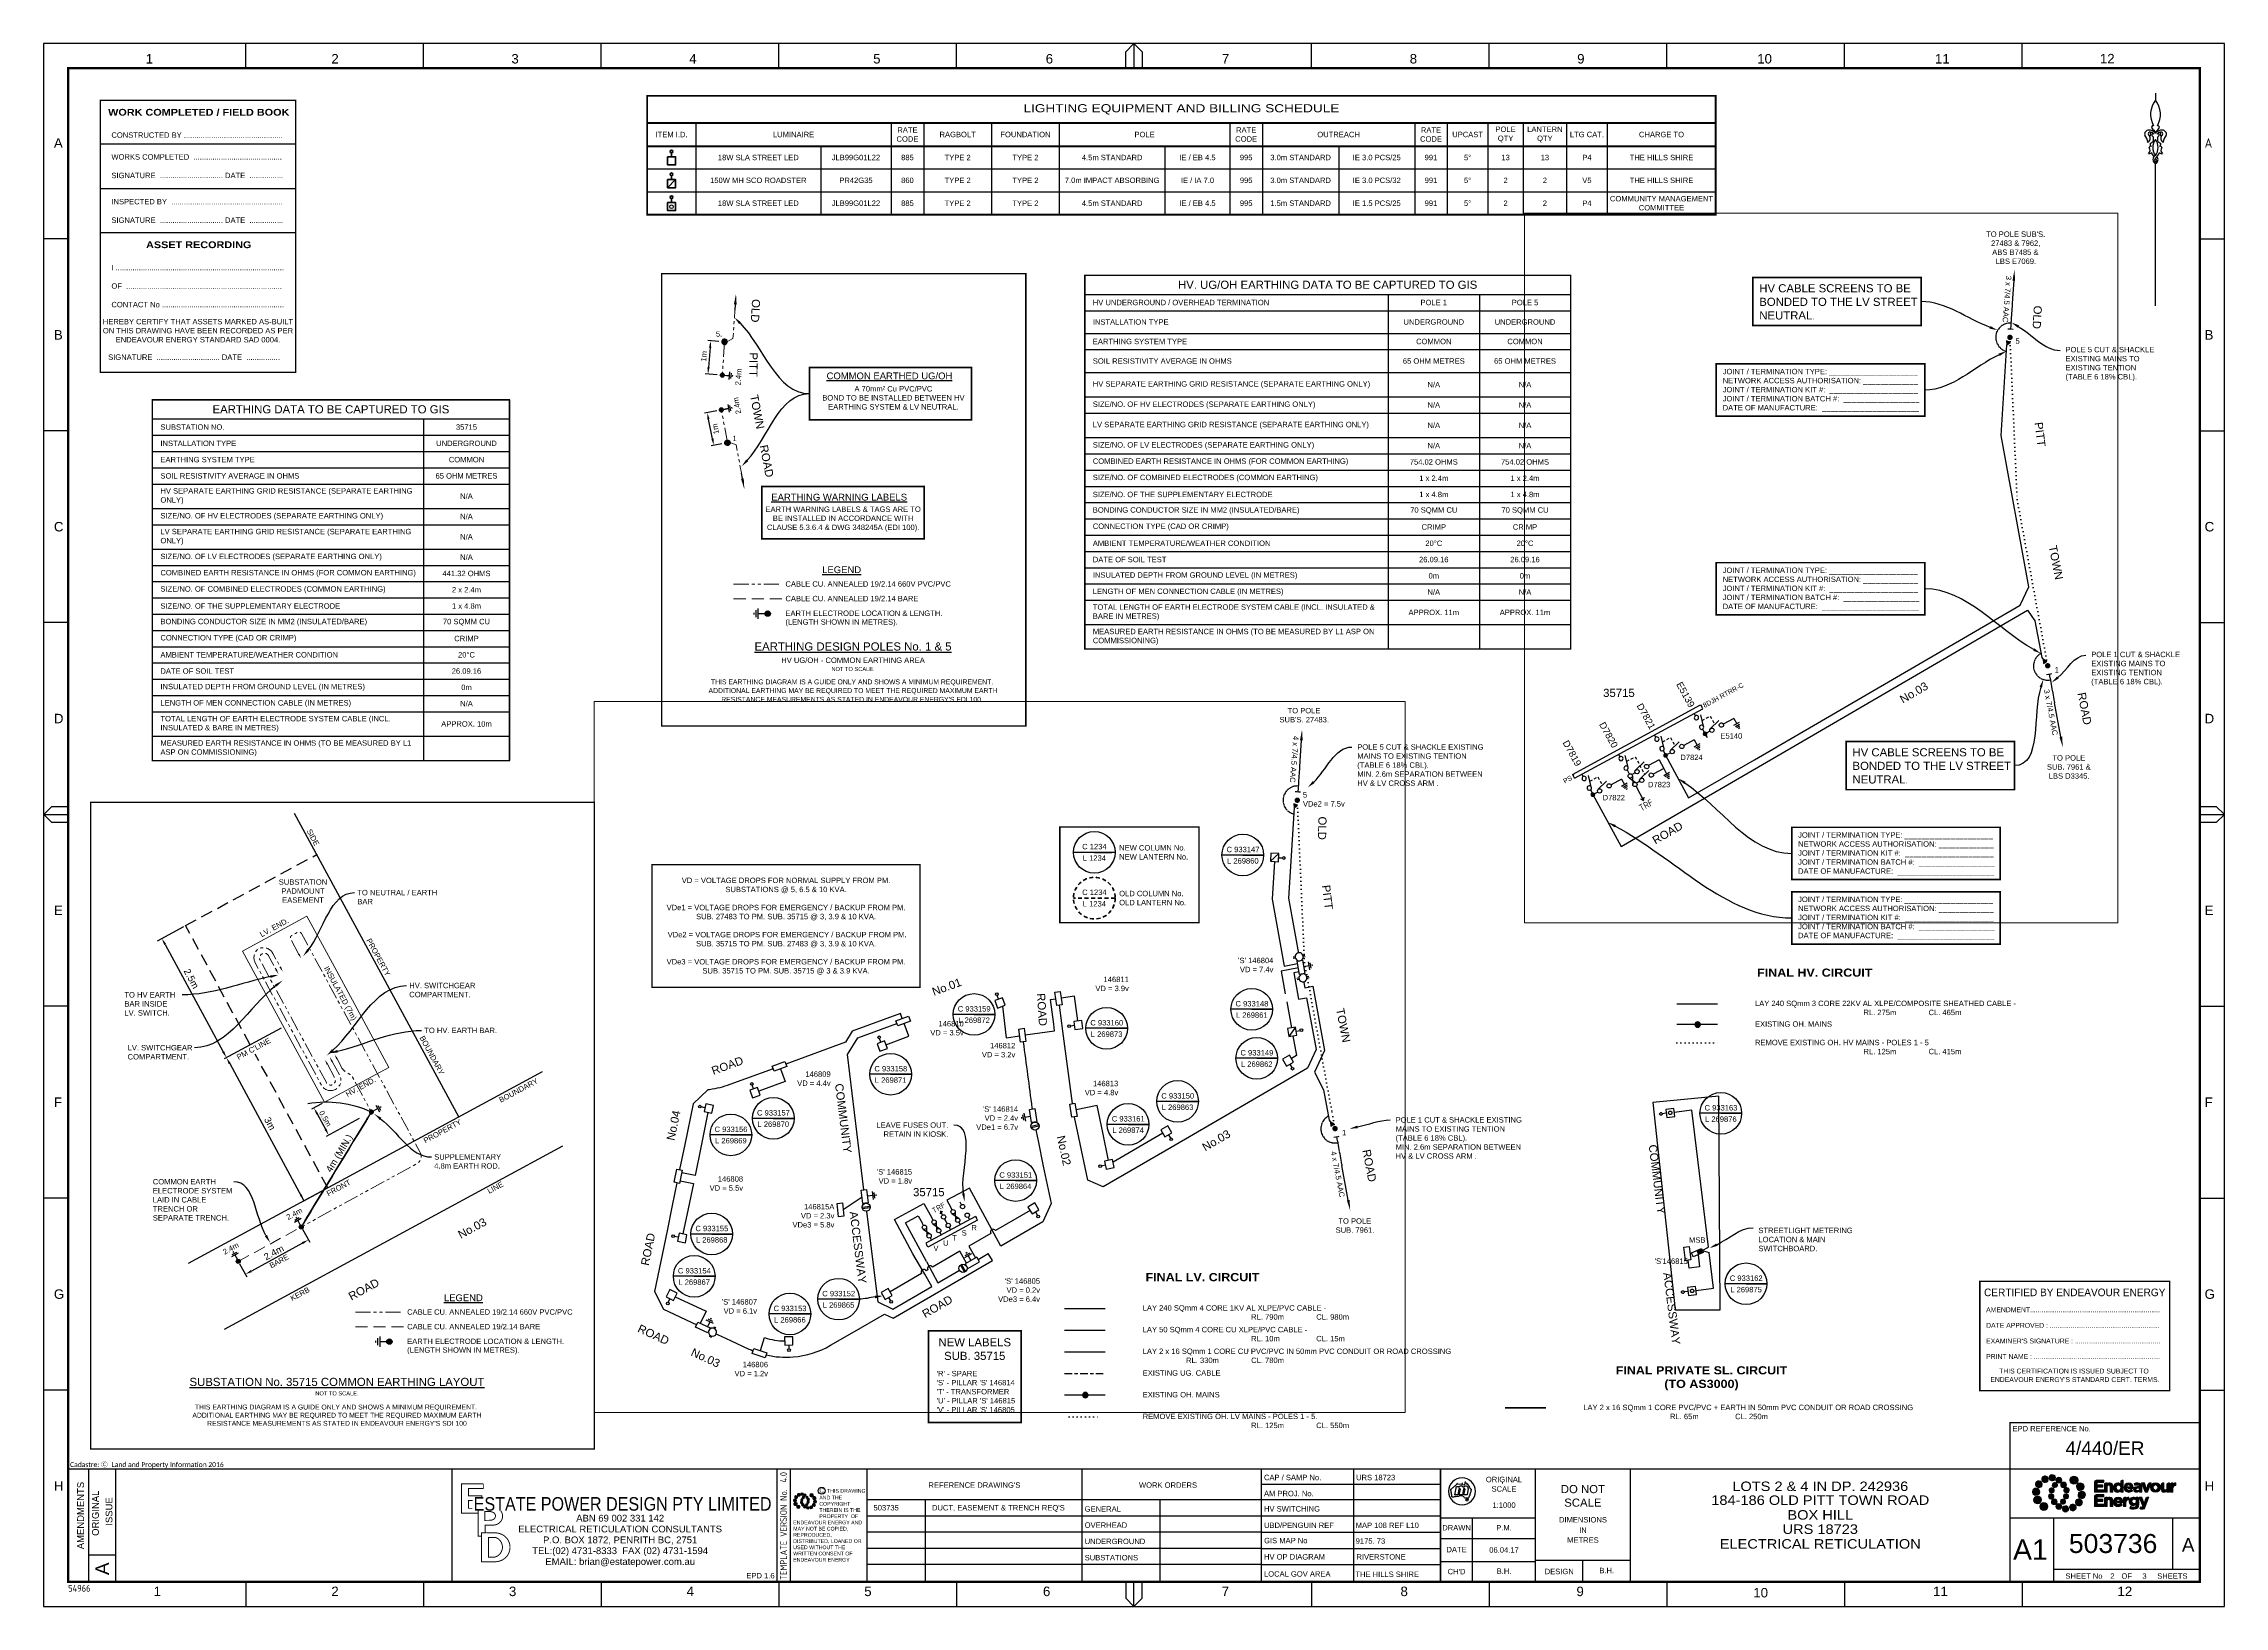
# Paper-space layout 'Retic (2)' of a CAD drawing. Header units: metres. Extents: x 12 to 816, y -5 to 571.
# The model-space entities are those that its viewports show. They can reach past a viewport. Long polylines and large blocks are cut down to what shows.
import ezdxf
from ezdxf import colors
from ezdxf.entities.mleader import LeaderData, LeaderLine
from ezdxf.enums import TextEntityAlignment as Align
from ezdxf.math import Vec2, Vec3

# ---------------------------------------------------------------- set-up
doc = ezdxf.new("R2010")
doc.units = ezdxf.units.M
doc.header["$LTSCALE"] = 0.7
for name, pattern in [('A', [0]), ('Cable Exist OH', [1, 1, 0]), ('Cable Exist UG', [8.2, 4, -1.2, 1.8, -1.2]), ('Cable Remove', [2, 0, -2]), ('CENTERX2', [101.6, 63.5, -12.7, 12.7, -12.7]), ('Dash', [5, 3, -2]), ('DASHED', [19.05, 12.7, -6.35]), ('PHANTOM2', [31.75, 15.875, -3.175, 3.175, -3.175, 3.175, -3.175])]:
    doc.linetypes.add(name, pattern=pattern)
doc.layers.get('0').update_dxf_attribs({"color": 6})
for name, color, linetype in [('_User Miscellaneous1', 3, 'Continuous'), ('_User Miscellaneous10', 8, 'Continuous'), ('_User Miscellaneous4', 7, 'Continuous'), ('_User Miscellaneous7', 150, 'Continuous'), ('_User Miscellaneous8', 7, 'Continuous'), ('_User Miscellaneous9', 8, 'Continuous'), ('Equip_HV_NEW', 2, 'Continuous'), ('Equip_LV_MOD', 5, 'Continuous'), ('Equip_LV_NEW', 5, 'Continuous'), ('Equip_SP_HV_NEW', 2, 'Continuous'), ('Equip_SP_LV_NEW', 2, 'Continuous'), ('Equip_SP_SL_NEW', 70, 'Continuous'), ('Mains_HV_EXT', 7, 'Continuous'), ('Mains_HV_NEW_U72', 2, 'Continuous'), ('Mains_LV_EXT', 7, 'Continuous'), ('Mains_LV_NEW_R6', 2, 'Continuous'), ('Mains_LV_NEW_R94', 7, 'Continuous'), ('Mains_LV_NEW_T84', 2, 'Continuous'), ('Notes', 7, 'Continuous'), ('Sub_LV_EXT', 5, 'Continuous'), ('SupportsOH_SP_TR_HV_LV_SL_EXT', 7, 'Continuous'), ('SupportsUG_SP_EXT', 7, 'Continuous'), ('SupportsUG_SP_LV_NEW', 2, 'Continuous'), ('SupportsUG_SP_LV_SL_NEW', 2, 'Continuous')]:
    doc.layers.add(name, color=color, linetype=linetype)
doc.layers.add('_User Miscellaneous5', color=7, linetype='Continuous', lineweight=35)
doc.layers.add('Cadastre Roads_SP_NEW', color=2, linetype='Continuous', lineweight=5)
doc.layers.add('_User Notes', color=7, linetype='Continuous', plot=False)
doc.layers.add('Viewports', color=8, linetype='Continuous', plot=False)
doc.layers.get('SupportsUG_SP_EXT').off()
doc.styles.add('ARIAL', font='arial.ttf', dxfattribs={"height": 2})
doc.styles.add('ARIAL 2.5', font='arial.ttf', dxfattribs={"height": 2.5})
doc.styles.add('ARIAL 3.0', font='arial.ttf', dxfattribs={"height": 3})
doc.styles.add('iecARIAL', font='arial.ttf', dxfattribs={"height": 2})
doc.styles.add('iecISOCP', font='isocp.shx')
doc.styles.add('IESYMBOL1', font='isocp.shx')
doc.styles.add('POLE_LABEL', font='arial.ttf')
doc.styles.add('SL_LABEL', font='arial.ttf')
doc.styles.get("Standard").update_dxf_attribs({"font": 'arial.ttf'})
doc.styles.add('style1', font='iso3098b.shx')
doc.styles.add('STYLE2', font='')
doc.styles.add('SWG_LABEL', font='arial.ttf')
doc.styles.add('SWITCH_LABEL', font='arial.ttf', dxfattribs={"height": 2.5})
doc.styles.get('STYLE2').set_extended_font_data('Arial Black')
doc.linetypes.add('Cable 1', pattern='A,10,-0.1,["//",style1,S=2.5,R=0,X=0.35,Y=-1.25],-5', length=15.1)
doc.linetypes.add('Cable New UG', pattern='A,8,-1,["x",style1,S=3.5,R=0,X=0.35,Y=-1],-3.5', length=12.5)
doc.linetypes.add('Cable Z', pattern='A,8,-1,["Z",Standard,S=2.5,R=0,X=0.35,Y=-1.25],-3.5', length=12.5)
doc.dimstyles.new('DIM 1000', dxfattribs={"dimtxt": 2.5, "dimasz": 2.5, "dimexe": 1, "dimexo": 1, "dimgap": 1, "dimtad": 1, "dimdec": 0, "dimzin": 0, "dimdsep": 46, "dimtxsty": 'ARIAL 2.5', "dimcen": 1, "dimclrd": 3, "dimclre": 3, "dimclrt": 7, "dimadec": 0, "dimazin": 0, "dimtfac": 1, "dimtdec": 0, "dimtix": 1, "dimtmove": 0, "dimatfit": 3, "dimfxl": 1, "dimtolj": 1, "dimtzin": 0, "dimarcsym": 0})

# ---------------------------------------------------------------- blocks, each defined once
blk = doc.blocks.new('EE_LOGO_SMALL')
at = {"layer": 'Notes'}
h = blk.add_hatch(color=256, dxfattribs=at)
edge = h.paths.add_edge_path()
edge.add_spline(control_points=[(-8.4, 2), (-9.2, 2), (-9.8, 1.4), (-9.8, 0.7), (-9.9, -0.1), (-9.3, -0.7), (-8.6, -0.8), (-7.8, -0.8), (-7.2, -0.2), (-7.1, 0.5), (-7.1, 1.3), (-7.7, 1.9), (-8.4, 2)], knot_values=[0, 0, 0, 0, 1, 1, 1, 2, 2, 2, 3, 3, 3, 4, 4, 4, 4], degree=3, periodic=0)
h = blk.add_hatch(color=256, dxfattribs=at)
edge = h.paths.add_edge_path()
edge.add_spline(control_points=[(-6.8, 4.5), (-7.4, 4.8), (-8.2, 4.6), (-8.6, 4), (-8.9, 3.4), (-8.7, 2.6), (-8.1, 2.2), (-7.5, 1.9), (-6.7, 2.1), (-6.3, 2.7), (-6, 3.3), (-6.2, 4.1), (-6.8, 4.5)], knot_values=[0, 0, 0, 0, 1, 1, 1, 2, 2, 2, 3, 3, 3, 4, 4, 4, 4], degree=3, periodic=0)
h = blk.add_hatch(color=256, dxfattribs=at)
edge = h.paths.add_edge_path()
edge.add_spline(control_points=[(-4.2, 5.9), (-4.6, 6.5), (-5.3, 6.6), (-5.9, 6.3), (-6.4, 5.9), (-6.6, 5.1), (-6.2, 4.6), (-5.9, 4), (-5.1, 3.8), (-4.6, 4.2), (-4, 4.6), (-3.8, 5.3), (-4.2, 5.9)], knot_values=[0, 0, 0, 0, 1, 1, 1, 2, 2, 2, 3, 3, 3, 4, 4, 4, 4], degree=3, periodic=0)
h = blk.add_hatch(color=256, dxfattribs=at)
edge = h.paths.add_edge_path()
edge.add_spline(control_points=[(-1.3, 5.9), (-1.4, 6.5), (-2, 7), (-2.6, 6.9), (-3.3, 6.9), (-3.7, 6.3), (-3.7, 5.6), (-3.6, 5), (-3, 4.5), (-2.4, 4.6), (-1.7, 4.7), (-1.3, 5.2), (-1.3, 5.9)], knot_values=[0, 0, 0, 0, 1, 1, 1, 2, 2, 2, 3, 3, 3, 4, 4, 4, 4], degree=3, periodic=0)
h = blk.add_hatch(color=256, dxfattribs=at)
edge = h.paths.add_edge_path()
edge.add_spline(control_points=[(-2.5, 2.1), (-3, 2.2), (-3.5, 1.9), (-3.6, 1.3), (-3.7, 0.8), (-3.4, 0.3), (-2.9, 0.2), (-2.4, 0.1), (-1.9, 0.4), (-1.8, 0.9), (-1.7, 1.5), (-2, 2), (-2.5, 2.1)], knot_values=[0, 0, 0, 0, 1, 1, 1, 2, 2, 2, 3, 3, 3, 4, 4, 4, 4], degree=3, periodic=0)
h = blk.add_hatch(color=256, dxfattribs=at)
edge = h.paths.add_edge_path()
edge.add_spline(control_points=[(1, 4.9), (1, 4.3), (0.5, 3.8), (-0.1, 3.8), (-0.7, 3.8), (-1.2, 4.3), (-1.2, 4.9), (-1.2, 5.5), (-0.7, 6), (-0.1, 6), (0.5, 6), (1, 5.5), (1, 4.9)], knot_values=[0, 0, 0, 0, 1, 1, 1, 2, 2, 2, 3, 3, 3, 4, 4, 4, 4], degree=3, periodic=0)
edge = h.paths.add_edge_path()
edge.add_spline(control_points=[(-1.4, 4), (-1.9, 4.1), (-2.4, 3.8), (-2.5, 3.3), (-2.6, 2.7), (-2.3, 2.2), (-1.8, 2.1), (-1.3, 2), (-0.7, 2.3), (-0.6, 2.9), (-0.5, 3.4), (-0.9, 3.9), (-1.4, 4)], knot_values=[0, 0, 0, 0, 1, 1, 1, 2, 2, 2, 3, 3, 3, 4, 4, 4, 4], degree=3, periodic=0)
h = blk.add_hatch(color=256, dxfattribs=at)
edge = h.paths.add_edge_path()
edge.add_spline(control_points=[(2.3, 2.4), (2.8, 2.8), (2.8, 3.4), (2.4, 3.9), (2, 4.3), (1.4, 4.3), (0.9, 3.9), (0.5, 3.6), (0.5, 2.9), (0.9, 2.5), (1.2, 2), (1.9, 2), (2.3, 2.4)], knot_values=[0, 0, 0, 0, 1, 1, 1, 2, 2, 2, 3, 3, 3, 4, 4, 4, 4], degree=3, periodic=0)
edge = h.paths.add_edge_path()
edge.add_spline(control_points=[(1, 4.9), (1, 4.3), (0.5, 3.8), (-0.1, 3.8), (-0.7, 3.8), (-1.2, 4.3), (-1.2, 4.9), (-1.2, 5.5), (-0.7, 6), (-0.1, 6), (0.5, 6), (1, 5.5), (1, 4.9)], knot_values=[0, 0, 0, 0, 1, 1, 1, 2, 2, 2, 3, 3, 3, 4, 4, 4, 4], degree=3, periodic=0)
h = blk.add_hatch(color=256, dxfattribs=at)
edge = h.paths.add_edge_path()
edge.add_spline(control_points=[(1, 4.9), (1, 4.3), (0.5, 3.8), (-0.1, 3.8), (-0.7, 3.8), (-1.2, 4.3), (-1.2, 4.9), (-1.2, 5.5), (-0.7, 6), (-0.1, 6), (0.5, 6), (1, 5.5), (1, 4.9)], knot_values=[0, 0, 0, 0, 1, 1, 1, 2, 2, 2, 3, 3, 3, 4, 4, 4, 4], degree=3, periodic=0)
edge = h.paths.add_edge_path(flags=16)
edge.add_spline(control_points=[(1, 4.9), (1, 4.3), (0.5, 3.8), (-0.1, 3.8), (-0.7, 3.8), (-1.2, 4.3), (-1.2, 4.9), (-1.2, 5.5), (-0.7, 6), (-0.1, 6), (0.5, 6), (1, 5.5), (1, 4.9)], knot_values=[0, 0, 0, 0, 1, 1, 1, 2, 2, 2, 3, 3, 3, 4, 4, 4, 4], degree=3, periodic=0)
h = blk.add_hatch(color=256, dxfattribs=at)
edge = h.paths.add_edge_path()
edge.add_spline(control_points=[(3, 0.2), (3.5, 0.3), (3.8, 0.9), (3.7, 1.4), (3.6, 1.9), (3, 2.3), (2.5, 2.1), (1.9, 2), (1.6, 1.4), (1.8, 0.9), (1.9, 0.4), (2.5, 0.1), (3, 0.2)], knot_values=[0, 0, 0, 0, 1, 1, 1, 2, 2, 2, 3, 3, 3, 4, 4, 4, 4], degree=3, periodic=0)
h = blk.add_hatch(color=256, dxfattribs=at)
edge = h.paths.add_edge_path()
edge.add_spline(control_points=[(7, 4.9), (7, 4), (6.3, 3.4), (5.5, 3.4), (4.6, 3.4), (4, 4), (4, 4.9), (4, 5.7), (4.6, 6.4), (5.5, 6.4), (6.3, 6.4), (7, 5.7), (7, 4.9)], knot_values=[0, 0, 0, 0, 1, 1, 1, 2, 2, 2, 3, 3, 3, 4, 4, 4, 4], degree=3, periodic=0)
h = blk.add_hatch(color=256, dxfattribs=at)
edge = h.paths.add_edge_path()
edge.add_spline(control_points=[(8.4, 1.1), (9.1, 1.5), (9.4, 2.3), (9.1, 3), (8.8, 3.7), (7.9, 4.1), (7.2, 3.8), (6.5, 3.4), (6.2, 2.6), (6.5, 1.9), (6.8, 1.2), (7.7, 0.8), (8.4, 1.1)], knot_values=[0, 0, 0, 0, 1, 1, 1, 2, 2, 2, 3, 3, 3, 4, 4, 4, 4], degree=3, periodic=0)
h = blk.add_hatch(color=256, dxfattribs=at)
edge = h.paths.add_edge_path()
edge.add_spline(control_points=[(8.3, -1.9), (9, -1.9), (9.7, -1.4), (9.7, -0.6), (9.7, 0.1), (9.2, 0.8), (8.4, 0.8), (7.7, 0.8), (7, 0.3), (7, -0.5), (6.9, -1.2), (7.5, -1.9), (8.3, -1.9)], knot_values=[0, 0, 0, 0, 1, 1, 1, 2, 2, 2, 3, 3, 3, 4, 4, 4, 4], degree=3, periodic=0)
h = blk.add_hatch(color=256, dxfattribs=at)
edge = h.paths.add_edge_path()
edge.add_spline(control_points=[(-8.5, -1.1), (-9.2, -1.4), (-9.6, -2.3), (-9.3, -3), (-8.9, -3.7), (-8.1, -4), (-7.4, -3.7), (-6.7, -3.4), (-6.3, -2.5), (-6.6, -1.8), (-7, -1.1), (-7.8, -0.8), (-8.5, -1.1)], knot_values=[0, 0, 0, 0, 1, 1, 1, 2, 2, 2, 3, 3, 3, 4, 4, 4, 4], degree=3, periodic=0)
h = blk.add_hatch(color=256, dxfattribs=at)
edge = h.paths.add_edge_path()
edge.add_spline(control_points=[(-7.1, -4.8), (-7.1, -4), (-6.5, -3.3), (-5.6, -3.3), (-4.8, -3.3), (-4.1, -4), (-4.1, -4.8), (-4.1, -5.7), (-4.8, -6.3), (-5.6, -6.3), (-6.5, -6.3), (-7.1, -5.7), (-7.1, -4.8)], knot_values=[0, 0, 0, 0, 1, 1, 1, 2, 2, 2, 3, 3, 3, 4, 4, 4, 4], degree=3, periodic=0)
h = blk.add_hatch(color=256, dxfattribs=at)
edge = h.paths.add_edge_path()
edge.add_spline(control_points=[(-3.1, -0.2), (-3.7, -0.3), (-4, -0.8), (-3.8, -1.4), (-3.7, -1.9), (-3.2, -2.2), (-2.6, -2.1), (-2.1, -1.9), (-1.8, -1.4), (-1.9, -0.9), (-2.1, -0.3), (-2.6, 0), (-3.1, -0.2)], knot_values=[0, 0, 0, 0, 1, 1, 1, 2, 2, 2, 3, 3, 3, 4, 4, 4, 4], degree=3, periodic=0)
h = blk.add_hatch(color=256, dxfattribs=at)
edge = h.paths.add_edge_path()
edge.add_spline(control_points=[(-2.5, -2.3), (-2.9, -2.7), (-3, -3.4), (-2.6, -3.8), (-2.2, -4.2), (-1.5, -4.3), (-1.1, -3.9), (-0.7, -3.5), (-0.6, -2.8), (-1, -2.4), (-1.4, -2), (-2, -1.9), (-2.5, -2.3)], knot_values=[0, 0, 0, 0, 1, 1, 1, 2, 2, 2, 3, 3, 3, 4, 4, 4, 4], degree=3, periodic=0)
h = blk.add_hatch(color=256, dxfattribs=at)
edge = h.paths.add_edge_path()
edge.add_spline(control_points=[(-1.2, -4.8), (-1.2, -4.2), (-0.7, -3.7), (-0.1, -3.7), (0.5, -3.7), (1, -4.2), (1, -4.8), (1, -5.4), (0.5, -5.9), (-0.1, -5.9), (-0.7, -5.9), (-1.2, -5.4), (-1.2, -4.8)], knot_values=[0, 0, 0, 0, 1, 1, 1, 2, 2, 2, 3, 3, 3, 4, 4, 4, 4], degree=3, periodic=0)
h = blk.add_hatch(color=256, dxfattribs=at)
edge = h.paths.add_edge_path()
edge.add_spline(control_points=[(1.2, -3.9), (1.7, -4.1), (2.2, -3.7), (2.3, -3.2), (2.5, -2.7), (2.1, -2.2), (1.6, -2.1), (1.1, -2), (0.6, -2.3), (0.5, -2.8), (0.4, -3.3), (0.7, -3.8), (1.2, -3.9)], knot_values=[0, 0, 0, 0, 1, 1, 1, 2, 2, 2, 3, 3, 3, 4, 4, 4, 4], degree=3, periodic=0)
h = blk.add_hatch(color=256, dxfattribs=at)
edge = h.paths.add_edge_path()
edge.add_spline(control_points=[(1.2, -5.8), (1.3, -6.5), (1.8, -6.9), (2.5, -6.9), (3.1, -6.8), (3.6, -6.2), (3.5, -5.6), (3.4, -5), (2.9, -4.5), (2.2, -4.6), (1.6, -4.6), (1.1, -5.2), (1.2, -5.8)], knot_values=[0, 0, 0, 0, 1, 1, 1, 2, 2, 2, 3, 3, 3, 4, 4, 4, 4], degree=3, periodic=0)
h = blk.add_hatch(color=256, dxfattribs=at)
edge = h.paths.add_edge_path()
edge.add_spline(control_points=[(2.4, -2), (2.9, -2.1), (3.4, -1.8), (3.5, -1.3), (3.6, -0.8), (3.3, -0.3), (2.8, -0.2), (2.2, -0.1), (1.7, -0.4), (1.6, -0.9), (1.5, -1.4), (1.8, -1.9), (2.4, -2)], knot_values=[0, 0, 0, 0, 1, 1, 1, 2, 2, 2, 3, 3, 3, 4, 4, 4, 4], degree=3, periodic=0)
h = blk.add_hatch(color=256, dxfattribs=at)
edge = h.paths.add_edge_path()
edge.add_spline(control_points=[(4, -5.8), (4.4, -6.4), (5.2, -6.6), (5.7, -6.2), (6.3, -5.8), (6.5, -5.1), (6.1, -4.5), (5.7, -4), (5, -3.8), (4.4, -4.2), (3.8, -4.5), (3.7, -5.3), (4, -5.8)], knot_values=[0, 0, 0, 0, 1, 1, 1, 2, 2, 2, 3, 3, 3, 4, 4, 4, 4], degree=3, periodic=0)
h = blk.add_hatch(color=256, dxfattribs=at)
edge = h.paths.add_edge_path()
edge.add_spline(control_points=[(6.7, -4.4), (7.3, -4.8), (8.1, -4.6), (8.4, -4), (8.8, -3.3), (8.6, -2.6), (8, -2.2), (7.3, -1.8), (6.6, -2.1), (6.2, -2.7), (5.8, -3.3), (6, -4.1), (6.7, -4.4)], knot_values=[0, 0, 0, 0, 1, 1, 1, 2, 2, 2, 3, 3, 3, 4, 4, 4, 4], degree=3, periodic=0)
at = {"layer": 'Notes', "lineweight": 0}
for points in [[(1.8, 2.1), (1.8, 2.1)], [(-2, -2.1), (-2, -2.1)]]:
    blk.add_lwpolyline(points, dxfattribs=at)
for points in [[(-8.4, 2), (-9.2, 2), (-9.8, 1.4), (-9.8, 0.7), (-9.9, -0.1), (-9.3, -0.7), (-8.6, -0.8), (-7.8, -0.8), (-7.2, -0.2), (-7.1, 0.5), (-7.1, 1.3), (-7.7, 1.9), (-8.4, 2)], [(-6.8, 4.5), (-7.4, 4.8), (-8.2, 4.6), (-8.6, 4), (-8.9, 3.4), (-8.7, 2.6), (-8.1, 2.2), (-7.5, 1.9), (-6.7, 2.1), (-6.3, 2.7), (-6, 3.3), (-6.2, 4.1), (-6.8, 4.5)], [(-4.2, 5.9), (-4.6, 6.5), (-5.3, 6.6), (-5.9, 6.3), (-6.4, 5.9), (-6.6, 5.1), (-6.2, 4.6), (-5.9, 4), (-5.1, 3.8), (-4.6, 4.2), (-4, 4.6), (-3.8, 5.3), (-4.2, 5.9)], [(-1.3, 5.9), (-1.4, 6.5), (-2, 7), (-2.6, 6.9), (-3.3, 6.9), (-3.7, 6.3), (-3.7, 5.6), (-3.6, 5), (-3, 4.5), (-2.4, 4.6), (-1.7, 4.7), (-1.3, 5.2), (-1.3, 5.9)], [(-2.5, 2.1), (-3, 2.2), (-3.5, 1.9), (-3.6, 1.3), (-3.7, 0.8), (-3.4, 0.3), (-2.9, 0.2), (-2.4, 0.1), (-1.9, 0.4), (-1.8, 0.9), (-1.7, 1.5), (-2, 2), (-2.5, 2.1)], [(-1.4, 4), (-1.9, 4.1), (-2.4, 3.8), (-2.5, 3.3), (-2.6, 2.7), (-2.3, 2.2), (-1.8, 2.1), (-1.3, 2), (-0.7, 2.3), (-0.6, 2.9), (-0.5, 3.4), (-0.9, 3.9), (-1.4, 4)], [(1, 4.9), (1, 4.3), (0.5, 3.8), (-0.1, 3.8), (-0.7, 3.8), (-1.2, 4.3), (-1.2, 4.9), (-1.2, 5.5), (-0.7, 6), (-0.1, 6), (0.5, 6), (1, 5.5), (1, 4.9)], [(1, 4.9), (1, 4.3), (0.5, 3.8), (-0.1, 3.8), (-0.7, 3.8), (-1.2, 4.3), (-1.2, 4.9), (-1.2, 5.5), (-0.7, 6), (-0.1, 6), (0.5, 6), (1, 5.5), (1, 4.9)], [(2.3, 2.4), (2.8, 2.8), (2.8, 3.4), (2.4, 3.9), (2, 4.3), (1.4, 4.3), (0.9, 3.9), (0.5, 3.6), (0.5, 2.9), (0.9, 2.5), (1.2, 2), (1.9, 2), (2.3, 2.4)], [(3, 0.2), (3.5, 0.3), (3.8, 0.9), (3.7, 1.4), (3.6, 1.9), (3, 2.3), (2.5, 2.1), (1.9, 2), (1.6, 1.4), (1.8, 0.9), (1.9, 0.4), (2.5, 0.1), (3, 0.2)], [(7, 4.9), (7, 4), (6.3, 3.4), (5.5, 3.4), (4.6, 3.4), (4, 4), (4, 4.9), (4, 5.7), (4.6, 6.4), (5.5, 6.4), (6.3, 6.4), (7, 5.7), (7, 4.9)], [(8.4, 1.1), (9.1, 1.5), (9.4, 2.3), (9.1, 3), (8.8, 3.7), (7.9, 4.1), (7.2, 3.8), (6.5, 3.4), (6.2, 2.6), (6.5, 1.9), (6.8, 1.2), (7.7, 0.8), (8.4, 1.1)], [(8.3, -1.9), (9, -1.9), (9.7, -1.4), (9.7, -0.6), (9.7, 0.1), (9.2, 0.8), (8.4, 0.8), (7.7, 0.8), (7, 0.3), (7, -0.5), (6.9, -1.2), (7.5, -1.9), (8.3, -1.9)], [(-8.5, -1.1), (-9.2, -1.4), (-9.6, -2.3), (-9.3, -3), (-8.9, -3.7), (-8.1, -4), (-7.4, -3.7), (-6.7, -3.4), (-6.3, -2.5), (-6.6, -1.8), (-7, -1.1), (-7.8, -0.8), (-8.5, -1.1)], [(-7.1, -4.8), (-7.1, -4), (-6.5, -3.3), (-5.6, -3.3), (-4.8, -3.3), (-4.1, -4), (-4.1, -4.8), (-4.1, -5.7), (-4.8, -6.3), (-5.6, -6.3), (-6.5, -6.3), (-7.1, -5.7), (-7.1, -4.8)], [(-3.1, -0.2), (-3.7, -0.3), (-4, -0.8), (-3.8, -1.4), (-3.7, -1.9), (-3.2, -2.2), (-2.6, -2.1), (-2.1, -1.9), (-1.8, -1.4), (-1.9, -0.9), (-2.1, -0.3), (-2.6, 0), (-3.1, -0.2)], [(-2.5, -2.3), (-2.9, -2.7), (-3, -3.4), (-2.6, -3.8), (-2.2, -4.2), (-1.5, -4.3), (-1.1, -3.9), (-0.7, -3.5), (-0.6, -2.8), (-1, -2.4), (-1.4, -2), (-2, -1.9), (-2.5, -2.3)], [(-1.2, -4.8), (-1.2, -4.2), (-0.7, -3.7), (-0.1, -3.7), (0.5, -3.7), (1, -4.2), (1, -4.8), (1, -5.4), (0.5, -5.9), (-0.1, -5.9), (-0.7, -5.9), (-1.2, -5.4), (-1.2, -4.8)], [(1.2, -3.9), (1.7, -4.1), (2.2, -3.7), (2.3, -3.2), (2.5, -2.7), (2.1, -2.2), (1.6, -2.1), (1.1, -2), (0.6, -2.3), (0.5, -2.8), (0.4, -3.3), (0.7, -3.8), (1.2, -3.9)], [(1.2, -5.8), (1.3, -6.5), (1.8, -6.9), (2.5, -6.9), (3.1, -6.8), (3.6, -6.2), (3.5, -5.6), (3.4, -5), (2.9, -4.5), (2.2, -4.6), (1.6, -4.6), (1.1, -5.2), (1.2, -5.8)], [(2.4, -2), (2.9, -2.1), (3.4, -1.8), (3.5, -1.3), (3.6, -0.8), (3.3, -0.3), (2.8, -0.2), (2.2, -0.1), (1.7, -0.4), (1.6, -0.9), (1.5, -1.4), (1.8, -1.9), (2.4, -2)], [(4, -5.8), (4.4, -6.4), (5.2, -6.6), (5.7, -6.2), (6.3, -5.8), (6.5, -5.1), (6.1, -4.5), (5.7, -4), (5, -3.8), (4.4, -4.2), (3.8, -4.5), (3.7, -5.3), (4, -5.8)], [(6.7, -4.4), (7.3, -4.8), (8.1, -4.6), (8.4, -4), (8.8, -3.3), (8.6, -2.6), (8, -2.2), (7.3, -1.8), (6.6, -2.1), (6.2, -2.7), (5.8, -3.3), (6, -4.1), (6.7, -4.4)]]:
    blk.add_open_spline(points, degree=3, knots=[0, 0, 0, 0, 1, 1, 1, 2, 2, 2, 3, 3, 3, 4, 4, 4, 4], dxfattribs=at)
blk = doc.blocks.new('EE_COPYRIGHT_A1')
at = {"layer": 'Notes'}
blk.add_circle((9.53, -0.82), 1.15, dxfattribs=at)
at = {"xscale": 0.4, "yscale": 0.4, "zscale": 0.4}
blk.add_blockref('EE_LOGO_SMALL', (3.96, -4.29), dxfattribs=at)
at = {"layer": 'Notes', "insert": (0, 0), "char_height": 1.25, "width": 24.1208, "attachment_point": 1, "style": 'ARIAL'}
blk.add_mtext('\\pt8.75;               ^I{\\H1.2x;C } THIS DRAWING\\P\\pi-8.75,l8.75,t8.75,20;       ^IAND THE ^I\\P\\pi0,t8.75;COPYRIGHT\\P\\pi-8.75,t1.25,8.75;^I^ITHEREIN IS THE PROPERTY  OF \\P\\pi0,l0,t1.25;ENDEAVOUR ENERGY AND MAY NOT BE COPIED, REPRODUCED, DISTRIBUTED, LOANED OR USED WITHOUT THE WRITTEN CONSENT OF ENDEAVOUR ENERGY', dxfattribs=at)
blk = doc.blocks.new('A1_FRAME_TITLE')
at = {"layer": '_User Miscellaneous1'}
h = blk.add_hatch(color=256, dxfattribs=at)
edge = h.paths.add_edge_path()
edge.add_spline(control_points=[(714.24, 40.56), (713.49, 40.6), (712.85, 40.03), (712.81, 39.28), (712.76, 38.53), (713.33, 37.89), (714.08, 37.85), (714.83, 37.81), (715.47, 38.38), (715.51, 39.13), (715.55, 39.87), (714.98, 40.51), (714.24, 40.56)], knot_values=[0, 0, 0, 0, 1, 1, 1, 2, 2, 2, 3, 3, 3, 4, 4, 4, 4], degree=3, periodic=0)
h = blk.add_hatch(color=256, dxfattribs=at)
edge = h.paths.add_edge_path()
edge.add_spline(control_points=[(715.84, 43.07), (715.23, 43.43), (714.44, 43.22), (714.08, 42.61), (713.72, 41.99), (713.93, 41.21), (714.54, 40.85), (715.16, 40.49), (715.95, 40.7), (716.3, 41.31), (716.66, 41.93), (716.46, 42.72), (715.84, 43.07)], knot_values=[0, 0, 0, 0, 1, 1, 1, 2, 2, 2, 3, 3, 3, 4, 4, 4, 4], degree=3, periodic=0)
h = blk.add_hatch(color=256, dxfattribs=at)
edge = h.paths.add_edge_path()
edge.add_spline(control_points=[(718.45, 44.49), (718.09, 45.06), (717.33, 45.23), (716.77, 44.86), (716.2, 44.49), (716.04, 43.74), (716.4, 43.17), (716.77, 42.6), (717.52, 42.44), (718.09, 42.8), (718.66, 43.17), (718.82, 43.93), (718.45, 44.49)], knot_values=[0, 0, 0, 0, 1, 1, 1, 2, 2, 2, 3, 3, 3, 4, 4, 4, 4], degree=3, periodic=0)
h = blk.add_hatch(color=256, dxfattribs=at)
edge = h.paths.add_edge_path()
edge.add_spline(control_points=[(720.14, 40.68), (719.63, 40.79), (719.13, 40.46), (719.02, 39.95), (718.91, 39.44), (719.23, 38.94), (719.74, 38.83), (720.25, 38.71), (720.76, 39.04), (720.87, 39.55), (720.98, 40.06), (720.65, 40.57), (720.14, 40.68)], knot_values=[0, 0, 0, 0, 1, 1, 1, 2, 2, 2, 3, 3, 3, 4, 4, 4, 4], degree=3, periodic=0)
h = blk.add_hatch(color=256, dxfattribs=at)
edge = h.paths.add_edge_path()
edge.add_spline(control_points=[(721.3, 44.48), (721.23, 45.12), (720.66, 45.59), (720.03, 45.52), (719.39, 45.46), (718.92, 44.89), (718.99, 44.25), (719.05, 43.61), (719.62, 43.15), (720.26, 43.21), (720.9, 43.28), (721.37, 43.84), (721.3, 44.48)], knot_values=[0, 0, 0, 0, 1, 1, 1, 2, 2, 2, 3, 3, 3, 4, 4, 4, 4], degree=3, periodic=0)
h = blk.add_hatch(color=256, dxfattribs=at)
edge = h.paths.add_edge_path()
edge.add_spline(control_points=[(723.66, 43.48), (723.66, 42.88), (723.17, 42.39), (722.57, 42.39), (721.97, 42.39), (721.49, 42.88), (721.49, 43.48), (721.49, 44.08), (721.97, 44.57), (722.57, 44.57), (723.17, 44.57), (723.66, 44.08), (723.66, 43.48)], knot_values=[0, 0, 0, 0, 1, 1, 1, 2, 2, 2, 3, 3, 3, 4, 4, 4, 4], degree=3, periodic=0)
edge = h.paths.add_edge_path()
edge.add_spline(control_points=[(721.28, 42.59), (720.77, 42.7), (720.27, 42.37), (720.16, 41.86), (720.05, 41.35), (720.37, 40.85), (720.88, 40.74), (721.39, 40.63), (721.9, 40.95), (722.01, 41.46), (722.12, 41.97), (721.79, 42.48), (721.28, 42.59)], knot_values=[0, 0, 0, 0, 1, 1, 1, 2, 2, 2, 3, 3, 3, 4, 4, 4, 4], degree=3, periodic=0)
h = blk.add_hatch(color=256, dxfattribs=at)
edge = h.paths.add_edge_path()
edge.add_spline(control_points=[(724.98, 40.98), (725.41, 41.37), (725.45, 42.03), (725.06, 42.46), (724.68, 42.89), (724.02, 42.93), (723.59, 42.54), (723.15, 42.16), (723.12, 41.49), (723.5, 41.06), (723.89, 40.63), (724.55, 40.59), (724.98, 40.98)], knot_values=[0, 0, 0, 0, 1, 1, 1, 2, 2, 2, 3, 3, 3, 4, 4, 4, 4], degree=3, periodic=0)
edge = h.paths.add_edge_path()
edge.add_spline(control_points=[(723.66, 43.48), (723.66, 42.88), (723.17, 42.39), (722.57, 42.39), (721.97, 42.39), (721.49, 42.88), (721.49, 43.48), (721.49, 44.08), (721.97, 44.57), (722.57, 44.57), (723.17, 44.57), (723.66, 44.08), (723.66, 43.48)], knot_values=[0, 0, 0, 0, 1, 1, 1, 2, 2, 2, 3, 3, 3, 4, 4, 4, 4], degree=3, periodic=0)
h = blk.add_hatch(color=256, dxfattribs=at)
edge = h.paths.add_edge_path()
edge.add_spline(control_points=[(723.66, 43.48), (723.66, 42.88), (723.17, 42.39), (722.57, 42.39), (721.97, 42.39), (721.49, 42.88), (721.49, 43.48), (721.49, 44.08), (721.97, 44.57), (722.57, 44.57), (723.17, 44.57), (723.66, 44.08), (723.66, 43.48)], knot_values=[0, 0, 0, 0, 1, 1, 1, 2, 2, 2, 3, 3, 3, 4, 4, 4, 4], degree=3, periodic=0)
edge = h.paths.add_edge_path(flags=16)
edge.add_spline(control_points=[(723.66, 43.48), (723.66, 42.88), (723.17, 42.39), (722.57, 42.39), (721.97, 42.39), (721.49, 42.88), (721.49, 43.48), (721.49, 44.08), (721.97, 44.57), (722.57, 44.57), (723.17, 44.57), (723.66, 44.08), (723.66, 43.48)], knot_values=[0, 0, 0, 0, 1, 1, 1, 2, 2, 2, 3, 3, 3, 4, 4, 4, 4], degree=3, periodic=0)
h = blk.add_hatch(color=256, dxfattribs=at)
edge = h.paths.add_edge_path()
edge.add_spline(control_points=[(725.63, 38.8), (726.16, 38.94), (726.48, 39.48), (726.34, 40.01), (726.2, 40.55), (725.65, 40.86), (725.12, 40.72), (724.59, 40.58), (724.28, 40.04), (724.41, 39.51), (724.56, 38.98), (725.1, 38.66), (725.63, 38.8)], knot_values=[0, 0, 0, 0, 1, 1, 1, 2, 2, 2, 3, 3, 3, 4, 4, 4, 4], degree=3, periodic=0)
h = blk.add_hatch(color=256, dxfattribs=at)
edge = h.paths.add_edge_path()
edge.add_spline(control_points=[(729.64, 43.48), (729.64, 42.65), (728.96, 41.97), (728.13, 41.97), (727.3, 41.97), (726.62, 42.65), (726.62, 43.48), (726.62, 44.31), (727.3, 44.99), (728.13, 44.99), (728.96, 44.99), (729.64, 44.31), (729.64, 43.48)], knot_values=[0, 0, 0, 0, 1, 1, 1, 2, 2, 2, 3, 3, 3, 4, 4, 4, 4], degree=3, periodic=0)
h = blk.add_hatch(color=256, dxfattribs=at)
edge = h.paths.add_edge_path()
edge.add_spline(control_points=[(731.02, 39.75), (731.74, 40.06), (732.07, 40.91), (731.75, 41.63), (731.44, 42.35), (730.59, 42.67), (729.87, 42.36), (729.15, 42.04), (728.83, 41.2), (729.14, 40.48), (729.46, 39.76), (730.3, 39.43), (731.02, 39.75)], knot_values=[0, 0, 0, 0, 1, 1, 1, 2, 2, 2, 3, 3, 3, 4, 4, 4, 4], degree=3, periodic=0)
h = blk.add_hatch(color=256, dxfattribs=at)
edge = h.paths.add_edge_path()
edge.add_spline(control_points=[(735.72, 39.06), (735.72, 39.06), (735.72, 42.87), (735.72, 42.92), (735.72, 42.96), (735.72, 43.48), (736.28, 43.48), (736.84, 43.48), (739.09, 43.48), (739.09, 43.48), (739.09, 43.48), (739.09, 42.61), (739.09, 42.61), (739.09, 42.61), (736.69, 42.61), (736.69, 42.61), (736.69, 42.61), (736.69, 41.72), (736.69, 41.72), (736.69, 41.72), (738.77, 41.72), (738.77, 41.72), (738.77, 41.72), (738.77, 40.85), (738.77, 40.85), (738.77, 40.85), (736.69, 40.85), (736.69, 40.85), (736.69, 40.85), (736.69, 39.92), (736.69, 39.92), (736.69, 39.92), (739.09, 39.92), (739.09, 39.92), (739.09, 39.92), (739.09, 39.06), (739.09, 39.06), (739.09, 39.06), (735.72, 39.06), (735.72, 39.06)], knot_values=[0, 0, 0, 0, 1, 1, 1, 2, 2, 2, 3, 3, 3, 4, 4, 4, 5, 5, 5, 6, 6, 6, 7, 7, 7, 8, 8, 8, 9, 9, 9, 10, 10, 10, 11, 11, 11, 12, 12, 12, 13, 13, 13, 13], degree=3, periodic=0)
h = blk.add_hatch(color=256, dxfattribs=at)
edge = h.paths.add_edge_path()
edge.add_spline(control_points=[(741.52, 39.06), (741.52, 39.06), (741.52, 40.95), (741.52, 40.95), (741.52, 41.4), (741.3, 41.64), (740.93, 41.64), (740.57, 41.64), (740.33, 41.4), (740.33, 40.95), (740.33, 40.95), (740.33, 39.06), (740.33, 39.06), (740.33, 39.06), (739.38, 39.06), (739.38, 39.06), (739.38, 39.06), (739.38, 41.83), (739.38, 41.89), (739.37, 41.95), (739.37, 42.44), (739.93, 42.44), (740.33, 42.44), (740.33, 42.44), (740.33, 42.44), (740.33, 42.44), (740.33, 41.96), (740.33, 41.96), (740.56, 42.25), (740.84, 42.51), (741.33, 42.51), (742.05, 42.51), (742.48, 42.03), (742.48, 41.25), (742.48, 41.25), (742.48, 39.06), (742.48, 39.06), (742.48, 39.06), (741.52, 39.06), (741.52, 39.06)], knot_values=[0, 0, 0, 0, 1, 1, 1, 2, 2, 2, 3, 3, 3, 4, 4, 4, 5, 5, 5, 6, 6, 6, 7, 7, 7, 8, 8, 8, 9, 9, 9, 10, 10, 10, 11, 11, 11, 12, 12, 12, 13, 13, 13, 13], degree=3, periodic=0)
h = blk.add_hatch(color=256, dxfattribs=at)
edge = h.paths.add_edge_path(flags=16)
edge.add_spline(control_points=[(745.37, 40.75), (745.37, 41.31), (745, 41.69), (744.55, 41.69), (744.1, 41.69), (743.72, 41.32), (743.72, 40.75), (743.72, 40.75), (743.72, 40.74), (743.72, 40.74), (743.72, 40.18), (744.1, 39.8), (744.55, 39.8), (745, 39.8), (745.37, 40.18), (745.37, 40.74), (745.37, 40.74), (745.37, 40.75), (745.37, 40.75)], knot_values=[0, 0, 0, 0, 1, 1, 1, 2, 2, 2, 3, 3, 3, 4, 4, 4, 5, 5, 5, 6, 6, 6, 6], degree=3, periodic=0)
edge = h.paths.add_edge_path()
edge.add_spline(control_points=[(745.36, 39.06), (745.36, 39.06), (745.36, 39.54), (745.36, 39.54), (745.13, 39.22), (744.8, 38.99), (744.3, 38.99), (743.52, 38.99), (742.76, 39.61), (742.76, 40.74), (742.76, 40.74), (742.76, 40.75), (742.76, 40.75), (742.76, 41.88), (743.5, 42.5), (744.3, 42.5), (744.82, 42.5), (745.13, 42.27), (745.36, 42), (745.36, 42), (745.36, 42.88), (745.36, 42.92), (745.36, 42.96), (745.36, 43.48), (745.91, 43.48), (746.3, 43.48), (746.32, 43.48), (746.32, 43.48), (746.32, 43.48), (746.32, 39.06), (746.32, 39.06), (746.32, 39.06), (745.36, 39.06), (745.36, 39.06)], knot_values=[0, 0, 0, 0, 1, 1, 1, 2, 2, 2, 3, 3, 3, 4, 4, 4, 5, 5, 5, 6, 6, 6, 7, 7, 7, 8, 8, 8, 9, 9, 9, 10, 10, 10, 11, 11, 11, 11], degree=3, periodic=0)
h = blk.add_hatch(color=256, dxfattribs=at)
edge = h.paths.add_edge_path()
edge.add_spline(control_points=[(748.26, 42.51), (747.27, 42.51), (746.59, 41.71), (746.59, 40.75), (746.59, 40.75), (746.59, 40.73), (746.59, 40.73), (746.59, 39.7), (747.34, 38.99), (748.35, 38.99), (748.97, 38.99), (749.42, 39.22), (749.74, 39.62), (749.74, 39.62), (749.19, 40.1), (749.19, 40.1), (748.92, 39.86), (748.69, 39.76), (748.37, 39.76), (747.9, 39.75), (747.57, 40.11), (747.53, 40.48), (747.49, 40.8), (747.5, 40.91), (747.52, 41.05), (747.59, 41.47), (747.86, 41.74), (748.26, 41.74), (748.66, 41.74), (748.92, 41.45), (748.97, 41.02), (748.97, 41.02), (747.71, 41.02), (747.71, 41.02), (747.71, 41.02), (747.69, 40.42), (748.21, 40.42), (748.74, 40.42), (749.89, 40.42), (749.89, 40.42), (749.9, 40.51), (749.91, 40.56), (749.91, 40.66), (749.91, 40.66), (749.91, 40.67), (749.91, 40.67), (749.91, 41.63), (749.39, 42.51), (748.26, 42.51)], knot_values=[0, 0, 0, 0, 1, 1, 1, 2, 2, 2, 3, 3, 3, 4, 4, 4, 5, 5, 5, 6, 6, 6, 7, 7, 7, 8, 8, 8, 9, 9, 9, 10, 10, 10, 11, 11, 11, 12, 12, 12, 13, 13, 13, 14, 14, 14, 15, 15, 15, 16, 16, 16, 16], degree=3, periodic=0)
h = blk.add_hatch(color=256, dxfattribs=at)
edge = h.paths.add_edge_path(flags=16)
edge.add_spline(control_points=[(752.27, 40.42), (752.1, 40.5), (751.89, 40.55), (751.65, 40.55), (751.24, 40.55), (750.99, 40.38), (750.99, 40.08), (750.99, 40.08), (750.99, 40.07), (750.99, 40.07), (750.99, 39.81), (751.2, 39.66), (751.51, 39.66), (751.96, 39.66), (752.27, 39.9), (752.27, 40.25), (752.27, 40.25), (752.27, 40.42), (752.27, 40.42)], knot_values=[0, 0, 0, 0, 1, 1, 1, 2, 2, 2, 3, 3, 3, 4, 4, 4, 5, 5, 5, 6, 6, 6, 6], degree=3, periodic=0)
edge = h.paths.add_edge_path()
edge.add_spline(control_points=[(752.25, 39.06), (752.25, 39.06), (752.25, 39.42), (752.25, 39.42), (752.01, 39.17), (751.69, 39), (751.22, 39), (750.59, 39), (750.06, 39.36), (750.06, 40.03), (750.06, 40.03), (750.06, 40.04), (750.06, 40.04), (750.06, 40.78), (750.62, 41.12), (751.43, 41.12), (751.77, 41.12), (752.01, 41.07), (752.25, 40.98), (752.25, 40.98), (752.25, 41.04), (752.25, 41.04), (752.25, 41.44), (752.01, 41.69), (751.53, 41.69), (751.16, 41.69), (750.9, 41.62), (750.59, 41.5), (750.59, 41.5), (750.35, 42.24), (750.35, 42.24), (750.72, 42.4), (751.09, 42.51), (751.67, 42.51), (752.71, 42.51), (753.17, 41.97), (753.17, 41.05), (753.17, 41.05), (753.17, 39.06), (753.17, 39.06), (753.17, 39.06), (752.25, 39.06), (752.25, 39.06)], knot_values=[0, 0, 0, 0, 1, 1, 1, 2, 2, 2, 3, 3, 3, 4, 4, 4, 5, 5, 5, 6, 6, 6, 7, 7, 7, 8, 8, 8, 9, 9, 9, 10, 10, 10, 11, 11, 11, 12, 12, 12, 13, 13, 13, 14, 14, 14, 14], degree=3, periodic=0)
h = blk.add_hatch(color=256, dxfattribs=at)
edge = h.paths.add_edge_path()
edge.add_spline(control_points=[(755.28, 39.06), (755.28, 39.06), (754.41, 39.06), (754.41, 39.06), (754.41, 39.06), (753.08, 42.45), (753.08, 42.45), (753.08, 42.45), (754.1, 42.45), (754.1, 42.45), (754.1, 42.45), (754.85, 40.2), (754.85, 40.2), (754.85, 40.2), (755.43, 41.91), (755.43, 41.91), (755.43, 41.91), (755.6, 42.45), (755.98, 42.45), (756.35, 42.45), (756.62, 42.45), (756.62, 42.45), (756.62, 42.45), (755.28, 39.06), (755.28, 39.06)], knot_values=[0, 0, 0, 0, 1, 1, 1, 2, 2, 2, 3, 3, 3, 4, 4, 4, 5, 5, 5, 6, 6, 6, 7, 7, 7, 8, 8, 8, 8], degree=3, periodic=0)
h = blk.add_hatch(color=256, dxfattribs=at)
edge = h.paths.add_edge_path(flags=16)
edge.add_spline(control_points=[(759.09, 40.78), (759.09, 41.28), (758.73, 41.71), (758.2, 41.71), (757.65, 41.71), (757.32, 41.29), (757.32, 40.79), (757.32, 40.79), (757.32, 40.78), (757.32, 40.78), (757.32, 40.28), (757.68, 39.84), (758.21, 39.84), (758.76, 39.84), (759.09, 40.26), (759.09, 40.76), (759.09, 40.76), (759.09, 40.78), (759.09, 40.78)], knot_values=[0, 0, 0, 0, 1, 1, 1, 2, 2, 2, 3, 3, 3, 4, 4, 4, 5, 5, 5, 6, 6, 6, 6], degree=3, periodic=0)
edge = h.paths.add_edge_path()
edge.add_spline(control_points=[(758.2, 39.01), (757.15, 39.01), (756.37, 39.79), (756.37, 40.76), (756.37, 40.76), (756.37, 40.78), (756.37, 40.78), (756.37, 41.75), (757.16, 42.54), (758.21, 42.54), (759.26, 42.54), (760.04, 41.76), (760.04, 40.79), (760.04, 40.79), (760.04, 40.78), (760.04, 40.78), (760.04, 39.8), (759.25, 39.01), (758.2, 39.01)], knot_values=[0, 0, 0, 0, 1, 1, 1, 2, 2, 2, 3, 3, 3, 4, 4, 4, 5, 5, 5, 6, 6, 6, 6], degree=3, periodic=0)
h = blk.add_hatch(color=256, dxfattribs=at)
edge = h.paths.add_edge_path()
edge.add_spline(control_points=[(762.44, 39.06), (762.44, 39.06), (762.44, 39.54), (762.44, 39.54), (762.21, 39.25), (761.93, 39), (761.44, 39), (760.72, 39), (760.29, 39.48), (760.29, 40.25), (760.29, 40.25), (760.29, 41.84), (760.29, 41.89), (760.29, 41.94), (760.29, 42.44), (760.85, 42.44), (761.26, 42.44), (761.26, 42.44), (761.26, 42.44), (761.26, 42.44), (761.26, 40.56), (761.26, 40.56), (761.26, 40.1), (761.47, 39.87), (761.84, 39.87), (762.2, 39.87), (762.44, 40.1), (762.44, 40.56), (762.44, 40.56), (762.44, 41.82), (762.44, 41.89), (762.44, 41.96), (762.44, 42.44), (762.99, 42.44), (763.4, 42.44), (763.4, 42.44), (763.4, 42.44), (763.4, 42.44), (763.4, 39.06), (763.4, 39.06), (763.4, 39.06), (762.44, 39.06), (762.44, 39.06)], knot_values=[0, 0, 0, 0, 1, 1, 1, 2, 2, 2, 3, 3, 3, 4, 4, 4, 5, 5, 5, 6, 6, 6, 7, 7, 7, 8, 8, 8, 9, 9, 9, 10, 10, 10, 11, 11, 11, 12, 12, 12, 13, 13, 13, 14, 14, 14, 14], degree=3, periodic=0)
h = blk.add_hatch(color=256, dxfattribs=at)
edge = h.paths.add_edge_path()
edge.add_spline(control_points=[(765.67, 41.5), (765.03, 41.5), (764.64, 41.12), (764.64, 40.31), (764.64, 40.31), (764.64, 39.06), (764.64, 39.06), (764.64, 39.06), (763.68, 39.06), (763.68, 39.06), (763.68, 39.06), (763.68, 41.86), (763.68, 41.89), (763.68, 41.92), (763.68, 42.44), (764.23, 42.44), (764.79, 42.44), (764.64, 42.44), (764.64, 42.44), (764.64, 42.44), (764.64, 41.76), (764.64, 41.76), (764.83, 42.23), (765.15, 42.53), (765.72, 42.51), (765.72, 42.51), (765.72, 41.5), (765.72, 41.5), (765.72, 41.5), (765.67, 41.5), (765.67, 41.5)], knot_values=[0, 0, 0, 0, 1, 1, 1, 2, 2, 2, 3, 3, 3, 4, 4, 4, 5, 5, 5, 6, 6, 6, 7, 7, 7, 8, 8, 8, 9, 9, 9, 10, 10, 10, 10], degree=3, periodic=0)
h = blk.add_hatch(color=256, dxfattribs=at)
edge = h.paths.add_edge_path()
edge.add_spline(control_points=[(714.13, 37.51), (713.4, 37.19), (713.08, 36.35), (713.39, 35.63), (713.71, 34.91), (714.55, 34.58), (715.27, 34.9), (715.99, 35.21), (716.32, 36.06), (716.01, 36.78), (715.69, 37.5), (714.85, 37.83), (714.13, 37.51)], knot_values=[0, 0, 0, 0, 1, 1, 1, 2, 2, 2, 3, 3, 3, 4, 4, 4, 4], degree=3, periodic=0)
h = blk.add_hatch(color=256, dxfattribs=at)
edge = h.paths.add_edge_path()
edge.add_spline(control_points=[(715.51, 33.77), (715.51, 34.61), (716.18, 35.28), (717.02, 35.28), (717.85, 35.28), (718.53, 34.61), (718.53, 33.77), (718.53, 32.94), (717.85, 32.26), (717.02, 32.26), (716.18, 32.26), (715.51, 32.94), (715.51, 33.77)], knot_values=[0, 0, 0, 0, 1, 1, 1, 2, 2, 2, 3, 3, 3, 4, 4, 4, 4], degree=3, periodic=0)
h = blk.add_hatch(color=256, dxfattribs=at)
edge = h.paths.add_edge_path()
edge.add_spline(control_points=[(719.52, 38.45), (718.98, 38.31), (718.67, 37.77), (718.81, 37.24), (718.95, 36.71), (719.49, 36.39), (720.02, 36.53), (720.55, 36.67), (720.87, 37.21), (720.73, 37.74), (720.59, 38.28), (720.05, 38.59), (719.52, 38.45)], knot_values=[0, 0, 0, 0, 1, 1, 1, 2, 2, 2, 3, 3, 3, 4, 4, 4, 4], degree=3, periodic=0)
h = blk.add_hatch(color=256, dxfattribs=at)
edge = h.paths.add_edge_path()
edge.add_spline(control_points=[(720.17, 36.27), (719.73, 35.89), (719.7, 35.23), (720.08, 34.79), (720.47, 34.36), (721.13, 34.32), (721.56, 34.71), (721.99, 35.09), (722.03, 35.76), (721.65, 36.19), (721.26, 36.62), (720.6, 36.66), (720.17, 36.27)], knot_values=[0, 0, 0, 0, 1, 1, 1, 2, 2, 2, 3, 3, 3, 4, 4, 4, 4], degree=3, periodic=0)
h = blk.add_hatch(color=256, dxfattribs=at)
edge = h.paths.add_edge_path()
edge.add_spline(control_points=[(721.49, 33.77), (721.49, 34.37), (721.97, 34.86), (722.57, 34.86), (723.17, 34.86), (723.66, 34.37), (723.66, 33.77), (723.66, 33.17), (723.17, 32.69), (722.57, 32.69), (721.97, 32.69), (721.49, 33.17), (721.49, 33.77)], knot_values=[0, 0, 0, 0, 1, 1, 1, 2, 2, 2, 3, 3, 3, 4, 4, 4, 4], degree=3, periodic=0)
h = blk.add_hatch(color=256, dxfattribs=at)
edge = h.paths.add_edge_path()
edge.add_spline(control_points=[(723.86, 34.67), (724.37, 34.56), (724.88, 34.88), (724.99, 35.39), (725.1, 35.9), (724.77, 36.4), (724.26, 36.52), (723.75, 36.63), (723.25, 36.3), (723.14, 35.79), (723.03, 35.28), (723.35, 34.78), (723.86, 34.67)], knot_values=[0, 0, 0, 0, 1, 1, 1, 2, 2, 2, 3, 3, 3, 4, 4, 4, 4], degree=3, periodic=0)
h = blk.add_hatch(color=256, dxfattribs=at)
edge = h.paths.add_edge_path()
edge.add_spline(control_points=[(723.85, 32.77), (723.91, 32.13), (724.48, 31.67), (725.12, 31.73), (725.76, 31.8), (726.22, 32.36), (726.16, 33), (726.1, 33.64), (725.53, 34.11), (724.89, 34.04), (724.25, 33.98), (723.78, 33.41), (723.85, 32.77)], knot_values=[0, 0, 0, 0, 1, 1, 1, 2, 2, 2, 3, 3, 3, 4, 4, 4, 4], degree=3, periodic=0)
h = blk.add_hatch(color=256, dxfattribs=at)
edge = h.paths.add_edge_path()
edge.add_spline(control_points=[(725, 36.58), (725.52, 36.47), (726.02, 36.79), (726.13, 37.3), (726.24, 37.81), (725.91, 38.32), (725.41, 38.43), (724.89, 38.54), (724.39, 38.21), (724.28, 37.7), (724.17, 37.19), (724.49, 36.69), (725, 36.58)], knot_values=[0, 0, 0, 0, 1, 1, 1, 2, 2, 2, 3, 3, 3, 4, 4, 4, 4], degree=3, periodic=0)
h = blk.add_hatch(color=256, dxfattribs=at)
edge = h.paths.add_edge_path()
edge.add_spline(control_points=[(726.69, 32.76), (727.06, 32.19), (727.82, 32.03), (728.38, 32.39), (728.95, 32.76), (729.11, 33.51), (728.75, 34.08), (728.38, 34.65), (727.63, 34.82), (727.06, 34.45), (726.49, 34.09), (726.32, 33.33), (726.69, 32.76)], knot_values=[0, 0, 0, 0, 1, 1, 1, 2, 2, 2, 3, 3, 3, 4, 4, 4, 4], degree=3, periodic=0)
h = blk.add_hatch(color=256, dxfattribs=at)
edge = h.paths.add_edge_path()
edge.add_spline(control_points=[(729.31, 34.18), (729.92, 33.82), (730.71, 34.03), (731.07, 34.64), (731.42, 35.26), (731.22, 36.05), (730.6, 36.4), (729.99, 36.76), (729.2, 36.55), (728.84, 35.94), (728.48, 35.33), (728.69, 34.54), (729.31, 34.18)], knot_values=[0, 0, 0, 0, 1, 1, 1, 2, 2, 2, 3, 3, 3, 4, 4, 4, 4], degree=3, periodic=0)
h = blk.add_hatch(color=256, dxfattribs=at)
edge = h.paths.add_edge_path()
edge.add_spline(control_points=[(730.91, 36.7), (731.66, 36.66), (732.3, 37.23), (732.34, 37.97), (732.39, 38.72), (731.81, 39.36), (731.06, 39.4), (730.32, 39.45), (729.68, 38.87), (729.64, 38.13), (729.59, 37.38), (730.17, 36.74), (730.91, 36.7)], knot_values=[0, 0, 0, 0, 1, 1, 1, 2, 2, 2, 3, 3, 3, 4, 4, 4, 4], degree=3, periodic=0)
h = blk.add_hatch(color=256, dxfattribs=at)
edge = h.paths.add_edge_path()
edge.add_spline(control_points=[(735.72, 33.77), (735.72, 33.77), (735.72, 37.59), (735.72, 37.63), (735.72, 37.68), (735.72, 38.19), (736.28, 38.19), (736.84, 38.19), (739.09, 38.19), (739.09, 38.19), (739.09, 38.19), (739.09, 37.33), (739.09, 37.33), (739.09, 37.33), (736.69, 37.33), (736.69, 37.33), (736.69, 37.33), (736.69, 36.43), (736.69, 36.43), (736.69, 36.43), (738.77, 36.43), (738.77, 36.43), (738.77, 36.43), (738.77, 35.57), (738.77, 35.57), (738.77, 35.57), (736.69, 35.57), (736.69, 35.57), (736.69, 35.57), (736.69, 34.64), (736.69, 34.64), (736.69, 34.64), (739.09, 34.64), (739.09, 34.64), (739.09, 34.64), (739.09, 33.77), (739.09, 33.77), (739.09, 33.77), (735.72, 33.77), (735.72, 33.77)], knot_values=[0, 0, 0, 0, 1, 1, 1, 2, 2, 2, 3, 3, 3, 4, 4, 4, 5, 5, 5, 6, 6, 6, 7, 7, 7, 8, 8, 8, 9, 9, 9, 10, 10, 10, 11, 11, 11, 12, 12, 12, 13, 13, 13, 13], degree=3, periodic=0)
h = blk.add_hatch(color=256, dxfattribs=at)
edge = h.paths.add_edge_path()
edge.add_spline(control_points=[(741.52, 33.77), (741.52, 33.77), (741.52, 35.66), (741.52, 35.66), (741.52, 36.12), (741.3, 36.35), (740.93, 36.35), (740.57, 36.35), (740.33, 36.12), (740.33, 35.66), (740.33, 35.66), (740.33, 33.77), (740.33, 33.77), (740.33, 33.77), (739.38, 33.77), (739.38, 33.77), (739.38, 33.77), (739.38, 36.55), (739.38, 36.6), (739.37, 36.66), (739.37, 37.16), (739.93, 37.16), (740.33, 37.16), (740.33, 37.16), (740.33, 37.16), (740.33, 37.16), (740.33, 36.68), (740.33, 36.68), (740.56, 36.96), (740.84, 37.22), (741.33, 37.22), (742.05, 37.22), (742.48, 36.74), (742.48, 35.97), (742.48, 35.97), (742.48, 33.77), (742.48, 33.77), (742.48, 33.77), (741.52, 33.77), (741.52, 33.77)], knot_values=[0, 0, 0, 0, 1, 1, 1, 2, 2, 2, 3, 3, 3, 4, 4, 4, 5, 5, 5, 6, 6, 6, 7, 7, 7, 8, 8, 8, 9, 9, 9, 10, 10, 10, 11, 11, 11, 12, 12, 12, 13, 13, 13, 13], degree=3, periodic=0)
h = blk.add_hatch(color=256, dxfattribs=at)
edge = h.paths.add_edge_path()
edge.add_spline(control_points=[(744.44, 37.22), (743.45, 37.22), (742.76, 36.43), (742.76, 35.46), (742.76, 35.46), (742.76, 35.45), (742.76, 35.45), (742.76, 34.41), (743.52, 33.7), (744.53, 33.7), (745.14, 33.7), (745.6, 33.94), (745.91, 34.33), (745.91, 34.33), (745.37, 34.82), (745.37, 34.82), (745.1, 34.57), (744.87, 34.48), (744.54, 34.47), (744.08, 34.46), (743.75, 34.83), (743.71, 35.2), (743.66, 35.52), (743.68, 35.62), (743.7, 35.76), (743.77, 36.18), (744.04, 36.45), (744.44, 36.45), (744.84, 36.45), (745.09, 36.16), (745.15, 35.73), (745.15, 35.73), (743.89, 35.73), (743.89, 35.73), (743.89, 35.73), (743.87, 35.13), (744.39, 35.13), (744.92, 35.13), (746.07, 35.13), (746.07, 35.13), (746.08, 35.22), (746.09, 35.28), (746.09, 35.37), (746.09, 35.37), (746.09, 35.38), (746.09, 35.38), (746.09, 36.34), (745.57, 37.22), (744.44, 37.22)], knot_values=[0, 0, 0, 0, 1, 1, 1, 2, 2, 2, 3, 3, 3, 4, 4, 4, 5, 5, 5, 6, 6, 6, 7, 7, 7, 8, 8, 8, 9, 9, 9, 10, 10, 10, 11, 11, 11, 12, 12, 12, 13, 13, 13, 14, 14, 14, 15, 15, 15, 16, 16, 16, 16], degree=3, periodic=0)
h = blk.add_hatch(color=256, dxfattribs=at)
edge = h.paths.add_edge_path()
edge.add_spline(control_points=[(748.34, 36.21), (747.7, 36.21), (747.31, 35.83), (747.31, 35.02), (747.31, 35.02), (747.31, 33.77), (747.31, 33.77), (747.31, 33.77), (746.35, 33.77), (746.35, 33.77), (746.35, 33.77), (746.35, 36.57), (746.35, 36.6), (746.35, 36.63), (746.35, 37.16), (746.91, 37.16), (747.31, 37.16), (747.31, 37.16), (747.31, 37.16), (747.31, 37.16), (747.31, 36.47), (747.31, 36.47), (747.5, 36.94), (747.82, 37.24), (748.39, 37.22), (748.39, 37.22), (748.39, 36.21), (748.39, 36.21), (748.39, 36.21), (748.34, 36.21), (748.34, 36.21)], knot_values=[0, 0, 0, 0, 1, 1, 1, 2, 2, 2, 3, 3, 3, 4, 4, 4, 5, 5, 5, 6, 6, 6, 7, 7, 7, 8, 8, 8, 9, 9, 9, 10, 10, 10, 10], degree=3, periodic=0)
h = blk.add_hatch(color=256, dxfattribs=at)
edge = h.paths.add_edge_path(flags=16)
edge.add_spline(control_points=[(751.13, 35.64), (751.13, 36.1), (750.77, 36.43), (750.3, 36.43), (749.83, 36.43), (749.48, 36.1), (749.48, 35.64), (749.48, 35.64), (749.48, 35.63), (749.48, 35.63), (749.48, 35.16), (749.83, 34.85), (750.3, 34.85), (750.77, 34.85), (751.13, 35.17), (751.13, 35.63), (751.13, 35.63), (751.13, 35.64), (751.13, 35.64)], knot_values=[0, 0, 0, 0, 1, 1, 1, 2, 2, 2, 3, 3, 3, 4, 4, 4, 5, 5, 5, 6, 6, 6, 6], degree=3, periodic=0)
edge = h.paths.add_edge_path()
edge.add_spline(control_points=[(750.19, 32.75), (749.64, 32.75), (749.12, 32.88), (748.69, 33.11), (748.69, 33.11), (749.02, 33.83), (749.02, 33.83), (749.37, 33.63), (749.71, 33.52), (750.16, 33.52), (750.82, 33.52), (751.13, 33.83), (751.13, 34.44), (751.13, 34.44), (751.13, 34.6), (751.13, 34.6), (750.85, 34.26), (750.54, 34.05), (750.02, 34.05), (749.24, 34.05), (748.52, 34.63), (748.52, 35.63), (748.52, 35.63), (748.52, 35.64), (748.52, 35.64), (748.52, 36.65), (749.25, 37.22), (750.02, 37.22), (750.55, 37.22), (750.86, 37), (751.12, 36.72), (751.12, 36.72), (751.12, 37.16), (751.12, 37.16), (751.12, 37.16), (751.12, 37.16), (751.52, 37.16), (752.08, 37.16), (752.08, 36.6), (752.08, 36.6), (752.08, 36.6), (752.08, 34.54), (752.08, 34.54), (752.08, 33.26), (751.45, 32.75), (750.19, 32.75)], knot_values=[0, 0, 0, 0, 1, 1, 1, 2, 2, 2, 3, 3, 3, 4, 4, 4, 5, 5, 5, 6, 6, 6, 7, 7, 7, 8, 8, 8, 9, 9, 9, 10, 10, 10, 11, 11, 11, 12, 12, 12, 13, 13, 13, 14, 14, 14, 15, 15, 15, 15], degree=3, periodic=0)
h = blk.add_hatch(color=256, dxfattribs=at)
edge = h.paths.add_edge_path()
edge.add_spline(control_points=[(754.42, 33.7), (754.16, 33.01), (753.88, 32.75), (753.3, 32.75), (752.96, 32.75), (752.7, 32.84), (752.45, 32.98), (752.45, 32.98), (752.77, 33.68), (752.77, 33.68), (752.9, 33.6), (753.06, 33.54), (753.18, 33.54), (753.35, 33.54), (753.44, 33.59), (753.52, 33.76), (753.52, 33.76), (752.19, 37.16), (752.19, 37.16), (752.19, 37.16), (753.21, 37.16), (753.21, 37.16), (753.21, 37.16), (753.98, 34.86), (753.98, 34.86), (753.98, 34.86), (754.54, 36.6), (754.54, 36.6), (754.54, 36.6), (754.71, 37.16), (755.07, 37.16), (755.43, 37.16), (755.72, 37.16), (755.72, 37.16), (755.72, 37.16), (754.42, 33.7), (754.42, 33.7)], knot_values=[0, 0, 0, 0, 1, 1, 1, 2, 2, 2, 3, 3, 3, 4, 4, 4, 5, 5, 5, 6, 6, 6, 7, 7, 7, 8, 8, 8, 9, 9, 9, 10, 10, 10, 11, 11, 11, 12, 12, 12, 12], degree=3, periodic=0)
at = {"layer": '_User Miscellaneous1', "lineweight": 0}
for points in [[(724.49, 40.73), (724.49, 40.73)], [(720.65, 36.52), (720.65, 36.52)]]:
    blk.add_lwpolyline(points, dxfattribs=at)
for points, knots in [([(714.24, 40.56), (713.49, 40.6), (712.85, 40.03), (712.81, 39.28), (712.76, 38.53), (713.33, 37.89), (714.08, 37.85), (714.83, 37.81), (715.47, 38.38), (715.51, 39.13), (715.55, 39.87), (714.98, 40.51), (714.24, 40.56)], [0, 0, 0, 0, 1, 1, 1, 2, 2, 2, 3, 3, 3, 4, 4, 4, 4]), ([(715.84, 43.07), (715.23, 43.43), (714.44, 43.22), (714.08, 42.61), (713.72, 41.99), (713.93, 41.21), (714.54, 40.85), (715.16, 40.49), (715.95, 40.7), (716.3, 41.31), (716.66, 41.93), (716.46, 42.72), (715.84, 43.07)], [0, 0, 0, 0, 1, 1, 1, 2, 2, 2, 3, 3, 3, 4, 4, 4, 4]), ([(718.45, 44.49), (718.09, 45.06), (717.33, 45.23), (716.77, 44.86), (716.2, 44.49), (716.04, 43.74), (716.4, 43.17), (716.77, 42.6), (717.52, 42.44), (718.09, 42.8), (718.66, 43.17), (718.82, 43.93), (718.45, 44.49)], [0, 0, 0, 0, 1, 1, 1, 2, 2, 2, 3, 3, 3, 4, 4, 4, 4]), ([(720.14, 40.68), (719.63, 40.79), (719.13, 40.46), (719.02, 39.95), (718.91, 39.44), (719.23, 38.94), (719.74, 38.83), (720.25, 38.71), (720.76, 39.04), (720.87, 39.55), (720.98, 40.06), (720.65, 40.57), (720.14, 40.68)], [0, 0, 0, 0, 1, 1, 1, 2, 2, 2, 3, 3, 3, 4, 4, 4, 4]), ([(721.3, 44.48), (721.23, 45.12), (720.66, 45.59), (720.03, 45.52), (719.39, 45.46), (718.92, 44.89), (718.99, 44.25), (719.05, 43.61), (719.62, 43.15), (720.26, 43.21), (720.9, 43.28), (721.37, 43.84), (721.3, 44.48)], [0, 0, 0, 0, 1, 1, 1, 2, 2, 2, 3, 3, 3, 4, 4, 4, 4]), ([(721.28, 42.59), (720.77, 42.7), (720.27, 42.37), (720.16, 41.86), (720.05, 41.35), (720.37, 40.85), (720.88, 40.74), (721.39, 40.63), (721.9, 40.95), (722.01, 41.46), (722.12, 41.97), (721.79, 42.48), (721.28, 42.59)], [0, 0, 0, 0, 1, 1, 1, 2, 2, 2, 3, 3, 3, 4, 4, 4, 4]), ([(723.66, 43.48), (723.66, 42.88), (723.17, 42.39), (722.57, 42.39), (721.97, 42.39), (721.49, 42.88), (721.49, 43.48), (721.49, 44.08), (721.97, 44.57), (722.57, 44.57), (723.17, 44.57), (723.66, 44.08), (723.66, 43.48)], [0, 0, 0, 0, 1, 1, 1, 2, 2, 2, 3, 3, 3, 4, 4, 4, 4]), ([(723.66, 43.48), (723.66, 42.88), (723.17, 42.39), (722.57, 42.39), (721.97, 42.39), (721.49, 42.88), (721.49, 43.48), (721.49, 44.08), (721.97, 44.57), (722.57, 44.57), (723.17, 44.57), (723.66, 44.08), (723.66, 43.48)], [0, 0, 0, 0, 1, 1, 1, 2, 2, 2, 3, 3, 3, 4, 4, 4, 4]), ([(724.98, 40.98), (725.41, 41.37), (725.45, 42.03), (725.06, 42.46), (724.68, 42.89), (724.02, 42.93), (723.59, 42.54), (723.15, 42.16), (723.12, 41.49), (723.5, 41.06), (723.89, 40.63), (724.55, 40.59), (724.98, 40.98)], [0, 0, 0, 0, 1, 1, 1, 2, 2, 2, 3, 3, 3, 4, 4, 4, 4]), ([(725.63, 38.8), (726.16, 38.94), (726.48, 39.48), (726.34, 40.01), (726.2, 40.55), (725.65, 40.86), (725.12, 40.72), (724.59, 40.58), (724.28, 40.04), (724.41, 39.51), (724.56, 38.98), (725.1, 38.66), (725.63, 38.8)], [0, 0, 0, 0, 1, 1, 1, 2, 2, 2, 3, 3, 3, 4, 4, 4, 4]), ([(729.64, 43.48), (729.64, 42.65), (728.96, 41.97), (728.13, 41.97), (727.3, 41.97), (726.62, 42.65), (726.62, 43.48), (726.62, 44.31), (727.3, 44.99), (728.13, 44.99), (728.96, 44.99), (729.64, 44.31), (729.64, 43.48)], [0, 0, 0, 0, 1, 1, 1, 2, 2, 2, 3, 3, 3, 4, 4, 4, 4]), ([(731.02, 39.75), (731.74, 40.06), (732.07, 40.91), (731.75, 41.63), (731.44, 42.35), (730.59, 42.67), (729.87, 42.36), (729.15, 42.04), (728.83, 41.2), (729.14, 40.48), (729.46, 39.76), (730.3, 39.43), (731.02, 39.75)], [0, 0, 0, 0, 1, 1, 1, 2, 2, 2, 3, 3, 3, 4, 4, 4, 4]), ([(735.72, 39.06), (735.72, 39.06), (735.72, 42.87), (735.72, 42.92), (735.72, 42.96), (735.72, 43.48), (736.28, 43.48), (736.84, 43.48), (739.09, 43.48), (739.09, 43.48), (739.09, 43.48), (739.09, 42.61), (739.09, 42.61), (739.09, 42.61), (736.69, 42.61), (736.69, 42.61), (736.69, 42.61), (736.69, 41.72), (736.69, 41.72), (736.69, 41.72), (738.77, 41.72), (738.77, 41.72), (738.77, 41.72), (738.77, 40.85), (738.77, 40.85), (738.77, 40.85), (736.69, 40.85), (736.69, 40.85), (736.69, 40.85), (736.69, 39.92), (736.69, 39.92), (736.69, 39.92), (739.09, 39.92), (739.09, 39.92), (739.09, 39.92), (739.09, 39.06), (739.09, 39.06), (739.09, 39.06), (735.72, 39.06), (735.72, 39.06)], [0, 0, 0, 0, 1, 1, 1, 2, 2, 2, 3, 3, 3, 4, 4, 4, 5, 5, 5, 6, 6, 6, 7, 7, 7, 8, 8, 8, 9, 9, 9, 10, 10, 10, 11, 11, 11, 12, 12, 12, 13, 13, 13, 13]), ([(741.52, 39.06), (741.52, 39.06), (741.52, 40.95), (741.52, 40.95), (741.52, 41.4), (741.3, 41.64), (740.93, 41.64), (740.57, 41.64), (740.33, 41.4), (740.33, 40.95), (740.33, 40.95), (740.33, 39.06), (740.33, 39.06), (740.33, 39.06), (739.38, 39.06), (739.38, 39.06), (739.38, 39.06), (739.38, 41.83), (739.38, 41.89), (739.37, 41.95), (739.37, 42.44), (739.93, 42.44), (740.33, 42.44), (740.33, 42.44), (740.33, 42.44), (740.33, 42.44), (740.33, 41.96), (740.33, 41.96), (740.56, 42.25), (740.84, 42.51), (741.33, 42.51), (742.05, 42.51), (742.48, 42.03), (742.48, 41.25), (742.48, 41.25), (742.48, 39.06), (742.48, 39.06), (742.48, 39.06), (741.52, 39.06), (741.52, 39.06)], [0, 0, 0, 0, 1, 1, 1, 2, 2, 2, 3, 3, 3, 4, 4, 4, 5, 5, 5, 6, 6, 6, 7, 7, 7, 8, 8, 8, 9, 9, 9, 10, 10, 10, 11, 11, 11, 12, 12, 12, 13, 13, 13, 13]), ([(745.36, 39.06), (745.36, 39.06), (745.36, 39.54), (745.36, 39.54), (745.13, 39.22), (744.8, 38.99), (744.3, 38.99), (743.52, 38.99), (742.76, 39.61), (742.76, 40.74), (742.76, 40.74), (742.76, 40.75), (742.76, 40.75), (742.76, 41.88), (743.5, 42.5), (744.3, 42.5), (744.82, 42.5), (745.13, 42.27), (745.36, 42), (745.36, 42), (745.36, 42.88), (745.36, 42.92), (745.36, 42.96), (745.36, 43.48), (745.91, 43.48), (746.3, 43.48), (746.32, 43.48), (746.32, 43.48), (746.32, 43.48), (746.32, 39.06), (746.32, 39.06), (746.32, 39.06), (745.36, 39.06), (745.36, 39.06)], [0, 0, 0, 0, 1, 1, 1, 2, 2, 2, 3, 3, 3, 4, 4, 4, 5, 5, 5, 6, 6, 6, 7, 7, 7, 8, 8, 8, 9, 9, 9, 10, 10, 10, 11, 11, 11, 11]), ([(745.37, 40.75), (745.37, 41.31), (745, 41.69), (744.55, 41.69), (744.1, 41.69), (743.72, 41.32), (743.72, 40.75), (743.72, 40.75), (743.72, 40.74), (743.72, 40.74), (743.72, 40.18), (744.1, 39.8), (744.55, 39.8), (745, 39.8), (745.37, 40.18), (745.37, 40.74), (745.37, 40.74), (745.37, 40.75), (745.37, 40.75)], [0, 0, 0, 0, 1, 1, 1, 2, 2, 2, 3, 3, 3, 4, 4, 4, 5, 5, 5, 6, 6, 6, 6]), ([(748.26, 42.51), (747.27, 42.51), (746.59, 41.71), (746.59, 40.75), (746.59, 40.75), (746.59, 40.73), (746.59, 40.73), (746.59, 39.7), (747.34, 38.99), (748.35, 38.99), (748.97, 38.99), (749.42, 39.22), (749.74, 39.62), (749.74, 39.62), (749.19, 40.1), (749.19, 40.1), (748.92, 39.86), (748.69, 39.76), (748.37, 39.76), (747.9, 39.75), (747.57, 40.11), (747.53, 40.48), (747.49, 40.8), (747.5, 40.91), (747.52, 41.05), (747.59, 41.47), (747.86, 41.74), (748.26, 41.74), (748.66, 41.74), (748.92, 41.45), (748.97, 41.02), (748.97, 41.02), (747.71, 41.02), (747.71, 41.02), (747.71, 41.02), (747.69, 40.42), (748.21, 40.42), (748.74, 40.42), (749.89, 40.42), (749.89, 40.42), (749.9, 40.51), (749.91, 40.56), (749.91, 40.66), (749.91, 40.66), (749.91, 40.67), (749.91, 40.67), (749.91, 41.63), (749.39, 42.51), (748.26, 42.51)], [0, 0, 0, 0, 1, 1, 1, 2, 2, 2, 3, 3, 3, 4, 4, 4, 5, 5, 5, 6, 6, 6, 7, 7, 7, 8, 8, 8, 9, 9, 9, 10, 10, 10, 11, 11, 11, 12, 12, 12, 13, 13, 13, 14, 14, 14, 15, 15, 15, 16, 16, 16, 16]), ([(752.25, 39.06), (752.25, 39.06), (752.25, 39.42), (752.25, 39.42), (752.01, 39.17), (751.69, 39), (751.22, 39), (750.59, 39), (750.06, 39.36), (750.06, 40.03), (750.06, 40.03), (750.06, 40.04), (750.06, 40.04), (750.06, 40.78), (750.62, 41.12), (751.43, 41.12), (751.77, 41.12), (752.01, 41.07), (752.25, 40.98), (752.25, 40.98), (752.25, 41.04), (752.25, 41.04), (752.25, 41.44), (752.01, 41.69), (751.53, 41.69), (751.16, 41.69), (750.9, 41.62), (750.59, 41.5), (750.59, 41.5), (750.35, 42.24), (750.35, 42.24), (750.72, 42.4), (751.09, 42.51), (751.67, 42.51), (752.71, 42.51), (753.17, 41.97), (753.17, 41.05), (753.17, 41.05), (753.17, 39.06), (753.17, 39.06), (753.17, 39.06), (752.25, 39.06), (752.25, 39.06)], [0, 0, 0, 0, 1, 1, 1, 2, 2, 2, 3, 3, 3, 4, 4, 4, 5, 5, 5, 6, 6, 6, 7, 7, 7, 8, 8, 8, 9, 9, 9, 10, 10, 10, 11, 11, 11, 12, 12, 12, 13, 13, 13, 14, 14, 14, 14]), ([(752.27, 40.42), (752.1, 40.5), (751.89, 40.55), (751.65, 40.55), (751.24, 40.55), (750.99, 40.38), (750.99, 40.08), (750.99, 40.08), (750.99, 40.07), (750.99, 40.07), (750.99, 39.81), (751.2, 39.66), (751.51, 39.66), (751.96, 39.66), (752.27, 39.9), (752.27, 40.25), (752.27, 40.25), (752.27, 40.42), (752.27, 40.42)], [0, 0, 0, 0, 1, 1, 1, 2, 2, 2, 3, 3, 3, 4, 4, 4, 5, 5, 5, 6, 6, 6, 6]), ([(755.28, 39.06), (755.28, 39.06), (754.41, 39.06), (754.41, 39.06), (754.41, 39.06), (753.08, 42.45), (753.08, 42.45), (753.08, 42.45), (754.1, 42.45), (754.1, 42.45), (754.1, 42.45), (754.85, 40.2), (754.85, 40.2), (754.85, 40.2), (755.43, 41.91), (755.43, 41.91), (755.43, 41.91), (755.6, 42.45), (755.98, 42.45), (756.35, 42.45), (756.62, 42.45), (756.62, 42.45), (756.62, 42.45), (755.28, 39.06), (755.28, 39.06)], [0, 0, 0, 0, 1, 1, 1, 2, 2, 2, 3, 3, 3, 4, 4, 4, 5, 5, 5, 6, 6, 6, 7, 7, 7, 8, 8, 8, 8]), ([(758.2, 39.01), (757.15, 39.01), (756.37, 39.79), (756.37, 40.76), (756.37, 40.76), (756.37, 40.78), (756.37, 40.78), (756.37, 41.75), (757.16, 42.54), (758.21, 42.54), (759.26, 42.54), (760.04, 41.76), (760.04, 40.79), (760.04, 40.79), (760.04, 40.78), (760.04, 40.78), (760.04, 39.8), (759.25, 39.01), (758.2, 39.01)], [0, 0, 0, 0, 1, 1, 1, 2, 2, 2, 3, 3, 3, 4, 4, 4, 5, 5, 5, 6, 6, 6, 6]), ([(759.09, 40.78), (759.09, 41.28), (758.73, 41.71), (758.2, 41.71), (757.65, 41.71), (757.32, 41.29), (757.32, 40.79), (757.32, 40.79), (757.32, 40.78), (757.32, 40.78), (757.32, 40.28), (757.68, 39.84), (758.21, 39.84), (758.76, 39.84), (759.09, 40.26), (759.09, 40.76), (759.09, 40.76), (759.09, 40.78), (759.09, 40.78)], [0, 0, 0, 0, 1, 1, 1, 2, 2, 2, 3, 3, 3, 4, 4, 4, 5, 5, 5, 6, 6, 6, 6]), ([(762.44, 39.06), (762.44, 39.06), (762.44, 39.54), (762.44, 39.54), (762.21, 39.25), (761.93, 39), (761.44, 39), (760.72, 39), (760.29, 39.48), (760.29, 40.25), (760.29, 40.25), (760.29, 41.84), (760.29, 41.89), (760.29, 41.94), (760.29, 42.44), (760.85, 42.44), (761.26, 42.44), (761.26, 42.44), (761.26, 42.44), (761.26, 42.44), (761.26, 40.56), (761.26, 40.56), (761.26, 40.1), (761.47, 39.87), (761.84, 39.87), (762.2, 39.87), (762.44, 40.1), (762.44, 40.56), (762.44, 40.56), (762.44, 41.82), (762.44, 41.89), (762.44, 41.96), (762.44, 42.44), (762.99, 42.44), (763.4, 42.44), (763.4, 42.44), (763.4, 42.44), (763.4, 42.44), (763.4, 39.06), (763.4, 39.06), (763.4, 39.06), (762.44, 39.06), (762.44, 39.06)], [0, 0, 0, 0, 1, 1, 1, 2, 2, 2, 3, 3, 3, 4, 4, 4, 5, 5, 5, 6, 6, 6, 7, 7, 7, 8, 8, 8, 9, 9, 9, 10, 10, 10, 11, 11, 11, 12, 12, 12, 13, 13, 13, 14, 14, 14, 14]), ([(765.67, 41.5), (765.03, 41.5), (764.64, 41.12), (764.64, 40.31), (764.64, 40.31), (764.64, 39.06), (764.64, 39.06), (764.64, 39.06), (763.68, 39.06), (763.68, 39.06), (763.68, 39.06), (763.68, 41.86), (763.68, 41.89), (763.68, 41.92), (763.68, 42.44), (764.23, 42.44), (764.79, 42.44), (764.64, 42.44), (764.64, 42.44), (764.64, 42.44), (764.64, 41.76), (764.64, 41.76), (764.83, 42.23), (765.15, 42.53), (765.72, 42.51), (765.72, 42.51), (765.72, 41.5), (765.72, 41.5), (765.72, 41.5), (765.67, 41.5), (765.67, 41.5)], [0, 0, 0, 0, 1, 1, 1, 2, 2, 2, 3, 3, 3, 4, 4, 4, 5, 5, 5, 6, 6, 6, 7, 7, 7, 8, 8, 8, 9, 9, 9, 10, 10, 10, 10]), ([(714.13, 37.51), (713.4, 37.19), (713.08, 36.35), (713.39, 35.63), (713.71, 34.91), (714.55, 34.58), (715.27, 34.9), (715.99, 35.21), (716.32, 36.06), (716.01, 36.78), (715.69, 37.5), (714.85, 37.83), (714.13, 37.51)], [0, 0, 0, 0, 1, 1, 1, 2, 2, 2, 3, 3, 3, 4, 4, 4, 4]), ([(715.51, 33.77), (715.51, 34.61), (716.18, 35.28), (717.02, 35.28), (717.85, 35.28), (718.53, 34.61), (718.53, 33.77), (718.53, 32.94), (717.85, 32.26), (717.02, 32.26), (716.18, 32.26), (715.51, 32.94), (715.51, 33.77)], [0, 0, 0, 0, 1, 1, 1, 2, 2, 2, 3, 3, 3, 4, 4, 4, 4]), ([(719.52, 38.45), (718.98, 38.31), (718.67, 37.77), (718.81, 37.24), (718.95, 36.71), (719.49, 36.39), (720.02, 36.53), (720.55, 36.67), (720.87, 37.21), (720.73, 37.74), (720.59, 38.28), (720.05, 38.59), (719.52, 38.45)], [0, 0, 0, 0, 1, 1, 1, 2, 2, 2, 3, 3, 3, 4, 4, 4, 4]), ([(720.17, 36.27), (719.73, 35.89), (719.7, 35.23), (720.08, 34.79), (720.47, 34.36), (721.13, 34.32), (721.56, 34.71), (721.99, 35.09), (722.03, 35.76), (721.65, 36.19), (721.26, 36.62), (720.6, 36.66), (720.17, 36.27)], [0, 0, 0, 0, 1, 1, 1, 2, 2, 2, 3, 3, 3, 4, 4, 4, 4]), ([(721.49, 33.77), (721.49, 34.37), (721.97, 34.86), (722.57, 34.86), (723.17, 34.86), (723.66, 34.37), (723.66, 33.77), (723.66, 33.17), (723.17, 32.69), (722.57, 32.69), (721.97, 32.69), (721.49, 33.17), (721.49, 33.77)], [0, 0, 0, 0, 1, 1, 1, 2, 2, 2, 3, 3, 3, 4, 4, 4, 4]), ([(723.86, 34.67), (724.37, 34.56), (724.88, 34.88), (724.99, 35.39), (725.1, 35.9), (724.77, 36.4), (724.26, 36.52), (723.75, 36.63), (723.25, 36.3), (723.14, 35.79), (723.03, 35.28), (723.35, 34.78), (723.86, 34.67)], [0, 0, 0, 0, 1, 1, 1, 2, 2, 2, 3, 3, 3, 4, 4, 4, 4]), ([(723.85, 32.77), (723.91, 32.13), (724.48, 31.67), (725.12, 31.73), (725.76, 31.8), (726.22, 32.36), (726.16, 33), (726.1, 33.64), (725.53, 34.11), (724.89, 34.04), (724.25, 33.98), (723.78, 33.41), (723.85, 32.77)], [0, 0, 0, 0, 1, 1, 1, 2, 2, 2, 3, 3, 3, 4, 4, 4, 4]), ([(725, 36.58), (725.52, 36.47), (726.02, 36.79), (726.13, 37.3), (726.24, 37.81), (725.91, 38.32), (725.41, 38.43), (724.89, 38.54), (724.39, 38.21), (724.28, 37.7), (724.17, 37.19), (724.49, 36.69), (725, 36.58)], [0, 0, 0, 0, 1, 1, 1, 2, 2, 2, 3, 3, 3, 4, 4, 4, 4]), ([(726.69, 32.76), (727.06, 32.19), (727.82, 32.03), (728.38, 32.39), (728.95, 32.76), (729.11, 33.51), (728.75, 34.08), (728.38, 34.65), (727.63, 34.82), (727.06, 34.45), (726.49, 34.09), (726.32, 33.33), (726.69, 32.76)], [0, 0, 0, 0, 1, 1, 1, 2, 2, 2, 3, 3, 3, 4, 4, 4, 4]), ([(729.31, 34.18), (729.92, 33.82), (730.71, 34.03), (731.07, 34.64), (731.42, 35.26), (731.22, 36.05), (730.6, 36.4), (729.99, 36.76), (729.2, 36.55), (728.84, 35.94), (728.48, 35.33), (728.69, 34.54), (729.31, 34.18)], [0, 0, 0, 0, 1, 1, 1, 2, 2, 2, 3, 3, 3, 4, 4, 4, 4]), ([(730.91, 36.7), (731.66, 36.66), (732.3, 37.23), (732.34, 37.97), (732.39, 38.72), (731.81, 39.36), (731.06, 39.4), (730.32, 39.45), (729.68, 38.87), (729.64, 38.13), (729.59, 37.38), (730.17, 36.74), (730.91, 36.7)], [0, 0, 0, 0, 1, 1, 1, 2, 2, 2, 3, 3, 3, 4, 4, 4, 4]), ([(735.72, 33.77), (735.72, 33.77), (735.72, 37.59), (735.72, 37.63), (735.72, 37.68), (735.72, 38.19), (736.28, 38.19), (736.84, 38.19), (739.09, 38.19), (739.09, 38.19), (739.09, 38.19), (739.09, 37.33), (739.09, 37.33), (739.09, 37.33), (736.69, 37.33), (736.69, 37.33), (736.69, 37.33), (736.69, 36.43), (736.69, 36.43), (736.69, 36.43), (738.77, 36.43), (738.77, 36.43), (738.77, 36.43), (738.77, 35.57), (738.77, 35.57), (738.77, 35.57), (736.69, 35.57), (736.69, 35.57), (736.69, 35.57), (736.69, 34.64), (736.69, 34.64), (736.69, 34.64), (739.09, 34.64), (739.09, 34.64), (739.09, 34.64), (739.09, 33.77), (739.09, 33.77), (739.09, 33.77), (735.72, 33.77), (735.72, 33.77)], [0, 0, 0, 0, 1, 1, 1, 2, 2, 2, 3, 3, 3, 4, 4, 4, 5, 5, 5, 6, 6, 6, 7, 7, 7, 8, 8, 8, 9, 9, 9, 10, 10, 10, 11, 11, 11, 12, 12, 12, 13, 13, 13, 13]), ([(741.52, 33.77), (741.52, 33.77), (741.52, 35.66), (741.52, 35.66), (741.52, 36.12), (741.3, 36.35), (740.93, 36.35), (740.57, 36.35), (740.33, 36.12), (740.33, 35.66), (740.33, 35.66), (740.33, 33.77), (740.33, 33.77), (740.33, 33.77), (739.38, 33.77), (739.38, 33.77), (739.38, 33.77), (739.38, 36.55), (739.38, 36.6), (739.37, 36.66), (739.37, 37.16), (739.93, 37.16), (740.33, 37.16), (740.33, 37.16), (740.33, 37.16), (740.33, 37.16), (740.33, 36.68), (740.33, 36.68), (740.56, 36.96), (740.84, 37.22), (741.33, 37.22), (742.05, 37.22), (742.48, 36.74), (742.48, 35.97), (742.48, 35.97), (742.48, 33.77), (742.48, 33.77), (742.48, 33.77), (741.52, 33.77), (741.52, 33.77)], [0, 0, 0, 0, 1, 1, 1, 2, 2, 2, 3, 3, 3, 4, 4, 4, 5, 5, 5, 6, 6, 6, 7, 7, 7, 8, 8, 8, 9, 9, 9, 10, 10, 10, 11, 11, 11, 12, 12, 12, 13, 13, 13, 13]), ([(744.44, 37.22), (743.45, 37.22), (742.76, 36.43), (742.76, 35.46), (742.76, 35.46), (742.76, 35.45), (742.76, 35.45), (742.76, 34.41), (743.52, 33.7), (744.53, 33.7), (745.14, 33.7), (745.6, 33.94), (745.91, 34.33), (745.91, 34.33), (745.37, 34.82), (745.37, 34.82), (745.1, 34.57), (744.87, 34.48), (744.54, 34.47), (744.08, 34.46), (743.75, 34.83), (743.71, 35.2), (743.66, 35.52), (743.68, 35.62), (743.7, 35.76), (743.77, 36.18), (744.04, 36.45), (744.44, 36.45), (744.84, 36.45), (745.09, 36.16), (745.15, 35.73), (745.15, 35.73), (743.89, 35.73), (743.89, 35.73), (743.89, 35.73), (743.87, 35.13), (744.39, 35.13), (744.92, 35.13), (746.07, 35.13), (746.07, 35.13), (746.08, 35.22), (746.09, 35.28), (746.09, 35.37), (746.09, 35.37), (746.09, 35.38), (746.09, 35.38), (746.09, 36.34), (745.57, 37.22), (744.44, 37.22)], [0, 0, 0, 0, 1, 1, 1, 2, 2, 2, 3, 3, 3, 4, 4, 4, 5, 5, 5, 6, 6, 6, 7, 7, 7, 8, 8, 8, 9, 9, 9, 10, 10, 10, 11, 11, 11, 12, 12, 12, 13, 13, 13, 14, 14, 14, 15, 15, 15, 16, 16, 16, 16]), ([(748.34, 36.21), (747.7, 36.21), (747.31, 35.83), (747.31, 35.02), (747.31, 35.02), (747.31, 33.77), (747.31, 33.77), (747.31, 33.77), (746.35, 33.77), (746.35, 33.77), (746.35, 33.77), (746.35, 36.57), (746.35, 36.6), (746.35, 36.63), (746.35, 37.16), (746.91, 37.16), (747.31, 37.16), (747.31, 37.16), (747.31, 37.16), (747.31, 37.16), (747.31, 36.47), (747.31, 36.47), (747.5, 36.94), (747.82, 37.24), (748.39, 37.22), (748.39, 37.22), (748.39, 36.21), (748.39, 36.21), (748.39, 36.21), (748.34, 36.21), (748.34, 36.21)], [0, 0, 0, 0, 1, 1, 1, 2, 2, 2, 3, 3, 3, 4, 4, 4, 5, 5, 5, 6, 6, 6, 7, 7, 7, 8, 8, 8, 9, 9, 9, 10, 10, 10, 10]), ([(750.19, 32.75), (749.64, 32.75), (749.12, 32.88), (748.69, 33.11), (748.69, 33.11), (749.02, 33.83), (749.02, 33.83), (749.37, 33.63), (749.71, 33.52), (750.16, 33.52), (750.82, 33.52), (751.13, 33.83), (751.13, 34.44), (751.13, 34.44), (751.13, 34.6), (751.13, 34.6), (750.85, 34.26), (750.54, 34.05), (750.02, 34.05), (749.24, 34.05), (748.52, 34.63), (748.52, 35.63), (748.52, 35.63), (748.52, 35.64), (748.52, 35.64), (748.52, 36.65), (749.25, 37.22), (750.02, 37.22), (750.55, 37.22), (750.86, 37), (751.12, 36.72), (751.12, 36.72), (751.12, 37.16), (751.12, 37.16), (751.12, 37.16), (751.12, 37.16), (751.52, 37.16), (752.08, 37.16), (752.08, 36.6), (752.08, 36.6), (752.08, 36.6), (752.08, 34.54), (752.08, 34.54), (752.08, 33.26), (751.45, 32.75), (750.19, 32.75)], [0, 0, 0, 0, 1, 1, 1, 2, 2, 2, 3, 3, 3, 4, 4, 4, 5, 5, 5, 6, 6, 6, 7, 7, 7, 8, 8, 8, 9, 9, 9, 10, 10, 10, 11, 11, 11, 12, 12, 12, 13, 13, 13, 14, 14, 14, 15, 15, 15, 15]), ([(751.13, 35.64), (751.13, 36.1), (750.77, 36.43), (750.3, 36.43), (749.83, 36.43), (749.48, 36.1), (749.48, 35.64), (749.48, 35.64), (749.48, 35.63), (749.48, 35.63), (749.48, 35.16), (749.83, 34.85), (750.3, 34.85), (750.77, 34.85), (751.13, 35.17), (751.13, 35.63), (751.13, 35.63), (751.13, 35.64), (751.13, 35.64)], [0, 0, 0, 0, 1, 1, 1, 2, 2, 2, 3, 3, 3, 4, 4, 4, 5, 5, 5, 6, 6, 6, 6]), ([(754.42, 33.7), (754.16, 33.01), (753.88, 32.75), (753.3, 32.75), (752.96, 32.75), (752.7, 32.84), (752.45, 32.98), (752.45, 32.98), (752.77, 33.68), (752.77, 33.68), (752.9, 33.6), (753.06, 33.54), (753.18, 33.54), (753.35, 33.54), (753.44, 33.59), (753.52, 33.76), (753.52, 33.76), (752.19, 37.16), (752.19, 37.16), (752.19, 37.16), (753.21, 37.16), (753.21, 37.16), (753.21, 37.16), (753.98, 34.86), (753.98, 34.86), (753.98, 34.86), (754.54, 36.6), (754.54, 36.6), (754.54, 36.6), (754.71, 37.16), (755.07, 37.16), (755.43, 37.16), (755.72, 37.16), (755.72, 37.16), (755.72, 37.16), (754.42, 33.7), (754.42, 33.7)], [0, 0, 0, 0, 1, 1, 1, 2, 2, 2, 3, 3, 3, 4, 4, 4, 5, 5, 5, 6, 6, 6, 7, 7, 7, 8, 8, 8, 9, 9, 9, 10, 10, 10, 11, 11, 11, 12, 12, 12, 12])]:
    blk.add_open_spline(points, degree=3, knots=knots, dxfattribs=at)
at = {"layer": 'Notes', "linetype": 'Continuous'}
for p, q in [((53.96, 564.21), (53.96, 573.26)), ((119.47, 564.17), (119.47, 573.26)), ((184.98, 564.21), (184.98, 573.26)), ((250.49, 564.17), (250.49, 573.26)), ((316, 564.21), (316, 573.26)), ((378.5, 570.26), (381.5, 573.26)), ((381.5, 573.26), (381.5, 564.21)), ((381.5, 573.26), (384.5, 570.26)), ((447.01, 564.21), (447.01, 573.26)), ((512.52, 564.21), (512.52, 573.26)), ((578.03, 564.21), (578.03, 573.26)), ((643.54, 564.21), (643.54, 573.26)), ((709.05, 564.21), (709.05, 573.26)), ((378.5, 564.21), (378.5, 570.26)), ((384.5, 570.26), (384.5, 564.21)), ((-11.55, 501.22), (-20.59, 501.22)), ((774.56, 501.22), (783.6, 501.22)), ((-11.55, 430.47), (-20.59, 430.47)), ((774.56, 430.47), (783.6, 430.47)), ((774.56, 430.47), (783.6, 430.47)), ((-11.55, 359.72), (-20.59, 359.72)), ((774.56, 359.72), (783.6, 359.72)), ((-20.53, 288.97), (-17.53, 291.97)), ((-17.53, 291.97), (-11.55, 291.97)), ((774.56, 291.97), (780.6, 291.97)), ((780.6, 291.97), (783.6, 288.97)), ((-20.53, 288.97), (-11.55, 288.97)), ((-17.53, 285.97), (-20.53, 288.97)), ((-11.55, 285.97), (-17.53, 285.97)), ((774.56, 288.97), (783.6, 288.97)), ((780.6, 285.97), (774.56, 285.97)), ((783.6, 288.97), (780.6, 285.97)), ((-11.55, 218.22), (-20.59, 218.22)), ((774.56, 218.22), (783.6, 218.22)), ((-11.55, 147.47), (-20.59, 147.47)), ((774.56, 147.47), (783.6, 147.47)), ((-11.55, 76.72), (-20.59, 76.72)), ((774.56, 76.72), (783.6, 76.72)), ((53.96, 6.01), (53.96, -3.07)), ((119.47, 6.01), (119.47, -3.07)), ((184.98, 6.01), (184.98, -3.07)), ((250.49, 6.01), (250.49, -3.07)), ((316, 6.01), (316, -3.07)), ((378.5, 5.97), (378.5, -0.07)), ((381.5, -3.07), (381.5, 5.97)), ((384.5, -0.07), (384.5, 5.97)), ((447.01, 6.01), (447.01, -3.07)), ((512.52, 6.01), (512.52, -3.07)), ((578.03, 6.01), (578.03, -3.07)), ((643.54, 6.01), (643.54, -3.07)), ((709.05, 6.01), (709.05, -3.07)), ((378.5, -0.07), (381.5, -3.07)), ((381.5, -3.07), (384.5, -0.07))]:
    blk.add_line(p, q, dxfattribs=at)
at = {"layer": 'Notes', "color": 7, "linetype": 'Continuous'}
for p, q in [((-3.97, 5.97), (-3.97, 47.62)), ((6.03, 5.97), (6.03, 47.62)), ((254.74, 47.62), (254.74, 5.97)), ((282.99, 47.62), (282.99, 5.97)), ((362.32, 47.62), (362.32, 5.97)), ((428.45, 47.62), (428.45, 5.97)), ((494.57, 47.62), (494.57, 5.97)), ((494.57, 41.97), (494.57, 5.97)), ((494.57, 29.54), (529.57, 29.54)), ((-3.97, 15.97), (6.03, 15.97))]:
    blk.add_line(p, q, dxfattribs=at)
at = {"layer": 'Notes', "color": 7}
for p, q in [((428.45, 41.97), (494.57, 41.97)), ((462.46, 47.62), (462.46, 5.97)), ((494.57, 5.97), (494.57, 47.62)), ((517.31, 42.48), (517.5, 42.44)), ((529.57, 5.97), (529.57, 47.62)), ((564.57, 5.97), (564.57, 47.62)), ((704.57, 5.97), (704.57, 47.62)), ((283.01, 36.33), (428.45, 36.33)), ((304.55, 36.33), (304.55, 5.97)), ((390.98, 36.33), (390.98, 5.97)), ((428.45, 36.33), (494.57, 36.33)), ((282.99, 30.28), (428.45, 30.28)), ((428.45, 24.33), (282.99, 24.33)), ((428.45, 30.33), (494.57, 30.33)), ((428.45, 24.33), (494.57, 24.33)), ((506.35, 5.97), (506.35, 29.54)), ((704.57, 29.62), (774.57, 29.62)), ((720.57, 29.62), (720.57, 5.97)), ((764.57, 10.62), (764.57, 29.62)), ((428.45, 18.33), (282.99, 18.33)), ((428.45, 18.33), (494.57, 18.33)), ((494.57, 21.97), (529.57, 21.97)), ((428.45, 12.33), (282.99, 12.33)), ((428.45, 12.33), (494.57, 12.33)), ((494.57, 13.47), (529.57, 13.47)), ((529.57, 13.97), (564.57, 13.97)), ((547.07, 5.97), (547.07, 13.97)), ((720.57, 10.62), (774.57, 10.62))]:
    blk.add_line(p, q, dxfattribs=at)
at = {"layer": 'Notes', "color": 4}
for p, q in [((499.76, 38.09), (500.38, 41.17)), ((500.38, 41.17), (501.12, 41.17)), ((500.77, 42.05), (502.54, 42.16)), ((501.12, 41.17), (501.18, 40.77)), ((502.54, 42.52), (502.42, 41.82)), ((502.42, 41.82), (503.56, 41.71)), ((503.56, 41.71), (503.75, 42.96)), ((504.78, 40.35), (504.33, 38.09)), ((504.39, 42.18), (505.22, 40.9)), ((500.91, 38.09), (499.76, 38.09)), ((501.32, 40.17), (500.91, 38.09)), ((501.48, 38.09), (501.87, 40.06)), ((502.62, 38.09), (501.48, 38.09)), ((503.03, 40.17), (502.62, 38.09)), ((503.19, 38.09), (503.58, 40.06)), ((504.33, 38.09), (503.19, 38.09)), ((504.83, 36.89), (503.42, 36.97)), ((503.42, 36.97), (504.83, 36.89)), ((504.83, 36.89), (503.42, 36.97)), ((504.06, 35.89), (503.98, 36.47)), ((503.98, 36.47), (504.71, 36.47)), ((504.5, 35.74), (504.06, 35.89)), ((504.71, 36.47), (504.5, 35.74))]:
    blk.add_line(p, q, dxfattribs=at)
at = {"layer": 'Notes', "color": 7, "linetype": 'Continuous'}
blk.add_lwpolyline([(-20.59, -3.07), (783.6, -3.07), (783.6, 573.26), (-20.59, 573.26)], close=True, dxfattribs=at)
for points, const_width in [([(-11.55, 5.97), (774.56, 5.97), (774.56, 564.21), (-11.55, 564.21)], 0.8), ([(704.57, 47.62), (774.57, 47.62), (774.57, 64.7), (704.57, 64.7)], 0.5)]:
    blk.add_lwpolyline(points, close=True, dxfattribs=dict(at, const_width=const_width))
at = {"layer": 'Notes', "color": 7, "linetype": 'Continuous', "const_width": 0.5, "flags": 128}
blk.add_lwpolyline([(-11.55, 47.62), (774.56, 47.62)], dxfattribs=at)
at = {"layer": 'Notes', "color": 7}
blk.add_lwpolyline([(130.09, 47.62), (249.74, 47.62), (249.74, 5.97), (130.09, 5.97)], close=True, dxfattribs=at)
at = {"layer": 'Notes', "color": 7, "linetype": 'Continuous', "const_width": 0.35}
for points in [[(141.56, 42.12), (133.5, 42.1), (133.5, 31.35), (139.6, 31.35), (139.63, 32.07)], [(140.96, 37.22), (140.96, 37.71), (136.07, 37.71), (136.1, 40.38), (141.56, 40.38), (141.56, 42.12)], [(137.56, 33.08), (136.1, 33.09), (136.1, 35.95), (137.58, 35.96)], [(140.88, 13.34), (140.94, 22.8)], [(140.88, 13.34), (140.94, 22.8)]]:
    blk.add_lwpolyline(points, dxfattribs=at)
for points in [[(147.97, 32.19, -0.450066), (147.11, 27.46, -0.148283), (145.01, 26.92), (142.23, 26.87), (142.23, 24.09), (140.94, 24.09), (140.94, 22.8), (139.64, 22.8), (139.64, 32.19)], [(140.88, 13.34), (145.7, 13.37, 0.094119), (148.11, 13.84, 0.680737), (148.06, 23.61, 0.07457), (145.96, 24.08), (142.34, 24.11)]]:
    blk.add_lwpolyline(points, format="xyb", dxfattribs=at)
for points in [[(142.09, 31.9), (142.11, 28.65), (144.16, 28.68, 0.169964), (145.5, 29.16, 0.568878), (145.14, 31.6, 0.028232), (144.36, 31.87)], [(143.47, 15.07), (145.23, 15.07, 0.135336), (146.75, 15.49, 0.570377), (146.72, 22.06, 0.141047), (145.49, 22.38), (143.47, 22.38)]]:
    blk.add_lwpolyline(points, format="xyb", close=True, dxfattribs=at)
at = {"layer": 'Notes', "color": 4}
for centre, radius, start, end in [((502.47, 39.37), 5, 0, 180), ((492.62, 49.09), 10.59, 302.58406, 308.15761), ((492.62, 49.09), 10.59, 308.157, 313.73055), ((495.42, 46.16), 6.54, 313.73091, 319.30446), ((495.42, 46.16), 6.54, 319.30467, 324.87822), ((502.08, 40.21), 1.06, 31.78835, 148.21165), ((501.59, 40.11), 0.28, 348.69105, 168.69105), ((503.82, 40.3), 0.961, 2.59815, 150.80981), ((503.3, 40.11), 0.28, 348.69107, 168.69107), ((528.91, 57.06), 28.87, 210.14832, 211.86006), ((427.22, -10.21), 93.25, 33.10964, 33.23409), ((508.75, 42.96), 4.09, 213.11509, 222.41459), ((502.47, 39.37), 5, 180, 0), ((477.49, 35.61), 21.32, 10.30532, 12.33056), ((477.49, 35.61), 21.32, 8.27952, 10.30476), ((478.79, 35.8), 20.01, 6.25393, 8.27917), ((478.79, 35.8), 20.01, 4.22906, 6.2543), ((498.93, 39.42), 2.15, 265.17341, 270.05038), ((498.93, 39.51), 2.24, 270.04379, 274.73222), ((498.85, 40.42), 3.15, 274.73578, 283.08123), ((500.68, 32.55), 4.93, 97.74193, 103.08139), ((496.96, 59.88), 22.65, 277.74178, 280.88254), ((502.11, 33.09), 4.63, 85.46129, 100.88239), ((502.41, 36.78), 0.924, 46.58754, 85.46121), ((501.56, 35.89), 2.16, 30.18853, 46.58787), ((504.33, 37.45), 0.75, 311.60829, 321.07916), ((504.39, 37.41), 0.675, 321.08379, 331.59821), ((498.22, 40.74), 7.69, 331.5942, 341.88974), ((492.9, 42.48), 13.29, 341.89012, 347.84341), ((506.09, 40.53), 0.484, 222.41995, 236.44219), ((506.28, 40.81), 0.815, 236.43588, 244.74219), ((504.16, 40.06), 1.76, 347.84337, 354.14088), ((504.32, 40.04), 1.61, 354.14364, 1.03424)]:
    blk.add_arc(centre, radius, start, end, dxfattribs=at)
at = {"layer": '_User Miscellaneous1', "xscale": 1.1, "yscale": 1.1, "zscale": 1.1}
blk.add_blockref('EE_COPYRIGHT_A1', (255.85, 40.49), dxfattribs=at)
at = {"layer": 'Notes', "color": 7}
for s, height, style, p in [('1', 3.5, 'ARIAL', (17.07, 565.92)), ('2', 3.5, 'ARIAL', (85.52, 565.92)), ('3', 3.5, 'ARIAL', (151.91, 565.92)), ('4', 3.5, 'ARIAL', (217.49, 565.92)), ('5', 3.5, 'ARIAL', (285.32, 565.92)), ('6', 3.5, 'ARIAL', (348.95, 565.92)), ('7', 3.5, 'ARIAL', (413.9, 565.92)), ('8', 3.5, 'ARIAL', (483.18, 565.92)), ('9', 3.5, 'ARIAL', (544.93, 565.92)), ('10', 3.5, 'ARIAL', (611.32, 565.92)), ('11', 3.5, 'ARIAL', (676.88, 565.92)), ('12', 3.5, 'ARIAL', (737.69, 565.96)), ('A', 3.5, 'ARIAL', (-16.8, 534.85)), ('A', 3.5, 'iecISOCP', (776.31, 534.85)), ('B', 3.5, 'ARIAL', (-16.8, 464.1)), ('B', 3.5, 'ARIAL', (776.31, 464.1)), ('C', 3.5, 'ARIAL', (-16.8, 393.35)), ('C', 3.5, 'ARIAL', (776.31, 393.35)), ('D', 3.5, 'ARIAL', (-16.8, 322.6)), ('D', 3.5, 'ARIAL', (776.31, 322.6)), ('E', 3.5, 'ARIAL', (-16.8, 251.85)), ('E', 3.5, 'ARIAL', (776.31, 251.85)), ('F', 3.5, 'ARIAL', (-16.8, 181.1)), ('F', 3.5, 'ARIAL', (776.31, 181.1)), ('G', 3.5, 'ARIAL', (-16.8, 110.35)), ('G', 3.5, 'ARIAL', (776.31, 110.35)), ('EPD REFERENCE No.', 2, 'ARIAL', (705.47, 61.48)), ('H', 3.5, 'ARIAL', (-16.8, 39.6)), ('WORK ORDERS', 2, 'ARIAL', (383.34, 40.66)), ('CAP / SAMP No.', 2, 'ARIAL', (429.45, 43.47)), ('H', 3.5, 'ARIAL', (776.31, 39.6)), ('GENERAL', 2, 'ARIAL', (363.32, 31.86)), ('AM PROJ. No.', 2, 'ARIAL', (429.45, 37.55)), ('HV SWITCHING', 2, 'ARIAL', (429.45, 31.9)), ('OVERHEAD', 2, 'ARIAL', (363.32, 25.9)), ('UBD/PENGUIN REF', 2, 'ARIAL', (429.45, 25.84)), ('UNDERGROUND', 2, 'ARIAL', (363.32, 19.9)), ('GIS MAP No', 2, 'ARIAL', (429.49, 20.2)), ('HV OP DIAGRAM', 2, 'ARIAL', (429.45, 14.2)), ('SUBSTATIONS', 2, 'ARIAL', (363.32, 13.9)), ('LOCAL GOV AREA', 2, 'ARIAL', (429.45, 7.9)), ('1', 3.5, 'ARIAL', (19.99, 0.72)), ('2', 3.5, 'ARIAL', (85.5, 0.72)), ('3', 3.5, 'ARIAL', (151.01, 0.72)), ('4', 3.5, 'ARIAL', (216.52, 0.72)), ('5', 3.5, 'ARIAL', (282.03, 0.72)), ('6', 3.5, 'ARIAL', (347.94, 0.72)), ('7', 3.5, 'ARIAL', (413.85, 0.72)), ('8', 3.5, 'ARIAL', (479.79, 0.72)), ('9', 3.5, 'ARIAL', (544.66, 0.72)), ('10', 3.5, 'ARIAL', (609.88, 0.23)), ('11', 3.5, 'ARIAL', (676.18, 0.72)), ('12', 3.5, 'ARIAL', (744.18, 0.72))]:
    blk.add_text(s, height=height, dxfattribs=dict(at, style=style)).set_placement(p)
at = {"layer": 'Notes', "color": 7, "style": 'ARIAL'}
for s, height, p in [('AMENDMENTS', 2.5, (-5.72, 18.02)), ('ORIGINAL', 2.5, (-0.22, 22.94)), ('ISSUE', 2.5, (4.78, 26.69)), ('A', 5, (3.53, 8.47))]:
    blk.add_text(s, height=height, rotation=90, dxfattribs=at).set_placement(p)
for s, p in [("REFERENCE DRAWING'S", (322.66, 40.66)), ('ORIGINAL', (517.94, 42.73)), ('SCALE', (517.94, 39.23)), ('DRAWN', (500.46, 24.93)), ('DIMENSIONS', (547.07, 27.88)), ('IN', (547.07, 24.04)), ('DATE', (500.46, 16.88)), ('METRES', (547.07, 20.38)), ("CH'D", (500.46, 8.77)), ('DESIGN', (538.32, 8.81))]:
    blk.add_text(s, height=2, dxfattribs=at).set_placement(p, align=Align.CENTER)
at = {"layer": 'Notes', "color": 3, "style": 'iecISOCP'}
blk.add_text('TEMPLATE VERSION No.', height=2.5, rotation=90, dxfattribs=at).set_placement((252.27, 6.7), align=Align.MIDDLE_LEFT)
at = {"layer": 'Notes', "color": 7, "style": 'ARIAL'}
for s, p in [('ELECTRICAL RETICULATION CONSULTANTS', (192.03, 24.21)), ('ABN 69 002 331 142', (192.03, 28.21)), ('TEL:(02) 4731-8333  FAX (02) 4731-1594', (192.03, 16.21)), ('P.O. BOX 1872, PENRITH BC, 2751', (192.03, 20.21)), ('EMAIL: brian@estatepower.com.au', (192.03, 12.21))]:
    blk.add_text(s, height=2.5, rotation=360, dxfattribs=at).set_placement(p, align=Align.CENTER)
for s, height, p in [('A1', 7.5, (712.08, 17.86)), ('SHEET No         OF            SHEETS', 2, (747.51, 8.12))]:
    blk.add_text(s, height=height, dxfattribs=at).set_placement(p, align=Align.MIDDLE_CENTER)
for s, insert, char_height, width, attachment_point in [('DO NOT SCALE', (547.04, 37.67), 3, 29.1, 5), ('06.04.17', (517.96, 17.72), 2, 23.2209, 5), ('EPD 1.6', (248.97, 9.25), 2, 10.6241, 3)]:
    blk.add_mtext(s, dxfattribs=dict(at, insert=insert, char_height=char_height, width=width, attachment_point=attachment_point))
at = {"layer": 'Notes', "color": 7, "insert": (138, 37.23), "char_height": 5, "width": 182.4516, "attachment_point": 1, "rotation": 360, "style": 'ARIAL'}
blk.add_mtext('{\\W0.85;ESTATE POWER DESIGN PTY LIMITED}', dxfattribs=at)
at = {"layer": 'Notes', "color": 7}
blk.add_attdef('EPD_REF_NO', text='', height=5, dxfattribs=at).set_placement((739.57, 52.77), align=Align.CENTER)
at = {"layer": 'Notes', "color": 3, "style": 'iecISOCP', "flags": 8}
blk.add_attdef('VERSION_NO', text='', height=2.5, rotation=90, dxfattribs=at).set_placement((252.27, 44.54), align=Align.MIDDLE_CENTER)
at = {"layer": 'Notes', "color": 7, "style": 'ARIAL'}
for tag, p in [('CAP_NO', (463.39, 43.46)), ('REF_No_1', (285.45, 32.31)), ('REF_1', (307.01, 32.31)), ('GEN_WO', (391.91, 31.76)), ('IE_NUM', (463.26, 37.81)), ('HV_SWITCH', (463.67, 32.16)), ('REF_No_2', (285.45, 26.31)), ('REF_2', (307.01, 26.31)), ('OH_WO', (391.91, 25.81)), ('UBD_REF', (463.26, 25.83)), ('REF_No_3', (285.45, 20.31)), ('REF_No_4', (285.45, 14.31)), ('REF_3', (307.01, 20.31)), ('REF_4', (307.01, 14.31)), ('UG_WO', (391.91, 20.05)), ('GIS_MAP_No', (463.26, 20.04)), ('HV_OP_DIAG', (463.53, 14.2)), ('SUB_WO', (391.91, 13.81)), ('LGA', (463.15, 7.78))]:
    blk.add_attdef(tag, p, '', height=2, dxfattribs=at)
at = {"layer": 'Notes', "color": 7, "style": 'ARIAL', "width": 1.1}
for tag, p in [('T1', (634.58, 39.47)), ('T2', (634.58, 34.35)), ('T3', (634.58, 28.92)), ('T4', (634.58, 23.66)), ('T5', (634.58, 18.23)), ('T6', (634.58, 12.97))]:
    blk.add_attdef(tag, text='', height=3.5, dxfattribs=at).set_placement(p, align=Align.CENTER)
at = {"layer": 'Notes', "color": 7, "style": 'ARIAL'}
for tag, height, p in [('scale', 2, (517.96, 33.27)), ('DRAWN', 2, (517.96, 24.93)), ('REV', 5, (770.26, 17.1)), ('CHD', 2, (517.96, 8.93)), ('DESIGN', 2, (555.82, 9.15))]:
    blk.add_attdef(tag, text='', height=height, dxfattribs=at).set_placement(p, align=Align.CENTER)
blk.add_attdef('NUM', text='', height=7, dxfattribs=at).set_placement((742.57, 20.12), align=Align.MIDDLE_CENTER)
for tag, p in [('NS', (742.33, 8.12)), ('SHTS', (754.14, 8.12))]:
    blk.add_attdef(tag, text='', height=2, dxfattribs=at).set_placement(p, align=Align.MIDDLE)
at = {"layer": 'Notes', "style": 'iecISOCP'}
blk.add_attdef('ExportID', (-11.53, 2.35), '', height=2.5, dxfattribs=at)
at = {"layer": 'Notes', "style": 'iecISOCP', "flags": 1}
for tag, p in [('ProjectType', (-6.43, -26.84)), ('ProjectNumber', (2.95, -26.86)), ('DrawingNumber', (14.91, -26.85)), ('ProjectDescription', (26.96, -26.87)), ('ExportDate', (39.68, -26.83)), ('ExportUserName', (48.55, -26.84)), ('DesignerCompanyName', (60.88, -26.84)), ('ExportAreaOfInterest', (76.49, -26.86)), ('GIS_SUCCESS', (91.39, -26.82)), ('CAD_SUCCESS', (101.18, -26.83)), ('DEPOTCODE', (111.5, -26.92)), ('ExportCategories', (119.48, -26.84)), ('Comments', (133.78, -26.93)), ('EPD_-_VERSION_1.5', (141.2, -26.93))]:
    blk.add_attdef(tag, p, '', height=1, dxfattribs=at)
blk = doc.blocks.new('A$C30A46249')
at = {"color": 7, "lineweight": -3, "insert": (6.92, 4.97), "char_height": 1.79, "attachment_point": 7, "line_spacing_factor": 1.2}
blk.add_mtext('{\\fCalibri|b0|i0|c0|p34;\\C256;Cadastre: \\fMS Gothic|b0|i0|c128|p49;\\C250;\\c2236962;Ⓒ\\fMS Gothic|b0|i0|c0|p49; \\fCalibri|b0|i0|c0|p34;\\C256;Land and Property Information 2016}', dxfattribs=at)
blk = doc.blocks.new('A$C274A1714')
at = {"color": 7}
for p, q in [((11.87, -27.87), (83.87, -27.87)), ((11.87, -44.36), (83.87, -44.36))]:
    blk.add_line(p, q, dxfattribs=at)
at = {"color": 7, "const_width": 0.5}
blk.add_lwpolyline([(11.87, -61.46), (11.87, -11.87), (83.87, -11.87), (83.87, -60.73)], dxfattribs=at)
blk.add_lwpolyline([(83.87, -60.73), (83.87, -112.17), (11.87, -112.17), (11.87, -60.73)], close=True, dxfattribs=at)
at = {"color": 7, "style": 'STYLE2'}
for s, p in [('WORK COMPLETED / FIELD BOOK', (48.16, -16.27)), ('ASSET RECORDING', (48.16, -65.13))]:
    blk.add_text(s, height=2.5, dxfattribs=at).set_placement(p, align=Align.MIDDLE_CENTER)
at = {"color": 7, "style": 'ARIAL'}
for s, p in [('CONSTRUCTED BY ...............................................', (15.95, -25.68)), ('WORKS COMPLETED  ..........................................', (15.95, -33.74)), ('SIGNATURE  .............................. DATE  ................', (15.95, -40.57)), ('INSPECTED BY  .....................................................  ', (15.95, -50.23)), ('SIGNATURE  .............................. DATE  ................', (15.95, -57.07)), ('OF  ..........................................................................', (15.95, -81.37)), ('I ................................................................................', (15.95, -74.54)), ('CONTACT No ..........................................................', (15.95, -88.2)), ('SIGNATURE  .............................. DATE  ................', (14.76, -107.58))]:
    blk.add_text(s, height=2, dxfattribs=at).set_placement(p)
at = {"color": 7, "insert": (47.87, -96.83), "char_height": 2, "width": 72.0478, "attachment_point": 5, "style": 'ARIAL'}
blk.add_mtext('HEREBY CERTIFY THAT ASSETS MARKED AS-BUILT ON THIS DRAWING HAVE BEEN RECORDED AS PER ENDEAVOUR ENERGY STANDARD SAD 0004. ', dxfattribs=at)
blk = doc.blocks.new('A$C59780E66')
at = {"color": 7}
for p, q in [((0, 0), (0, -2.59)), ((-0.04, -78.4), (-0.04, -25.95))]:
    blk.add_line(p, q, dxfattribs=at)
for centre, radius, start, end in [((6.45, -7.8), 8.29, 141.12431, 210.3346), ((-6.48, -7.78), 8.29, 329.47321, 38.6835), ((-2.52, -15.12), 1.52, 91.83078, 195.10648), ((-7.94, -18.75), 5.1, 6.73664, 39.33898), ((-3.73, -16.61), 1.76, 298.90169, 34.36307), ((-2, -15), 0.68, 46.40969, 245.66902), ((-2.65, -17.22), 3.63, 43.80106, 88.80621), ((-2.08, -15.4), 0.299, 228.44519, 70.23904), ((-1.1, -15.29), 0.89, 118.35946, 168.57779), ((-1.53, -15.59), 1.08, 25.98276, 89.941), ((-0.92, -12.51), 0.569, 68.2132, 236.93712), ((-0.92, -15.39), 0.456, 36.41337, 227.56054), ((2.18, -10.84), 4.03, 212.29988, 236.75227), ((-1.68, -16.55), 0.941, 342.27886, 61.52254), ((2.59, -17.23), 3.63, 91.0016, 136.00675), ((-2.21, -10.83), 4.03, 303.05554, 327.50793), ((1.48, -15.6), 1.08, 89.86681, 153.82505), ((0.87, -15.39), 0.456, 312.24727, 143.39443), ((0.88, -12.52), 0.569, 302.87069, 111.59461), ((1.62, -16.56), 0.941, 118.28527, 197.52895), ((1.95, -15.01), 0.68, 294.13879, 133.39812), ((1.06, -15.29), 0.89, 11.23001, 61.44835), ((2.03, -15.4), 0.299, 109.56877, 311.36262), ((3.67, -16.62), 1.76, 145.44474, 240.90612), ((2.48, -15.13), 1.52, 344.70133, 87.97703), ((7.88, -18.77), 5.1, 140.46883, 173.07117), ((-3.59, -21.02), 1.55, 310.37305, 37.45252), ((-2.19, -21.59), 0.723, 237.15202, 335.06191), ((-1.81, -20.09), 0.546, 49.72677, 178.69919), ((-0.95, -18.73), 1.07, 164.89523, 241.63903), ((-2.18, -17.05), 1.42, 278.1506, 8.78666), ((2.66, -20.36), 4.47, 200.09578, 223.12257), ((4, -20.03), 5.02, 143.46863, 216.41337), ((0.6, -24.48), 1.6, 113.38185, 246.50016), ((0.73, -24.73), 1.12, 133.38022, 226.50179), ((-4.07, -20.02), 5.02, 323.39443, 36.33918), ((-2.11, -20.81), 3.74, 303.64382, 343.0492), ((-0.67, -24.48), 1.6, 293.30765, 40.35553), ((-0.81, -24.73), 1.12, 313.30602, 46.42759), ((2.13, -17.06), 1.42, 171.02115, 261.65721), ((0.89, -18.74), 1.07, 298.16878, 14.91257), ((1.75, -20.09), 0.546, 1.10862, 130.08104), ((2.12, -21.6), 0.723, 204.7459, 302.65579), ((3.52, -21.03), 1.55, 142.35529, 229.43476)]:
    blk.add_arc(centre, radius, start, end, dxfattribs=at)
blk = doc.blocks.new('A$C07422D53')
at = {"layer": '_User Miscellaneous5', "const_width": 0.5}
blk.add_lwpolyline([(70, -40.32), (70, 0), (0, 0), (0, -40.32)], close=True, dxfattribs=at)
at = {"layer": '_User Miscellaneous5', "color": 2, "style": 'ARIAL', "width": 0.95}
blk.add_text('CERTIFIED BY ENDEAVOUR ENERGY', height=2.8, dxfattribs=at).set_placement((35, -4.13), align=Align.MIDDLE_CENTER)
at = {"layer": '_User Miscellaneous5', "style": 'ARIAL'}
for s, p in [('AMENDMENT.....................................................................', (2.33, -11.43)), ('DATE APPROVED : ..........................................................', (2.33, -17.19)), ("EXAMINER'S SIGNATURE : .............................................", (2.33, -22.95)), ('PRINT NAME : ...................................................................', (2.33, -28.71))]:
    blk.add_text(s, height=1.8, dxfattribs=at).set_placement(p)
for s, p in [("ENDEAVOUR ENERGY'S STANDARD CERT. TERMS.", (35.06, -37.19)), ('THIS CERTIFICATION IS ISSUED SUBJECT TO ', (35.06, -34.04))]:
    blk.add_text(s, height=1.8, dxfattribs=at).set_placement(p, align=Align.CENTER)
blk = doc.blocks.new('A$C170B1D07')
at = {"layer": '_User Miscellaneous1', "color": 7, "linetype": 'Continuous'}
blk.add_line((20.4, 25.93), (5.04, 25.93), dxfattribs=at)
at = {"layer": '_User Miscellaneous1', "color": 7}
blk.add_line((12.72, 25.93), (19.12, 25.93), dxfattribs=at)
at = {"layer": '_User Miscellaneous1', "color": 7, "linetype": 'Dash', "lineweight": 40, "ltscale": 0.7}
blk.add_line((20.4, 9.06), (5.04, 9.06), dxfattribs=at)
at = {"layer": '_User Miscellaneous1', "color": 7, "ltscale": 0.5, "const_width": 0.55}
blk.add_lwpolyline([(0, 35.27), (51.31, 35.27), (51.31, 0), (0, 0)], close=True, dxfattribs=at)
at = {"layer": '_User Miscellaneous1', "color": 7, "linetype": 'Continuous'}
blk.add_circle((12.72, 25.93), 7.68, dxfattribs=at)
at = {"layer": '_User Miscellaneous1', "color": 7, "linetype": 'Dash', "lineweight": 40, "ltscale": 0.7}
blk.add_circle((12.72, 9.06), 7.68, dxfattribs=at)
at = {"layer": '_User Miscellaneous1', "color": 7, "linetype": 'Continuous', "char_height": 2, "attachment_point": 5, "style": 'ARIAL'}
for s, insert in [('C 1234', (12.72, 28.04)), ('L 1234', (12.72, 23.81)), ('C 1234', (12.72, 11.18)), ('L 1234', (12.72, 6.95))]:
    blk.add_mtext_dynamic_manual_height_columns(s, width=8.8324, gutter_width=10, heights=[0], dxfattribs=dict(at, insert=insert))
at = {"layer": '_User Miscellaneous1', "ltscale": 0.5, "char_height": 2, "attachment_point": 4, "style": 'ARIAL'}
for s, insert in [('NEW COLUMN No.\\PNEW LANTERN No.', (21.86, 25.93)), ('OLD COLUMN No.\\POLD LANTERN No.', (21.86, 9.06))]:
    blk.add_mtext_dynamic_manual_height_columns(s, width=26.1343, gutter_width=10, heights=[0], dxfattribs=dict(at, insert=insert))
blk = doc.blocks.new('*U73')
at = {"layer": '_User Miscellaneous5', "const_width": 0.6}
blk.add_lwpolyline([(0, 16.92), (34.14, 16.92), (34.14, -16.92), (0, -16.92)], close=True, dxfattribs=at)
blk = doc.blocks.new('SLANTERN_NUM_NEW')
at = {"linetype": 'Continuous'}
blk.add_line((7.68, 0), (-7.68, 0), dxfattribs=at)
blk.add_line((0, 0), (7.68, 0))
blk.add_circle((0, 0), 7.68, dxfattribs=at)
for tag, p in [('SNUMBER', (0.06, 1.05)), ('CNUMBER', (0, -3.15))]:
    blk.add_attdef(tag, text='', height=2).set_placement(p, align=Align.CENTER)
at = {"flags": 1}
blk.add_attdef('Z', (0, 0), '', height=0.2, dxfattribs=at)
blk = doc.blocks.new('A$C28817B7F')
at = {"color": 7, "ltscale": 0.5}
blk.add_lwpolyline([(-1.485, 0), (1.485, 0), (1.485, -2.97), (-1.485, -2.97)], close=True, dxfattribs=at)
at = {"color": 7, "ltscale": 0.5, "flags": 128}
blk.add_lwpolyline([(0, 1.45), (0, 0)], dxfattribs=at)
at = {"color": 7, "ltscale": 0.5}
blk.add_circle((0, 1.95), 0.5, dxfattribs=at)
blk = doc.blocks.new('*T78')
at = {"layer": '_User Miscellaneous5', "color": 0, "linetype": 'ByBlock', "lineweight": -2, "transparency": 16777216}
for p, q in [((0, 0), (394.06, 0)), ((0, 0), (0, -43.84)), ((0, -10), (394.06, -10)), ((18, -10), (18, -43.84)), ((90, -10), (90, -43.84)), ((102, -10), (102, -43.84)), ((127, -10), (127, -43.84)), ((152, -10), (152, -43.84)), ((214.91, -10), (214.91, -43.84)), ((226.91, -10), (226.91, -43.84)), ((283.06, -10), (283.06, -43.84)), ((295.06, -10), (295.06, -43.84)), ((310.06, -10), (310.06, -43.84)), ((323.06, -10), (323.06, -43.84)), ((339.06, -10), (339.06, -43.84)), ((354.06, -10), (354.06, -43.84)), ((394.06, -10), (394.06, -43.84)), ((0, -18.56), (394.06, -18.56)), ((64, -18.56), (64, -43.84)), ((190.97, -18.56), (190.97, -43.84)), ((255.06, -18.56), (255.06, -43.84)), ((0, -26.96), (394.06, -26.96)), ((0, -35.4), (394.06, -35.4)), ((0, -43.84), (394.06, -43.84))]:
    blk.add_line(p, q, dxfattribs=at)
at = {"layer": 'Defpoints', "color": 8, "linetype": 'ByBlock', "lineweight": 0, "transparency": 16777216}
blk.add_line((394.06, 0), (394.06, -10), dxfattribs=at)
at = {"layer": '_User Miscellaneous5', "color": 7, "transparency": 16777216}
for p, xscale, yscale, zscale in [((9, -22.5, 0), 0.996595230143576, 0.996595230143576, 0.996595230143576), ((9, -30.92, 0), 1.003391341748361, 1.003391341748361, 1.003391341748361), ((9, -39.36, 0), 1.003391341748361, 1.003391341748361, 1.003391341748361)]:
    blk.add_blockref('A$C28817B7F', p, dxfattribs=dict(at, xscale=xscale, yscale=yscale, zscale=zscale))
at = {"layer": '_User Miscellaneous5', "color": 7, "transparency": 16777216, "attachment_point": 5}
for s, insert, char_height, width in [('{\\W1.2;LIGHTING EQUIPMENT AND BILLING SCHEDULE}', (197.03, -5), 3, 391.0559), ('ITEM I.D.', (9, -14.28), 2, 15), ('LUMINAIRE', (54, -14.28), 2, 69), ('RATE CODE', (96, -14.28), 2, 9), ('RAGBOLT', (114.5, -14.28), 2, 22), ('FOUNDATION', (139.5, -14.28), 2, 22), ('POLE', (183.46, -14.28), 2, 59.9134), ('RATE CODE', (220.91, -14.28), 2, 9), ('OUTREACH', (254.98, -14.28), 2, 53.1425), ('RATE CODE', (289.06, -14.28), 2, 9), ('UPCAST', (302.56, -14.28), 2, 12), ('POLE\\PQTY', (316.56, -14.28), 2, 10), ('LANTERN\\PQTY', (331.06, -14.28), 2, 13), ('LTG CAT.', (346.56, -14.28), 2, 12), ('CHARGE TO', (374.06, -14.28), 2, 37), ('18W SLA STREET LED', (41, -22.76), 2, 44), ('JLB99G01L22', (77, -22.76), 2, 24), ('885', (96, -22.76), 2, 10), ('TYPE 2', (114.5, -22.76), 2, 23), ('TYPE 2', (139.5, -22.76), 2, 23), ('4.5m STANDARD', (171.49, -22.76), 2, 36.9721), ('IE / EB 4.5', (202.94, -22.76), 2, 21.9413), ('995', (220.91, -22.76), 2, 10), ('3.0m STANDARD', (240.98, -22.76), 2, 26.1425), ('IE 3.0 PCS/25', (269.06, -22.76), 2, 26), ('991', (289.06, -22.76), 2, 10), ('5%%D', (302.56, -22.76), 2, 13), ('13', (316.56, -22.76), 2, 11), ('13', (331.06, -22.76), 2, 14), ('P4', (346.56, -22.76), 2, 13), ('THE HILLS SHIRE', (374.06, -22.76), 2, 38), ('150W MH SCO ROADSTER', (41, -31.18), 2, 44), ('PR42G35', (77, -31.18), 2, 24), ('860', (96, -31.18), 2, 10), ('TYPE 2', (114.5, -31.18), 2, 23), ('TYPE 2', (139.5, -31.18), 2, 23), ('7.0m IMPACT ABSORBING', (171.49, -31.18), 2, 36.9721), ('IE / IA 7.0', (202.94, -31.18), 2, 21.9413), ('995', (220.91, -31.18), 2, 10), ('3.0m STANDARD', (240.98, -31.18), 2, 26.1425), ('IE 3.0 PCS/32', (269.06, -31.18), 2, 26), ('991', (289.06, -31.18), 2, 10), ('5%%D', (302.56, -31.18), 2, 13), ('2', (316.56, -31.18), 2, 11), ('2', (331.06, -31.18), 2, 14), ('V5', (346.56, -31.18), 2, 13), ('THE HILLS SHIRE', (374.06, -31.18), 2, 38), ('18W SLA STREET LED', (41, -39.62), 2, 44), ('JLB99G01L22', (77, -39.62), 2, 24), ('885', (96, -39.62), 2, 10), ('TYPE 2', (114.5, -39.62), 2, 23), ('TYPE 2', (139.5, -39.62), 2, 23), ('4.5m STANDARD', (171.49, -39.62), 2, 36.9721), ('IE / EB 4.5', (202.94, -39.62), 2, 21.9413), ('995', (220.91, -39.62), 2, 10), ('1.5m STANDARD', (240.98, -39.62), 2, 26.1425), ('IE 1.5 PCS/25', (269.06, -39.62), 2, 26), ('991', (289.06, -39.62), 2, 10), ('5%%D', (302.56, -39.62), 2, 13), ('2', (316.56, -39.62), 2, 11), ('2', (331.06, -39.62), 2, 14), ('P4', (346.56, -39.62), 2, 13), ('COMMUNITY MANAGEMENT COMMITTEE', (374.06, -39.62), 2, 38)]:
    blk.add_mtext(s, dxfattribs=dict(at, insert=insert, char_height=char_height, width=width))
blk = doc.blocks.new('m4')
at = {"layer": 'Notes', "color": 7, "linetype": 'Continuous'}
for points in [[(0, -1.95), (0, 0)], [(-1.43, -1.95), (1.43, -1.95)], [(-0.95, -2.52), (0.95, -2.52)], [(-0.24, -3.09), (0.24, -3.09)]]:
    blk.add_lwpolyline(points, dxfattribs=at)
blk = doc.blocks.new('*U123')
at = {"layer": '_User Miscellaneous5', "const_width": 0.5}
blk.add_lwpolyline([(-49.39, 22.92), (49.47, 22.92), (49.47, -22.31), (-49.39, -22.31)], close=True, dxfattribs=at)
blk = doc.blocks.new('POLE_EXT')
blk.add_hatch(color=256).paths.add_polyline_path([(-1, 0, 1), (1, 0, 1)])
blk.add_lwpolyline([(-1, 0, 1), (1, 0, 1)], format="xyb", close=True)
for tag, height, flags, p in [('pNumber', 2.5, 8, (-17.84, 2.07)), ('OWNED_BY', 0.2, 9, (1.35, -0.4)), ('SPECIAL_USE', 0.2, 9, (1.35, -0.8)), ('STATE', 0.2, 9, (1.35, -1)), ('cLV', 0.2, 9, (1.35, -1.4)), ('hDepth', 0.2, 9, (1.35, -1.6)), ('hDia', 0.2, 9, (1.35, -1.8)), ('cHV', 0.2, 9, (1.35, -2)), ('cLinedev', 0.2, 9, (1.35, -3.4)), ('pExisting', 0.2, 9, (1.35, -3.8)), ('pFooting', 0.2, 9, (1.35, -4.4)), ('pNew', 0.2, 9, (1.35, -4.6)), ('pRelocate', 0.2, 9, (1.35, -5)), ('pRemove', 0.2, 9, (1.35, -5.2)), ('pReplace', 0.2, 9, (1.35, -5.4)), ('pStay', 0.2, 9, (1.35, -5.6)), ('pType', 0.2, 9, (1.35, -5.8)), ('cspan', 0.2, 9, (1.35, -6)), ('STREETNAME', 0.2, 9, (1.35, -6.2)), ('SUBURB', 0.2, 9, (1.35, -6.4)), ('OPERATED_BY', 0.2, 9, (1.36, -7.01)), ('PARENT', 0.2, 9, (1.35, -0.6)), ('USAGE', 0.2, 9, (1.35, -1.2)), ('LBRACKET', 0.2, 9, (1.35, -2.2)), ('LExisting', 0.2, 9, (1.35, -2.4)), ('LANTNUMBER', 0.2, 9, (1.35, -2.6)), ('LOther', 0.2, 9, (1.35, -2.8)), ('LRemove', 0.2, 9, (1.35, -3)), ('LEGEND', 0.2, 9, (1.35, -3.2)), ('LOCATION', 0.2, 9, (1.35, -3.6)), ('PFNUMBER', 0.2, 9, (1.35, -4)), ('NEWPFNUMBER', 0.2, 9, (1.35, -4.2)), ('NOTES', 0.2, 9, (1.35, -6.6)), ('MAINTAINED_BY', 0.2, 9, (1.36, -6.81))]:
    blk.add_attdef(tag, text='', height=height, dxfattribs=dict(flags=flags)).set_placement(p, align=Align.MIDDLE_LEFT)
at = {"style": 'POLE_LABEL', "flags": 9}
for tag, height, p in [('STRUCTURE_PLANT_NUMBER', 0.2, (1.35, 0.03)), ('ASSET_NUM', 2.5, (2, 2)), ('STREET_CODE', 0.2, (1.35, -0.2))]:
    blk.add_attdef(tag, text='', height=height, dxfattribs=at).set_placement(p, align=Align.MIDDLE_LEFT)
at = {"flags": 1}
blk.add_attdef('Z', (1.35, -7.33), '', height=0.2, dxfattribs=at)
blk = doc.blocks.new('*U165')
at = {"flags": 128}
blk.add_lwpolyline([(0, 11.57, 0, 1, 0), (0, 7.57, 1, 1, 0)], format="xyseb", dxfattribs=at)
at = {"color": 7, "flags": 128}
blk.add_lwpolyline([(0, 7.57), (0, 0)], dxfattribs=at)
blk = doc.blocks.new('*U164')
at = {"flags": 128}
blk.add_lwpolyline([(0, 16.97, 0, 1, 0), (0, 12.97, 1, 1, 0)], format="xyseb", dxfattribs=at)
at = {"color": 7, "flags": 128}
blk.add_lwpolyline([(0, 12.97), (0, 0)], dxfattribs=at)
blk = doc.blocks.new('*T129')
at = {"layer": '_User Miscellaneous1', "lineweight": -2, "transparency": 16777216}
for p, q in [((0, 0), (131.71, 0)), ((0, 0), (0, -133.03)), ((131.71, 0), (131.71, -133.03)), ((0, -7.07), (100, -7.07)), ((100, -7.07), (100, -133.03)), ((0, -13.07), (131.71, -13.07)), ((0, -19.07), (131.71, -19.07)), ((0, -25.07), (131.71, -25.07)), ((0, -31.07), (131.71, -31.07)), ((0, -40.06), (131.71, -40.06)), ((0, -46.06), (131.71, -46.06)), ((0, -55.05), (131.71, -55.05)), ((0, -61.05), (131.71, -61.05)), ((0, -67.05), (131.71, -67.05)), ((0, -73.05), (131.71, -73.05)), ((0, -79.05), (131.71, -79.05)), ((0, -85.05), (131.71, -85.05)), ((0, -91.05), (131.71, -91.05)), ((0, -97.05), (131.71, -97.05)), ((0, -103.05), (131.71, -103.05)), ((0, -109.05), (131.71, -109.05)), ((0, -115.05), (131.71, -115.05)), ((0, -124.04), (131.71, -124.04)), ((0, -133.03), (131.71, -133.03))]:
    blk.add_line(p, q, dxfattribs=at)
at = {"layer": '_User Miscellaneous1', "color": 0, "linetype": 'ByBlock', "lineweight": -2, "transparency": 16777216}
blk.add_line((100, -7.07), (131.71, -7.07), dxfattribs=at)
at = {"layer": '_User Miscellaneous1', "color": 7, "transparency": 16777216}
for s, insert, char_height, width, attachment_point in [('EARTHING DATA TO BE CAPTURED TO GIS', (65.86, -3.53), 3, 125.7139, 5), ('SUBSTATION NO. ', (3, -10.07), 2, 94, 4), ('INSTALLATION TYPE', (3, -16.07), 2, 94, 4), ('UNDERGROUND', (115.86, -16.07), 2, 25.7139, 5), ('35715', (115.86, -10.07), 2, 25.7139, 5), ('EARTHING SYSTEM TYPE', (3, -22.07), 2, 94, 4), ('COMMON', (115.86, -22.07), 2, 25.7139, 5), ('SOIL RESISTIVITY AVERAGE IN OHMS', (3, -28.07), 2, 94, 4), ('65 OHM METRES', (115.86, -28.07), 2, 25.7139, 5), ('HV SEPARATE EARTHING GRID RESISTANCE (SEPARATE EARTHING ONLY)', (3, -35.56), 2, 94, 4), ('N/A', (115.86, -35.56), 2, 25.7139, 5), ('SIZE/NO. OF HV ELECTRODES (SEPARATE EARTHING ONLY)', (3, -43.06), 2, 94, 4), ('LV SEPARATE EARTHING GRID RESISTANCE (SEPARATE EARTHING ONLY)', (3, -50.56), 2, 94, 4), ('N/A', (115.86, -43.06), 2, 25.7139, 5), ('N/A', (115.86, -50.56), 2, 25.7139, 5), ('SIZE/NO. OF LV ELECTRODES (SEPARATE EARTHING ONLY)', (3, -58.05), 2, 94, 4), ('COMBINED EARTH RESISTANCE IN OHMS (FOR COMMON EARTHING)', (3, -64.05), 2, 94, 4), ('441.32 OHMS', (115.86, -64.05), 2, 25.7139, 5), ('N/A', (115.86, -58.05), 2, 25.7139, 5), ('SIZE/NO. OF COMBINED ELECTRODES (COMMON EARTHING)', (3, -70.05), 2, 94, 4), ('2 x 2.4m', (115.86, -70.05), 2, 25.7139, 5), ('SIZE/NO. OF THE SUPPLEMENTARY ELECTRODE', (3, -76.05), 2, 94, 4), ('1 x 4.8m', (115.86, -76.05), 2, 25.7139, 5), ('CONNECTION TYPE (CAD OR CRIMP)', (3, -88.05), 2, 94, 4), ('BONDING CONDUCTOR SIZE IN MM2 (INSULATED/BARE)', (3, -82.05), 2, 94, 4), ('70 SQMM CU', (115.86, -82.05), 2, 25.7139, 5), ('CRIMP', (115.86, -88.05), 2, 25.7139, 5), ('AMBIENT TEMPERATURE/WEATHER CONDITION', (3, -94.05), 2, 94, 4), ('20%%DC', (115.86, -94.05), 2, 25.7139, 5), ('DATE OF SOIL TEST', (3, -100.05), 2, 94, 4), ('26.09.16', (115.86, -100.05), 2, 25.7139, 5), ('LENGTH OF MEN CONNECTION CABLE (IN METRES)', (3, -112.05), 2, 94, 4), ('INSULATED DEPTH FROM GROUND LEVEL (IN METRES)', (3, -106.05), 2, 94, 4), ('N/A', (115.86, -112.05), 2, 25.7139, 5), ('0m', (115.86, -106.05), 2, 25.7139, 5), ('TOTAL LENGTH OF EARTH ELECTRODE SYSTEM CABLE (INCL. INSULATED & BARE IN METRES)', (3, -119.55), 2, 94, 4), ('APPROX. 10m', (115.86, -119.55), 2, 25.7139, 5), ('MEASURED EARTH RESISTANCE IN OHMS (TO BE MEASURED BY L1 ASP ON COMMISSIONING)', (3, -128.54), 2, 94, 4)]:
    blk.add_mtext(s, dxfattribs=dict(at, insert=insert, char_height=char_height, width=width, attachment_point=attachment_point))
blk = doc.blocks.new('*U130')
at = {"layer": '_User Miscellaneous5', "const_width": 0.6}
blk.add_lwpolyline([(0, 9.67), (59.82, 9.67), (59.82, -9.67), (0, -9.67)], close=True, dxfattribs=at)
blk = doc.blocks.new('*T131')
at = {"layer": '_User Miscellaneous1', "lineweight": -2, "transparency": 16777216}
for p, q in [((0, 0), (179.2, 0)), ((0, 0), (0, -137.84)), ((179.2, 0), (179.2, -137.84)), ((0, -7.07), (179.2, -7.07)), ((111.92, -7.07), (111.92, -137.84)), ((145.56, -7.07), (145.56, -137.84)), ((0, -13.07), (179.2, -13.07)), ((0, -21.44), (179.2, -21.44)), ((0, -27.44), (179.2, -27.44)), ((0, -35.88), (179.2, -35.88)), ((0, -44.87), (179.2, -44.87)), ((0, -50.87), (179.2, -50.87)), ((0, -59.86), (179.2, -59.86)), ((0, -65.86), (179.2, -65.86)), ((0, -71.86), (179.2, -71.86)), ((0, -77.86), (179.2, -77.86)), ((0, -83.86), (179.2, -83.86)), ((0, -89.86), (179.2, -89.86)), ((0, -95.86), (179.2, -95.86)), ((0, -101.86), (179.2, -101.86)), ((0, -107.86), (179.2, -107.86)), ((0, -113.86), (179.2, -113.86)), ((0, -119.86), (179.2, -119.86)), ((0, -128.85), (111.92, -128.85)), ((0, -137.84), (179.2, -137.84))]:
    blk.add_line(p, q, dxfattribs=at)
at = {"layer": '_User Miscellaneous1', "color": 0, "linetype": 'ByBlock', "lineweight": -2, "transparency": 16777216}
blk.add_line((111.92, -128.85), (179.2, -128.85), dxfattribs=at)
at = {"layer": '_User Miscellaneous1', "color": 7, "transparency": 16777216}
for s, insert, char_height, width, attachment_point in [('HV. UG/OH EARTHING DATA TO BE CAPTURED TO GIS', (89.6, -3.53), 3, 173.2007, 5), ('HV UNDERGROUND / OVERHEAD TERMINATION', (3, -10.07), 2, 105.9243, 4), ('POLE 1', (128.74, -10.07), 2, 27.6382, 5), ('POLE 5', (162.38, -10.07), 2, 27.6382, 5), ('EARTHING SYSTEM TYPE', (3, -24.44), 2, 105.9243, 4), ('INSTALLATION TYPE', (3, -17.25), 2, 105.9243, 4), ('UNDERGROUND', (128.74, -17.25), 2, 27.6382, 5), ('COMMON', (128.74, -24.44), 2, 27.6382, 5), ('UNDERGROUND', (162.38, -17.25), 2, 27.6382, 5), ('COMMON', (162.38, -24.44), 2, 27.6382, 5), ('SOIL RESISTIVITY AVERAGE IN OHMS', (3, -31.66), 2, 105.9243, 4), ('65 OHM METRES', (128.74, -31.66), 2, 27.6382, 5), ('65 OHM METRES', (162.38, -31.66), 2, 27.6382, 5), ('HV SEPARATE EARTHING GRID RESISTANCE (SEPARATE EARTHING ONLY)', (3, -40.37), 2, 105.9243, 4), ('N/A', (128.74, -40.37), 2, 27.6382, 5), ('N/A', (162.38, -40.37), 2, 27.6382, 5), ('SIZE/NO. OF HV ELECTRODES (SEPARATE EARTHING ONLY)', (3, -47.87), 2, 105.9243, 4), ('N/A', (128.74, -47.87), 2, 27.6382, 5), ('N/A', (162.38, -47.87), 2, 27.6382, 5), ('LV SEPARATE EARTHING GRID RESISTANCE (SEPARATE EARTHING ONLY)', (3, -55.36), 2, 105.9243, 4), ('N/A', (128.74, -55.36), 2, 27.6382, 5), ('N/A', (162.38, -55.36), 2, 27.6382, 5), ('SIZE/NO. OF LV ELECTRODES (SEPARATE EARTHING ONLY)', (3, -62.86), 2, 105.9243, 4), ('N/A', (128.74, -62.86), 2, 27.6382, 5), ('N/A', (162.38, -62.86), 2, 27.6382, 5), ('COMBINED EARTH RESISTANCE IN OHMS (FOR COMMON EARTHING)', (3, -68.86), 2, 105.9243, 4), ('754.02 OHMS', (128.74, -68.86), 2, 27.6382, 5), ('754.02 OHMS', (162.38, -68.86), 2, 27.6382, 5), ('SIZE/NO. OF COMBINED ELECTRODES (COMMON EARTHING)', (3, -74.86), 2, 105.9243, 4), ('SIZE/NO. OF THE SUPPLEMENTARY ELECTRODE', (3, -80.86), 2, 105.9243, 4), ('1 x 2.4m', (128.74, -74.86), 2, 27.6382, 5), ('1 x 4.8m', (128.74, -80.86), 2, 27.6382, 5), ('1 x 2.4m', (162.38, -74.86), 2, 27.6382, 5), ('1 x 4.8m', (162.38, -80.86), 2, 27.6382, 5), ('BONDING CONDUCTOR SIZE IN MM2 (INSULATED/BARE)', (3, -86.86), 2, 105.9243, 4), ('70 SQMM CU', (128.74, -86.86), 2, 27.6382, 5), ('70 SQMM CU', (162.38, -86.86), 2, 27.6382, 5), ('CONNECTION TYPE (CAD OR CRIMP)', (3, -92.86), 2, 105.9243, 4), ('CRIMP', (128.74, -92.86), 2, 27.6382, 5), ('CRIMP', (162.38, -92.86), 2, 27.6382, 5), ('AMBIENT TEMPERATURE/WEATHER CONDITION', (3, -98.86), 2, 105.9243, 4), ('DATE OF SOIL TEST', (3, -104.86), 2, 105.9243, 4), ('26.09.16', (128.74, -104.86), 2, 27.6382, 5), ('20%%DC', (128.74, -98.86), 2, 27.6382, 5), ('26.09.16', (162.38, -104.86), 2, 27.6382, 5), ('20%%DC', (162.38, -98.86), 2, 27.6382, 5), ('INSULATED DEPTH FROM GROUND LEVEL (IN METRES)', (3, -110.86), 2, 105.9243, 4), ('0m', (128.74, -110.86), 2, 27.6382, 5), ('0m', (162.38, -110.86), 2, 27.6382, 5), ('LENGTH OF MEN CONNECTION CABLE (IN METRES)', (3, -116.86), 2, 105.9243, 4), ('N/A', (128.74, -116.86), 2, 27.6382, 5), ('N/A', (162.38, -116.86), 2, 27.6382, 5), ('TOTAL LENGTH OF EARTH ELECTRODE SYSTEM CABLE (INCL. INSULATED & BARE IN METRES)', (3, -124.35), 2, 105.9243, 4), ('APPROX. 11m', (128.74, -124.35), 2, 27.6382, 5), ('APPROX. 11m', (162.38, -124.35), 2, 27.6382, 5), ('MEASURED EARTH RESISTANCE IN OHMS (TO BE MEASURED BY L1 ASP ON COMMISSIONING)', (3, -133.34), 2, 105.9243, 4)]:
    blk.add_mtext(s, dxfattribs=dict(at, insert=insert, char_height=char_height, width=width, attachment_point=attachment_point))
blk = doc.blocks.new('*U127')
at = {"flags": 128}
blk.add_lwpolyline([(0, 6.1, 0, 1, 0), (0, 2.1, 1, 1, 0)], format="xyseb", dxfattribs=at)
at = {"color": 7, "flags": 128}
blk.add_lwpolyline([(0, 2.1), (0, 0)], dxfattribs=at)
blk = doc.blocks.new('*U167')
at = {"flags": 128}
blk.add_lwpolyline([(0, 10.45, 0, 1, 0), (0, 6.45, 1, 1, 0)], format="xyseb", dxfattribs=at)
at = {"color": 7, "flags": 128}
blk.add_lwpolyline([(0, 6.45), (0, 0)], dxfattribs=at)
blk = doc.blocks.new('*U166')
at = {"flags": 128}
blk.add_lwpolyline([(0, 16.81, 0, 1, 0), (0, 12.81, 1, 1, 0)], format="xyseb", dxfattribs=at)
at = {"color": 7, "flags": 128}
blk.add_lwpolyline([(0, 12.81), (0, 0)], dxfattribs=at)
blk = doc.blocks.new('*U134')
at = {"layer": '_User Miscellaneous5', "const_width": 0.6}
blk.add_lwpolyline([(0, 9.64), (76.87, 9.64), (76.87, -9.64), (0, -9.64)], close=True, dxfattribs=at)
blk = doc.blocks.new('A$C02473FC8')
at = {"layer": '_User Miscellaneous5'}
blk.add_blockref('*U134', (0, -11.05), dxfattribs=at)
at = {"layer": '_User Miscellaneous5', "insert": (2.36, -11.17), "char_height": 2, "width": 80.771, "attachment_point": 4}
blk.add_mtext('{\\C7;JOINT / TERMINATION TYPE: _____________________\\PNETWORK ACCESS AUTHORISATION: _____________\\PJOINT / TERMINATION KIT #:  _____________________\\PJOINT / TERMINATION BATCH #:  __________________\\PDATE OF MANUFACTURE:  _______________________}', dxfattribs=at)
blk = doc.blocks.new('*U135')
at = {"layer": '_User Miscellaneous5', "const_width": 0.6}
blk.add_lwpolyline([(0, 8.88), (62.11, 8.88), (62.11, -8.88), (0, -8.88)], close=True, dxfattribs=at)
blk = doc.blocks.new('*U22')
at = {"lineweight": -3}
blk.add_lwpolyline([(-2.48, 2.49), (2.47, 2.49), (2.47, 0.51), (-2.48, 0.51)], close=True, dxfattribs=at)
for tag, flags, p in [('STREET_CODE', 9, (1.5, 3.5)), ('OWNED_BY', 9, (1.5, 3.3)), ('OPERATED_BY', 9, (1.5, 3.1)), ('STATE', 9, (1.5, 2.7)), ('SUPPORT_TYPE', 9, (1.5, 2.5)), ('SUBURB', 9, (1.5, 1.7)), ('STREETNAME', 9, (1.5, 1.5)), ('Z', 1, (1.5, 0.9)), ('MAINTAINED_BY', 9, (1.5, 2.9)), ('USAGE', 9, (1.5, 2.3)), ('LEGEND', 9, (1.5, 2.1)), ('PARENT', 9, (1.5, 1.9)), ('LOCATION', 9, (1.5, 1.3)), ('NOTES', 9, (1.5, 1.1))]:
    blk.add_attdef(tag, text='', height=0.2, dxfattribs=dict(flags=flags)).set_placement(p, align=Align.MIDDLE_LEFT)
at = {"layer": '_User Miscellaneous4', "style": 'ARIAL', "flags": 8}
blk.add_attdef('ASSET_NUM', text='', height=2, dxfattribs=at).set_placement((2, 5.5), align=Align.MIDDLE_LEFT)
blk = doc.blocks.new('*U23')
at = {"layer": '_User Miscellaneous7', "lineweight": -3}
blk.add_lwpolyline([(-1.49, -6), (1.49, -6), (1.49, -3.03), (-1.49, -3.03)], close=True, dxfattribs=at)
blk.add_lwpolyline([(0, -3.03), (0, -1.58)], dxfattribs=at)
blk.add_circle((0, -1.08), 0.5, dxfattribs=at)
at = {"layer": '_User Miscellaneous8', "color": 2, "lineweight": -3}
blk.add_lwpolyline([(-1.49, 0), (1.49, 0), (1.49, 2.97), (-1.49, 2.97)], close=True, dxfattribs=at)
at = {"style": 'POLE_LABEL', "flags": 9}
blk.add_attdef('STRUCTURE_PLANT_NUMBER', text='', height=0.2, dxfattribs=at).set_placement((1.64, 1.73), align=Align.MIDDLE_LEFT)
for tag, flags, p in [('STREET_CODE', 9, (1.64, 1.49)), ('OWNED_BY', 9, (1.64, 1.09)), ('OPERATED_BY', 9, (1.64, 0.89)), ('STATE', 9, (1.64, 0.49)), ('COLUMN_TYPE', 9, (1.64, 1.29)), ('MAINTAINED_BY', 9, (1.64, 0.69)), ('USAGE', 9, (1.64, 0.29)), ('LEGEND', 9, (1.64, 0.09)), ('SUBURB', 9, (1.64, -0.31)), ('STREETNAME', 9, (1.64, -0.51)), ('Z', 1, (1.64, -1.31)), ('PARENT', 9, (1.64, -0.11)), ('LOCATION', 9, (1.64, -0.71)), ('NOTES', 9, (1.64, -0.91)), ('LABEL_ALIGNMENT', 9, (1.64, -1.11))]:
    blk.add_attdef(tag, text='', height=0.2, dxfattribs=dict(flags=flags)).set_placement(p, align=Align.MIDDLE_LEFT)
at = {"layer": '_User Miscellaneous5', "style": 'ARIAL', "flags": 8}
blk.add_attdef('ASSET_NUM', text='', height=2, dxfattribs=at).set_placement((2, 3.49), align=Align.MIDDLE_LEFT)
blk = doc.blocks.new('*U128')
at = {"layer": '_User Miscellaneous7', "lineweight": -3}
blk.add_lwpolyline([(-1.49, 0), (1.48, 0), (1.48, 2.97), (-1.49, 2.97)], close=True, dxfattribs=at)
blk.add_lwpolyline([(0, 2.97), (0, 4.42)], dxfattribs=at)
for centre, radius in [((0, 1.48), 0.62), ((0, 4.92), 0.5)]:
    blk.add_circle(centre, radius, dxfattribs=at)
at = {"layer": '_User Miscellaneous8', "color": 2, "lineweight": -3}
blk.add_lwpolyline([(-1.49, 0), (1.48, 0), (1.48, 2.97), (-1.49, 2.97)], close=True, dxfattribs=at)
blk.add_circle((0, 1.48), 0.62, dxfattribs=at)
at = {"style": 'POLE_LABEL', "flags": 9}
blk.add_attdef('STRUCTURE_PLANT_NUMBER', text='', height=0.2, dxfattribs=at).set_placement((1.64, 1.73), align=Align.MIDDLE_LEFT)
for tag, flags, p in [('STREET_CODE', 9, (1.64, 1.48)), ('OWNED_BY', 9, (1.64, 1.09)), ('OPERATED_BY', 9, (1.64, 0.89)), ('STATE', 9, (1.64, 0.49)), ('COLUMN_TYPE', 9, (1.64, 1.29)), ('MAINTAINED_BY', 9, (1.64, 0.69)), ('USAGE', 9, (1.64, 0.29)), ('LEGEND', 9, (1.64, 0.09)), ('SUBURB', 9, (1.64, -0.31)), ('STREETNAME', 9, (1.64, -0.51)), ('Z', 1, (1.64, -1.31)), ('PARENT', 9, (1.64, -0.11)), ('LOCATION', 9, (1.64, -0.71)), ('NOTES', 9, (1.64, -0.91)), ('LABEL_ALIGNMENT', 9, (1.64, -1.11))]:
    blk.add_attdef(tag, text='', height=0.2, dxfattribs=dict(flags=flags)).set_placement(p, align=Align.MIDDLE_LEFT)
at = {"layer": '_User Miscellaneous5', "style": 'ARIAL', "flags": 8}
blk.add_attdef('ASSET_NUM', text='', height=2, dxfattribs=at).set_placement((2, 3.49), align=Align.MIDDLE_LEFT)
blk = doc.blocks.new('*U119')
at = {"layer": '_User Miscellaneous7', "lineweight": -3}
blk.add_lwpolyline([(-1.49, 0), (1.48, 0), (1.48, 2.97), (-1.49, 2.97)], close=True, dxfattribs=at)
blk.add_lwpolyline([(0, 2.97), (0, 4.42)], dxfattribs=at)
for centre, radius in [((0, 1.48), 0.62), ((0, 4.92), 0.5)]:
    blk.add_circle(centre, radius, dxfattribs=at)
at = {"layer": '_User Miscellaneous8', "color": 2, "lineweight": -3}
blk.add_lwpolyline([(-1.49, 0), (1.48, 0), (1.48, 2.97), (-1.49, 2.97)], close=True, dxfattribs=at)
blk.add_circle((0, 1.48), 0.62, dxfattribs=at)
at = {"style": 'POLE_LABEL', "flags": 9}
blk.add_attdef('STRUCTURE_PLANT_NUMBER', text='', height=0.2, dxfattribs=at).set_placement((1.64, 1.73), align=Align.MIDDLE_LEFT)
for tag, flags, p in [('STREET_CODE', 9, (1.64, 1.48)), ('OWNED_BY', 9, (1.64, 1.09)), ('OPERATED_BY', 9, (1.64, 0.89)), ('STATE', 9, (1.64, 0.49)), ('COLUMN_TYPE', 9, (1.64, 1.29)), ('MAINTAINED_BY', 9, (1.64, 0.69)), ('USAGE', 9, (1.64, 0.29)), ('LEGEND', 9, (1.64, 0.09)), ('SUBURB', 9, (1.64, -0.31)), ('STREETNAME', 9, (1.64, -0.51)), ('Z', 1, (1.64, -1.31)), ('PARENT', 9, (1.64, -0.11)), ('LOCATION', 9, (1.64, -0.71)), ('NOTES', 9, (1.64, -0.91)), ('LABEL_ALIGNMENT', 9, (1.64, -1.11))]:
    blk.add_attdef(tag, text='', height=0.2, dxfattribs=dict(flags=flags)).set_placement(p, align=Align.MIDDLE_LEFT)
at = {"layer": '_User Miscellaneous5', "style": 'ARIAL', "flags": 8}
blk.add_attdef('ASSET_NUM', text='', height=2, dxfattribs=at).set_placement((2, 3.49), align=Align.MIDDLE_LEFT)
blk = doc.blocks.new('COLUMN_NEW')
at = {"layer": '_User Miscellaneous7', "lineweight": -3}
blk.add_lwpolyline([(-1.49, -6), (1.49, -6), (1.49, -3.03), (-1.49, -3.03)], close=True, dxfattribs=at)
blk.add_lwpolyline([(0, -3.03), (0, -1.58)], dxfattribs=at)
blk.add_circle((0, -1.08), 0.5, dxfattribs=at)
at = {"layer": '_User Miscellaneous8', "color": 2, "lineweight": -3}
blk.add_lwpolyline([(-1.49, 0), (1.49, 0), (1.49, 2.97), (-1.49, 2.97)], close=True, dxfattribs=at)
at = {"style": 'POLE_LABEL', "flags": 9}
blk.add_attdef('STRUCTURE_PLANT_NUMBER', text='', height=0.2, dxfattribs=at).set_placement((1.64, 1.73), align=Align.MIDDLE_LEFT)
for tag, flags, p in [('STREET_CODE', 9, (1.64, 1.49)), ('OWNED_BY', 9, (1.64, 1.09)), ('OPERATED_BY', 9, (1.64, 0.89)), ('STATE', 9, (1.64, 0.49)), ('COLUMN_TYPE', 9, (1.64, 1.29)), ('MAINTAINED_BY', 9, (1.64, 0.69)), ('USAGE', 9, (1.64, 0.29)), ('LEGEND', 9, (1.64, 0.09)), ('SUBURB', 9, (1.64, -0.31)), ('STREETNAME', 9, (1.64, -0.51)), ('Z', 1, (1.64, -1.31)), ('PARENT', 9, (1.64, -0.11)), ('LOCATION', 9, (1.64, -0.71)), ('NOTES', 9, (1.64, -0.91)), ('LABEL_ALIGNMENT', 9, (1.64, -1.11))]:
    blk.add_attdef(tag, text='', height=0.2, dxfattribs=dict(flags=flags)).set_placement(p, align=Align.MIDDLE_LEFT)
at = {"layer": '_User Miscellaneous5', "style": 'ARIAL', "flags": 8}
blk.add_attdef('ASSET_NUM', text='', height=2, dxfattribs=at).set_placement((2, 3.49), align=Align.MIDDLE_LEFT)
blk = doc.blocks.new('*U42')
at = {"layer": '_User Miscellaneous7', "lineweight": -3}
blk.add_lwpolyline([(-3.76, -6), (-0.79, -6), (-0.79, -3.03), (-3.76, -3.03)], close=True, dxfattribs=at)
blk.add_lwpolyline([(-2.28, -3.03), (-2.28, -1.58)], dxfattribs=at)
blk.add_circle((-2.28, -1.08), 0.5, dxfattribs=at)
at = {"layer": '_User Miscellaneous8', "color": 2, "lineweight": -3}
blk.add_lwpolyline([(-1.49, 0), (1.49, 0), (1.49, 2.97), (-1.49, 2.97)], close=True, dxfattribs=at)
at = {"style": 'POLE_LABEL', "flags": 9}
blk.add_attdef('STRUCTURE_PLANT_NUMBER', text='', height=0.2, dxfattribs=at).set_placement((1.64, 1.73), align=Align.MIDDLE_LEFT)
for tag, flags, p in [('STREET_CODE', 9, (1.64, 1.49)), ('OWNED_BY', 9, (1.64, 1.09)), ('OPERATED_BY', 9, (1.64, 0.89)), ('STATE', 9, (1.64, 0.49)), ('COLUMN_TYPE', 9, (1.64, 1.29)), ('MAINTAINED_BY', 9, (1.64, 0.69)), ('USAGE', 9, (1.64, 0.29)), ('LEGEND', 9, (1.64, 0.09)), ('SUBURB', 9, (1.64, -0.31)), ('STREETNAME', 9, (1.64, -0.51)), ('Z', 1, (1.64, -1.31)), ('PARENT', 9, (1.64, -0.11)), ('LOCATION', 9, (1.64, -0.71)), ('NOTES', 9, (1.64, -0.91)), ('LABEL_ALIGNMENT', 9, (1.64, -1.11))]:
    blk.add_attdef(tag, text='', height=0.2, dxfattribs=dict(flags=flags)).set_placement(p, align=Align.MIDDLE_LEFT)
at = {"layer": '_User Miscellaneous5', "style": 'ARIAL', "flags": 8}
blk.add_attdef('ASSET_NUM', text='', height=2, dxfattribs=at).set_placement((2, 3.49), align=Align.MIDDLE_LEFT)
blk = doc.blocks.new('*U43')
at = {"layer": '_User Miscellaneous7', "lineweight": -3}
blk.add_lwpolyline([(1.75, -8.98), (4.72, -8.98), (4.72, -6.01), (1.75, -6.01)], close=True, dxfattribs=at)
blk.add_lwpolyline([(3.24, -6.01), (3.24, -4.56)], dxfattribs=at)
blk.add_circle((3.24, -4.06), 0.5, dxfattribs=at)
at = {"layer": '_User Miscellaneous8', "color": 2, "lineweight": -3}
blk.add_lwpolyline([(-1.49, 0), (1.49, 0), (1.49, 2.97), (-1.49, 2.97)], close=True, dxfattribs=at)
at = {"style": 'POLE_LABEL', "flags": 9}
blk.add_attdef('STRUCTURE_PLANT_NUMBER', text='', height=0.2, dxfattribs=at).set_placement((1.64, 1.73), align=Align.MIDDLE_LEFT)
for tag, flags, p in [('STREET_CODE', 9, (1.64, 1.49)), ('OWNED_BY', 9, (1.64, 1.09)), ('OPERATED_BY', 9, (1.64, 0.89)), ('STATE', 9, (1.64, 0.49)), ('COLUMN_TYPE', 9, (1.64, 1.29)), ('MAINTAINED_BY', 9, (1.64, 0.69)), ('USAGE', 9, (1.64, 0.29)), ('LEGEND', 9, (1.64, 0.09)), ('SUBURB', 9, (1.64, -0.31)), ('STREETNAME', 9, (1.64, -0.51)), ('Z', 1, (1.64, -1.31)), ('PARENT', 9, (1.64, -0.11)), ('LOCATION', 9, (1.64, -0.71)), ('NOTES', 9, (1.64, -0.91)), ('LABEL_ALIGNMENT', 9, (1.64, -1.11))]:
    blk.add_attdef(tag, text='', height=0.2, dxfattribs=dict(flags=flags)).set_placement(p, align=Align.MIDDLE_LEFT)
at = {"layer": '_User Miscellaneous5', "style": 'ARIAL', "flags": 8}
blk.add_attdef('ASSET_NUM', text='', height=2, dxfattribs=at).set_placement((2, 3.49), align=Align.MIDDLE_LEFT)
blk = doc.blocks.new('*U44')
at = {"layer": '_User Miscellaneous7', "lineweight": -3}
blk.add_lwpolyline([(2.97, -6), (5.94, -6), (5.94, -3.03), (2.97, -3.03)], close=True, dxfattribs=at)
blk.add_lwpolyline([(4.46, -3.03), (4.46, -1.58)], dxfattribs=at)
blk.add_circle((4.46, -1.08), 0.5, dxfattribs=at)
at = {"layer": '_User Miscellaneous8', "color": 2, "lineweight": -3}
blk.add_lwpolyline([(-1.49, 0), (1.49, 0), (1.49, 2.97), (-1.49, 2.97)], close=True, dxfattribs=at)
at = {"style": 'POLE_LABEL', "flags": 9}
blk.add_attdef('STRUCTURE_PLANT_NUMBER', text='', height=0.2, dxfattribs=at).set_placement((1.64, 1.73), align=Align.MIDDLE_LEFT)
for tag, flags, p in [('STREET_CODE', 9, (1.64, 1.49)), ('OWNED_BY', 9, (1.64, 1.09)), ('OPERATED_BY', 9, (1.64, 0.89)), ('STATE', 9, (1.64, 0.49)), ('COLUMN_TYPE', 9, (1.64, 1.29)), ('MAINTAINED_BY', 9, (1.64, 0.69)), ('USAGE', 9, (1.64, 0.29)), ('LEGEND', 9, (1.64, 0.09)), ('SUBURB', 9, (1.64, -0.31)), ('STREETNAME', 9, (1.64, -0.51)), ('Z', 1, (1.64, -1.31)), ('PARENT', 9, (1.64, -0.11)), ('LOCATION', 9, (1.64, -0.71)), ('NOTES', 9, (1.64, -0.91)), ('LABEL_ALIGNMENT', 9, (1.64, -1.11))]:
    blk.add_attdef(tag, text='', height=0.2, dxfattribs=dict(flags=flags)).set_placement(p, align=Align.MIDDLE_LEFT)
at = {"layer": '_User Miscellaneous5', "style": 'ARIAL', "flags": 8}
blk.add_attdef('ASSET_NUM', text='', height=2, dxfattribs=at).set_placement((2, 3.49), align=Align.MIDDLE_LEFT)
blk = doc.blocks.new('*U27')
at = {"layer": '_User Miscellaneous8', "color": 2}
blk.add_line((0, 0), (0, 1.45), dxfattribs=at)
blk.add_circle((0, 1.95), 0.5, dxfattribs=at)
for tag, p, flags in [('Z', (0, 0), 1), ('OPERATED_BY', (0, -9.61), 9)]:
    blk.add_attdef(tag, p, '', height=0.2, dxfattribs=dict(flags=flags))
at = {"style": 'SL_LABEL', "flags": 9}
blk.add_attdef('STREET_CODE', text='', height=0.2, dxfattribs=at).set_placement((0, -0.2), align=Align.MIDDLE_LEFT)
at = {"flags": 9}
for tag, p in [('CONSTRUCTED_VOLTAGE', (0, -0.4)), ('CONTROL_TYPE', (0, -0.6)), ('OPERATING_VOLTAGE', (0, -1.4)), ('ORIENTATION', (0, -1.6)), ('OWNED_BY', (0, -1.8)), ('STATE', (0, -2)), ('CEXIST', (0, -2.4)), ('CNEW', (0, -2.6)), ('CNUMBER', (0, -2.8)), ('CREMOVE', (0, -3)), ('CREPLACE', (0, -3.2)), ('LANTERN_PURPOSE', (0, -0.8)), ('LANTERN_TYPE', (0, -1)), ('NO_PHASES', (0, -1.2)), ('USAGE', (0, -2.2)), ('LKINGHEIGHT', (0, -3.4)), ('LBRACKET', (0, -3.6)), ('LBRACKETVOCAB', (0, -3.8)), ('LCATEGORY', (0, -4)), ('LCHARGE1', (0, -4.2)), ('LCHARGE1PERCENT', (0, -4.4)), ('LCHARGE2', (0, -4.6)), ('LCHARGE2PERCENT', (0, -4.8)), ('LCHARGE3', (0, -5)), ('LCHARGE3PERCENT', (0, -5.2)), ('LEXIST', (0, -5.4)), ('LLAMP', (0, -5.6)), ('LLAMPVOCAB', (0, -5.8)), ('LMAST', (0, -6)), ('LMASTVOCAB', (0, -6.2)), ('LNEW', (0, -6.4)), ('LANTNUMBER', (0, -6.6)), ('LOUTREACH', (0, -7)), ('LOUTREACHVOCAB', (0, -7.2)), ('LRATECODE', (0, -7.4)), ('LREMOVE', (0, -7.6)), ('LREPLACE', (0, -7.8)), ('LTYPE', (0, -8)), ('SUBURB', (0, -8.6)), ('STREETNAME', (0, -8.8)), ('LTYPEVOCAB', (0, -8.2)), ('LEGEND', (0, -8.4)), ('LOCATION', (0, -9)), ('NOTES', (0, -9.2)), ('MAINTAINED_BY', (0, -9.86))]:
    blk.add_attdef(tag, text='', height=0.2, dxfattribs=at).set_placement(p, align=Align.MIDDLE_LEFT)
at = {"layer": '_User Notes', "style": 'SL_LABEL', "flags": 8}
blk.add_attdef('ASSET_NUM', text='', height=2.5, dxfattribs=at).set_placement((2, 2), align=Align.MIDDLE_LEFT)
at = {"layer": '_User Notes', "flags": 8}
blk.add_attdef('LNUMBER', text='', height=2.5, dxfattribs=at).set_placement((1.2, -2.8), align=Align.MIDDLE_LEFT)
blk = doc.blocks.new('LV_UG_LINKS_CLOSED_NEW')
at = {"flags": 9}
for tag, p in [('ACTUAL_STATUS', (1.5, 0)), ('CONSTRUCTED_VOLTAGE', (1.5, -0.2)), ('OPERATING_VOLTAGE', (1.5, -0.6)), ('ORIENTATION', (1.5, -0.8)), ('STATE', (1.5, -1)), ('SWITCH_TYPE', (1.5, -1.2)), ('NO_PHASES', (1.5, -0.4))]:
    blk.add_attdef(tag, text='', height=0.2, dxfattribs=at).set_placement(p, align=Align.MIDDLE_LEFT)
blk.add_wipeout([(-1.06, -5.84), (-1.18, -5.98), (-1.29, -6.14), (-1.37, -6.31), (-1.43, -6.48), (-1.48, -6.67), (-1.49, -6.85), (-1.49, -7.04), (-1.46, -7.23), (-1.41, -7.41), (-1.33, -7.58), (-1.24, -7.74), (-1.12, -7.89), (-0.99, -8.02), (-0.84, -8.14), (-0.68, -8.23), (-0.51, -8.31), (-0.33, -8.36), (-0.14, -8.39), (0.05, -8.39), (0.23, -8.38), (0.42, -8.33), (0.59, -8.27), (0.76, -8.19), (0.92, -8.08), (1.06, -7.96), (1.18, -7.82), (1.29, -7.66), (1.37, -7.49), (1.43, -7.32), (1.48, -7.13), (1.49, -6.95), (1.49, -6.76), (1.46, -6.57), (1.41, -6.39), (1.33, -6.22), (1.24, -6.06), (1.12, -5.91), (0.99, -5.78), (0.84, -5.66), (0.68, -5.57), (0.51, -5.49), (0.33, -5.44), (0.14, -5.41), (-0.05, -5.41), (-0.23, -5.42), (-0.42, -5.47), (-0.59, -5.53), (-0.76, -5.61), (-0.92, -5.72)])
for p, q in [((-1.48, -6.65), (1.48, -6.65)), ((-1.48, -7.15), (1.48, -7.15))]:
    blk.add_line(p, q)
blk.add_circle((0, -6.9), 1.5)
for tag, flags, p in [('OWNED_BY', 9, (1.5, -1.8)), ('OPERATED_BY', 9, (1.5, -2)), ('TYPE', 9, (1.5, -2.6)), ('Z', 1, (1.5, -2.8)), ('USAGE', 9, (1.5, -1.4)), ('NOTES', 9, (1.5, -1.6)), ('MAINTAINED_BY', 9, (1.5, -2.2)), ('NUMBER_OF_PHASES', 9, (1.5, -2.4))]:
    blk.add_attdef(tag, text='', height=0.2, dxfattribs=dict(flags=flags)).set_placement(p, align=Align.MIDDLE_LEFT)
blk = doc.blocks.new('*U70')
blk.add_wipeout([(-1.06, -0.44), (-1.18, -0.58), (-1.29, -0.74), (-1.37, -0.91), (-1.43, -1.08), (-1.48, -1.27), (-1.49, -1.45), (-1.49, -1.64), (-1.46, -1.83), (-1.41, -2.01), (-1.33, -2.18), (-1.24, -2.34), (-1.12, -2.49), (-0.99, -2.62), (-0.84, -2.74), (-0.68, -2.83), (-0.51, -2.91), (-0.33, -2.96), (-0.14, -2.99), (0.05, -2.99), (0.23, -2.98), (0.42, -2.93), (0.59, -2.87), (0.76, -2.79), (0.92, -2.68), (1.06, -2.56), (1.18, -2.42), (1.29, -2.26), (1.37, -2.09), (1.43, -1.92), (1.48, -1.73), (1.49, -1.55), (1.49, -1.36), (1.46, -1.17), (1.41, -0.99), (1.33, -0.82), (1.24, -0.66), (1.12, -0.51), (0.99, -0.38), (0.84, -0.26), (0.68, -0.17), (0.51, -0.09), (0.33, -0.04), (0.14, -0.01), (-0.05, -0.01), (-0.23, -0.02), (-0.42, -0.07), (-0.59, -0.13), (-0.76, -0.21), (-0.92, -0.32)])
for p, q in [((-1.48, -1.25), (1.48, -1.25)), ((-1.48, -1.75), (1.48, -1.75))]:
    blk.add_line(p, q)
blk.add_circle((0, -1.5), 1.5)
for tag, flags, p in [('ACTUAL_STATUS', 9, (1.5, 0)), ('CONSTRUCTED_VOLTAGE', 9, (1.5, -0.2)), ('OPERATING_VOLTAGE', 9, (1.5, -0.6)), ('ORIENTATION', 9, (1.5, -0.8)), ('STATE', 9, (1.5, -1)), ('SWITCH_TYPE', 9, (1.5, -1.2)), ('OWNED_BY', 9, (1.5, -1.8)), ('OPERATED_BY', 9, (1.5, -2)), ('TYPE', 9, (1.5, -2.6)), ('Z', 1, (1.5, -2.8)), ('NO_PHASES', 9, (1.5, -0.4)), ('USAGE', 9, (1.5, -1.4)), ('NOTES', 9, (1.5, -1.6)), ('MAINTAINED_BY', 9, (1.5, -2.2)), ('NUMBER_OF_PHASES', 9, (1.5, -2.4))]:
    blk.add_attdef(tag, text='', height=0.2, dxfattribs=dict(flags=flags)).set_placement(p, align=Align.MIDDLE_LEFT)
blk = doc.blocks.new('Earth')
for p, q in [((0, -2.04), (0, 0)), ((-1.5, -2.04), (1.5, -2.04)), ((-1, -2.64), (1, -2.64)), ((-0.25, -3.24), (0.25, -3.24))]:
    blk.add_line(p, q)
blk = doc.blocks.new('*U124')
h = blk.add_hatch(color=256)
edge = h.paths.add_edge_path()
edge.add_line((2.6, 0.05), (4.6, 0.05))
edge.add_arc((5.4, 0.01), 0.8, 177.23529, 184.40267)
edge.add_line((4.6, -0.05), (2.6, -0.05))
edge.add_arc((1.8, 0), 0.8, 356.41668, 363.58332)
blk.add_line((7.2, 0.01), (7.8, 0.01))
for points in [[(1, 0), (0, 0)], [(2.6, 0.05), (4.6, 0.05)], [(6.2, 0.01), (7.2, 0.01)], [(7, -0.59), (7.8, 0.01), (7, 0.61)], [(2.6, -0.05), (4.6, -0.05)]]:
    blk.add_lwpolyline(points)
for centre in [(1.8, 0), (5.4, 0.01)]:
    blk.add_circle(centre, 0.8)
for centre, start, end in [((1.8, 0), 356.41668, 3.58332), ((5.4, 0.01), 177.23529, 184.40267)]:
    blk.add_arc(centre, 0.8, start, end)
at = {"style": 'IESYMBOL1'}
blk.add_text('TRF', height=2, rotation=270, dxfattribs=at).set_placement((9.24, 0.01), align=Align.MIDDLE_CENTER)
at = {"flags": 1}
blk.add_attdef('Z', (0, 0), '', height=0.2, dxfattribs=at)
at = {"layer": 'Sub_LV_EXT', "flags": 1}
for tag, p in [('ORIENTATION', (2.14, -1.53)), ('USAGE', (2.14, -1.14)), ('NOTES', (2.14, -3.07))]:
    blk.add_attdef(tag, p, '', height=0.2, dxfattribs=at)
blk = doc.blocks.new('*U161')
for points in [[(1, 0), (0, 0)], [(6.2, 0.01), (7.2, 0.01)]]:
    blk.add_lwpolyline(points)
for centre in [(1.8, 0), (5.4, 0.01)]:
    blk.add_circle(centre, 0.8)
for tag, flags, p in [('ACTUAL_STATUS', 9, (1.5, 0)), ('CONSTRUCTED_VOLTAGE', 9, (1.5, -0.2)), ('OPERATED_BY', 9, (1.5, -0.6)), ('OWNED_BY', 9, (1.5, -1)), ('OPERATING_VOLTAGE', 9, (1.5, -1.2)), ('ORIENTATION', 9, (1.5, -1.4)), ('STATE', 9, (1.5, -1.6)), ('SWITCH_TYPE', 9, (1.5, -1.8)), ('Z', 1, (1.5, -2.4)), ('NO_PHASES', 9, (1.5, -0.4)), ('MAINTAINED_BY', 9, (1.5, -0.8)), ('USAGE', 9, (1.5, -2)), ('NOTES', 9, (1.5, -2.2))]:
    blk.add_attdef(tag, text='', height=0.2, dxfattribs=dict(flags=flags)).set_placement(p, align=Align.MIDDLE_LEFT)
blk = doc.blocks.new('LV_UG_DFUSE_CLOSED_NEW')
for points in [[(1, 0), (0, 0)], [(5.04, 0.73), (2.16, -0.72)], [(5.05, -0.71), (2.16, 0.72)], [(6.2, 0.01), (7.2, 0.01)]]:
    blk.add_lwpolyline(points)
for centre in [(1.8, 0), (5.4, 0.01)]:
    blk.add_circle(centre, 0.8)
for tag, flags, p in [('ACTUAL_STATUS', 9, (1.5, 0)), ('CONSTRUCTED_VOLTAGE', 9, (1.5, -0.2)), ('OPERATED_BY', 9, (1.5, -0.6)), ('OWNED_BY', 9, (1.5, -1)), ('OPERATING_VOLTAGE', 9, (1.5, -1.2)), ('ORIENTATION', 9, (1.5, -1.4)), ('STATE', 9, (1.5, -1.6)), ('SWITCH_TYPE', 9, (1.5, -1.8)), ('Z', 1, (1.5, -2.4)), ('NO_PHASES', 9, (1.5, -0.4)), ('MAINTAINED_BY', 9, (1.5, -0.8)), ('USAGE', 9, (1.5, -2)), ('NOTES', 9, (1.5, -2.2))]:
    blk.add_attdef(tag, text='', height=0.2, dxfattribs=dict(flags=flags)).set_placement(p, align=Align.MIDDLE_LEFT)
blk = doc.blocks.new('*U125')
blk.add_wipeout([(-1.17, -0.57), (-1.28, -0.72), (-1.36, -0.89), (-1.43, -1.06), (-1.47, -1.25), (-1.49, -1.43), (-1.49, -1.62), (-1.46, -1.81), (-1.41, -1.99), (-1.34, -2.16), (-1.25, -2.32), (-1.13, -2.47), (-1, -2.61), (-0.86, -2.72), (-0.7, -2.82), (-0.53, -2.9), (-0.35, -2.95), (-0.16, -2.99), (0.03, -2.99), (0.21, -2.98), (0.4, -2.94), (0.57, -2.88), (0.74, -2.8), (0.9, -2.69), (1.04, -2.57), (1.17, -2.43), (1.28, -2.28), (1.36, -2.11), (1.43, -1.94), (1.47, -1.75), (1.49, -1.57), (1.49, -1.38), (1.46, -1.19), (1.41, -1.01), (1.34, -0.84), (1.25, -0.68), (1.13, -0.53), (1, -0.39), (0.86, -0.28), (0.7, -0.18), (0.53, -0.1), (0.35, -0.05), (0.16, -0.01), (-0.03, -0.01), (-0.21, -0.02), (-0.4, -0.06), (-0.57, -0.12), (-0.74, -0.2), (-0.9, -0.31), (-1.04, -0.43)])
for p, q in [((-1.47, -1.25), (-2.22, -1.25)), ((-1.47, -1.75), (-2.22, -1.75)), ((1.47, -1.25), (2.22, -1.25)), ((1.47, -1.75), (2.22, -1.75))]:
    blk.add_line(p, q)
blk.add_lwpolyline([(1.49, -1.5, 1), (-1.49, -1.5, 1)], format="xyb", close=True)
for tag, p, flags in [('ORIENTATION', (0, 0), 9), ('Z', (0, 0), 1), ('USAGE', (0, -0.2), 9), ('NOTES', (0, -0.4), 9)]:
    blk.add_attdef(tag, p, '', height=0.2, dxfattribs=dict(flags=flags))
blk = doc.blocks.new('UGOH_NEW')
blk.add_hatch(color=256).paths.add_polyline_path([(-0.75, 1.7), (0.75, 1.7), (0, 3)])
at = {"color": 1}
blk.add_lwpolyline([(-0.75, 1.7), (0.75, 1.7), (0, 3)], close=True, dxfattribs=at)
for tag, flags, p in [('CONSTRUCTED_VOLTAGE', 9, (1.5, 0)), ('ACTUAL_STATUS', 9, (1.5, -1.6)), ('OPERATING_VOLTAGE', 9, (1.5, -0.2)), ('ORIENTATION', 9, (1.5, -0.4)), ('STATE', 9, (1.5, -0.6)), ('OWNED_BY', 9, (1.5, -1)), ('OPERATED_BY', 9, (1.5, -1.2)), ('TYPE', 1, (1.5, -2)), ('USAGE', 9, (1.5, -0.8)), ('MAINTAINED_BY', 9, (1.5, -1.4)), ('NUMBER_OF_PHASES', 9, (1.5, -1.8))]:
    blk.add_attdef(tag, text='', height=0.2, dxfattribs=dict(flags=flags)).set_placement(p, align=Align.MIDDLE_LEFT)
blk = doc.blocks.new('*U132')
for p, q in [((-1.6, 0), (-1.6, 53.75)), ((-1.6, 53.75), (-0.8, 53.75)), ((0, 53.75), (-0.8, 53.75)), ((0, 0), (0, 53.75)), ((-1.6, 0), (-0.8, 0)), ((0, 0), (-0.8, 0))]:
    blk.add_line(p, q)
at = {"style": 'ARIAL'}
blk.add_attdef('SWG_TYPE', text='', height=1.8, rotation=90, dxfattribs=at).set_placement((-0.8, 54.49), align=Align.MIDDLE_LEFT)
blk.add_attdef('SUB_TYPE', text='', height=1.8, rotation=90, dxfattribs=at).set_placement((-0.8, -0.76), align=Align.MIDDLE_RIGHT)
blk = doc.blocks.new('SWG_SIE_ES_NEW')
for p, q in [((-6.1, 0.75), (-1.8, 1.97)), ((2.22, -2.29), (4.62, -2.29)), ((2.52, -2.89), (4.32, -2.89)), ((2.83, -3.49), (4.03, -3.49)), ((3.13, -4.09), (3.73, -4.09))]:
    blk.add_line(p, q)
at = {"const_width": 0.8, "flags": 128}
blk.add_lwpolyline([(-9.09, -0.02, 1), (-8.29, -0.02, 1)], format="xyb", close=True, dxfattribs=at)
for points in [[(-5.79, -0.82, -1), (-5.79, 0.78, -1)], [(-1.79, -0.81, -1), (-1.79, 0.79, -1)]]:
    blk.add_lwpolyline(points, format="xyb", close=True)
for points in [[(-6.59, -0.02), (-7.89, -0.02)], [(3.42, -0.01), (-0.99, -0.01)], [(3.42, -0.01), (3.42, -2.29)]]:
    blk.add_lwpolyline(points)
at = {"flags": 1}
blk.add_attdef('Z', (0, 0), '', height=0.2, dxfattribs=at)
at = {"style": 'ARIAL', "flags": 8}
blk.add_attdef('ASSET_NUM', text='', height=2, dxfattribs=at).set_placement((-1.81, -3.15), align=Align.MIDDLE_CENTER)
at = {"style": 'SWITCH_LABEL', "flags": 9}
blk.add_attdef('STREET_CODE', text='', height=0.2, dxfattribs=at).set_placement((0, -0.2), align=Align.MIDDLE_LEFT)
at = {"flags": 9}
for tag, p in [('ORIENTATION', (0, -0.4)), ('SUBURB', (0, -1)), ('STREETNAME', (0, -1.2)), ('PARENT', (0, -0.6)), ('USAGE', (0, -0.8)), ('LOCATION', (0, -1.4)), ('NOTES', (0, -1.6))]:
    blk.add_attdef(tag, text='', height=0.2, dxfattribs=at).set_placement(p, align=Align.MIDDLE_LEFT)
blk = doc.blocks.new('SWG_SIE_SU_NEW')
blk.add_line((5.81, 0.79), (1.59, 1.94))
at = {"linetype": 'A', "lineweight": 0}
for p, q in [((7.98, 0.35), (7.98, -0.37)), ((8.18, -0.58), (8.18, 0.56)), ((8.38, 0.66), (8.38, -0.68)), ((8.58, -0.71), (8.58, 0.69)), ((8.78, 0.66), (8.78, -0.68)), ((8.98, -0.59), (8.98, 0.56)), ((9.18, 0.35), (9.18, -0.38))]:
    blk.add_line(p, q, dxfattribs=at)
for points in [[(1, 0), (0, 0)], [(6.6, -0.01), (10.1, -0.01)]]:
    blk.add_lwpolyline(points)
for points in [[(1.8, -0.8, 1), (1.8, 0.8, 1)], [(5.8, -0.81, 1), (5.8, 0.79, 1)]]:
    blk.add_lwpolyline(points, format="xyb", close=True)
at = {"linetype": 'Dash', "ltscale": 0.5}
blk.add_lwpolyline([(3.7, 1.36), (3.7, 4.73), (7.22, 4.73)], dxfattribs=at)
at = {"linetype": 'A', "lineweight": 0}
blk.add_circle((8.58, -0.01), 0.7, dxfattribs=at)
at = {"style": 'SWG_LABEL', "flags": 8}
blk.add_attdef('ASSET_NUM', text='', height=2, rotation=179.95437, dxfattribs=at).set_placement((-2.4, 0.01), align=Align.MIDDLE_LEFT)
at = {"flags": 1}
blk.add_attdef('Z', (0, 0), '', height=0.2, dxfattribs=at)
at = {"style": 'SWITCH_LABEL', "flags": 9}
blk.add_attdef('STREET_CODE', text='', height=0.2, dxfattribs=at).set_placement((0, 0), align=Align.MIDDLE_LEFT)
at = {"flags": 9}
for tag, p in [('OPERATED_BY', (-0.01, -1.84)), ('ORIENTATION', (0, -0.2)), ('SUBURB', (0, -0.8)), ('STREETNAME', (0, -1)), ('OWNED_BY', (0, -1.62)), ('MAINTAINED_BY', (-0.01, -2.05)), ('PARENT', (0, -0.4)), ('USAGE', (0, -0.6)), ('LOCATION', (0, -1.2)), ('NOTES', (0, -1.4))]:
    blk.add_attdef(tag, text='', height=0.2, dxfattribs=at).set_placement(p, align=Align.MIDDLE_LEFT)
blk = doc.blocks.new('SWG_SIE_TRF_NOES_NEW')
for p, q in [((7.01, 0.8), (2.79, 1.95)), ((14.68, 0), (20.54, 0))]:
    blk.add_line(p, q)
for points in [[(2.2, 0.01), (1.2, 0.01)], [(19.54, -0.75), (20.54, 0), (19.54, 0.75)], [(7.8, 0), (9.45, 0)]]:
    blk.add_lwpolyline(points)
for points in [[(3, -0.79, 1), (3, 0.81, 1)], [(7, -0.8, 1), (7, 0.8, 1)]]:
    blk.add_lwpolyline(points, format="xyb", close=True)
at = {"flags": 1}
blk.add_attdef('Z', (0, 0), '', height=0.2, dxfattribs=at)
at = {"style": 'SWITCH_LABEL', "flags": 9}
blk.add_attdef('STREET_CODE', text='', height=0.2, dxfattribs=at).set_placement((0, -0.2), align=Align.MIDDLE_LEFT)
at = {"flags": 9}
for tag, p in [('ORIENTATION', (0, -0.4)), ('SUBURB', (0, -1)), ('STREETNAME', (0, -1.2)), ('PARENT', (0, -0.6)), ('USAGE', (0, -0.8)), ('LOCATION', (0, -1.4)), ('NOTES', (0, -1.6))]:
    blk.add_attdef(tag, text='', height=0.2, dxfattribs=at).set_placement(p, align=Align.MIDDLE_LEFT)
blk = doc.blocks.new('SWG_FUSE_NEW')
for points in [[(4.04, 0.73), (1.16, -0.72)], [(4.05, -0.71), (1.16, 0.72)]]:
    blk.add_lwpolyline(points)
for centre in [(0.8, 0), (4.4, 0.01)]:
    blk.add_circle(centre, 0.8)
at = {"style": 'SWITCH_LABEL', "flags": 8}
blk.add_attdef('ASSET_NUM', text='', height=2.5, rotation=179.95437, dxfattribs=at).set_placement((-2.4, 0), align=Align.MIDDLE_LEFT)
for tag, p, flags in [('Z', (0, 0), 1), ('ORIENTATION', (0.04, -4.4), 9), ('USAGE', (0.04, -5.4), 9)]:
    blk.add_attdef(tag, p, '', height=0.2, dxfattribs=dict(flags=flags))
at = {"flags": 9}
for tag, p in [('SUBURB', (0, -2.2)), ('STREETNAME', (0, -2.4)), ('PARENT', (0, -1.6))]:
    blk.add_attdef(tag, text='', height=0.2, dxfattribs=at).set_placement(p, align=Align.MIDDLE_LEFT)
blk = doc.blocks.new('SWG_SIE_TRF_NEW')
at = {"linetype": 'CENTERX2'}
blk.add_blockref('SWG_SIE_TRF_NOES_NEW', (0, 0), dxfattribs=at)
at = {"linetype": 'CENTERX2', "rotation": 180}
blk.add_blockref('SWG_FUSE_NEW', (14.68, 0), dxfattribs=at)
at = {"style": 'IESYMBOL1'}
blk.add_text('TRF', height=2.5, rotation=89.98256, dxfattribs=at).set_placement((22.51, -0.05), align=Align.MIDDLE_CENTER)
blk = doc.blocks.new('*U100')
for p, q in [((-6.1, 4.33), (-1.8, 5.55)), ((-6.1, 0.75), (-1.8, 1.97)), ((2.22, -2.29), (4.62, -2.29)), ((2.52, -2.89), (4.32, -2.89)), ((2.83, -3.49), (4.03, -3.49)), ((3.13, -4.09), (3.73, -4.09))]:
    blk.add_line(p, q)
at = {"linetype": 'Dash', "ltscale": 0.5, "flags": 128}
blk.add_lwpolyline([(-7.34, 8.78), (-3.81, 8.78), (-3.79, 1.4)], dxfattribs=at)
for points in [[(-6.59, 3.56), (-7.89, 3.56)], [(3.42, 3.57), (-0.99, 3.57)], [(3.42, 3.57), (3.42, -0.01)], [(-6.59, -0.02), (-7.89, -0.02)], [(3.42, -0.01), (-0.99, -0.01)], [(3.42, -0.01), (3.42, -2.29)]]:
    blk.add_lwpolyline(points)
for points in [[(-5.79, 2.76, -1), (-5.79, 4.36, -1)], [(-5.79, -0.82, -1), (-5.79, 0.78, -1)], [(-1.79, 2.77, -1), (-1.79, 4.37, -1)], [(-1.79, -0.81, -1), (-1.79, 0.79, -1)]]:
    blk.add_lwpolyline(points, format="xyb", close=True)
at = {"flags": 1}
blk.add_attdef('Z', (0, 0), '', height=0.2, dxfattribs=at)
at = {"style": 'ARIAL', "flags": 8}
blk.add_attdef('ASSET_NUM', text='', height=2, dxfattribs=at).set_placement((-1.81, -3.15), align=Align.MIDDLE_CENTER)
at = {"style": 'SWITCH_LABEL', "flags": 9}
blk.add_attdef('STREET_CODE', text='', height=0.2, dxfattribs=at).set_placement((0, -0.2), align=Align.MIDDLE_LEFT)
at = {"flags": 9}
for tag, p in [('ORIENTATION', (0, -0.4)), ('SUBURB', (0, -1)), ('STREETNAME', (0, -1.2)), ('PARENT', (0, -0.6)), ('USAGE', (0, -0.8)), ('LOCATION', (0, -1.4)), ('NOTES', (0, -1.6))]:
    blk.add_attdef(tag, text='', height=0.2, dxfattribs=at).set_placement(p, align=Align.MIDDLE_LEFT)
blk = doc.blocks.new('*U138')
at = {"layer": '_User Miscellaneous7', "lineweight": -3}
blk.add_lwpolyline([(-9.05, -7.49), (-6.08, -7.49), (-6.08, -4.52), (-9.05, -4.52)], close=True, dxfattribs=at)
for points in [[(-9.05, -4.52), (-6.06, -7.51)], [(-7.56, -4.52), (-7.56, -3.07)]]:
    blk.add_lwpolyline(points, dxfattribs=at)
blk.add_circle((-7.56, -2.57), 0.5, dxfattribs=at)
at = {"layer": '_User Miscellaneous8', "color": 2, "lineweight": -3}
blk.add_lwpolyline([(-1.49, 0), (1.49, 0), (1.49, 2.97), (-1.49, 2.97)], close=True, dxfattribs=at)
at = {"layer": '_User Miscellaneous9', "color": 2, "lineweight": -3}
blk.add_lwpolyline([(-1.49, 2.97), (1.5, -0.01)], dxfattribs=at)
at = {"style": 'POLE_LABEL', "flags": 9}
blk.add_attdef('STRUCTURE_PLANT_NUMBER', text='', height=0.2, dxfattribs=at).set_placement((1.64, 1.73), align=Align.MIDDLE_LEFT)
for tag, flags, p in [('STREET_CODE', 9, (1.64, 1.49)), ('OWNED_BY', 9, (1.64, 1.09)), ('OPERATED_BY', 9, (1.64, 0.89)), ('STATE', 9, (1.64, 0.49)), ('COLUMN_TYPE', 9, (1.64, 1.29)), ('MAINTAINED_BY', 9, (1.64, 0.69)), ('USAGE', 9, (1.64, 0.29)), ('LEGEND', 9, (1.64, 0.09)), ('SUBURB', 9, (1.64, -0.31)), ('STREETNAME', 9, (1.64, -0.51)), ('Z', 1, (1.64, -1.31)), ('PARENT', 9, (1.64, -0.11)), ('LOCATION', 9, (1.64, -0.71)), ('NOTES', 9, (1.64, -0.91)), ('LABEL_ALIGNMENT', 9, (1.64, -1.11))]:
    blk.add_attdef(tag, text='', height=0.2, dxfattribs=dict(flags=flags)).set_placement(p, align=Align.MIDDLE_LEFT)
at = {"layer": '_User Miscellaneous5', "style": 'ARIAL', "flags": 8}
blk.add_attdef('ASSET_NUM', text='', height=2, dxfattribs=at).set_placement((2, 3.49), align=Align.MIDDLE_LEFT)
blk = doc.blocks.new('*U160')
at = {"layer": '_User Miscellaneous7', "lineweight": -3}
blk.add_lwpolyline([(-1.49, -6), (1.49, -6), (1.49, -3.03), (-1.49, -3.03)], close=True, dxfattribs=at)
for points in [[(-1.49, -3.03), (1.5, -6.01)], [(0, -3.03), (0, -1.58)]]:
    blk.add_lwpolyline(points, dxfattribs=at)
blk.add_circle((0, -1.08), 0.5, dxfattribs=at)
at = {"layer": '_User Miscellaneous8', "color": 2, "lineweight": -3}
blk.add_lwpolyline([(-1.49, 0), (1.49, 0), (1.49, 2.97), (-1.49, 2.97)], close=True, dxfattribs=at)
at = {"layer": '_User Miscellaneous9', "color": 2, "lineweight": -3}
blk.add_lwpolyline([(-1.49, 2.97), (1.5, -0.01)], dxfattribs=at)
at = {"style": 'POLE_LABEL', "flags": 9}
blk.add_attdef('STRUCTURE_PLANT_NUMBER', text='', height=0.2, dxfattribs=at).set_placement((1.64, 1.73), align=Align.MIDDLE_LEFT)
for tag, flags, p in [('STREET_CODE', 9, (1.64, 1.49)), ('OWNED_BY', 9, (1.64, 1.09)), ('OPERATED_BY', 9, (1.64, 0.89)), ('STATE', 9, (1.64, 0.49)), ('COLUMN_TYPE', 9, (1.64, 1.29)), ('MAINTAINED_BY', 9, (1.64, 0.69)), ('USAGE', 9, (1.64, 0.29)), ('LEGEND', 9, (1.64, 0.09)), ('SUBURB', 9, (1.64, -0.31)), ('STREETNAME', 9, (1.64, -0.51)), ('Z', 1, (1.64, -1.31)), ('PARENT', 9, (1.64, -0.11)), ('LOCATION', 9, (1.64, -0.71)), ('NOTES', 9, (1.64, -0.91)), ('LABEL_ALIGNMENT', 9, (1.64, -1.11))]:
    blk.add_attdef(tag, text='', height=0.2, dxfattribs=dict(flags=flags)).set_placement(p, align=Align.MIDDLE_LEFT)
at = {"layer": '_User Miscellaneous5', "style": 'ARIAL', "flags": 8}
blk.add_attdef('ASSET_NUM', text='', height=2, dxfattribs=at).set_placement((2, 3.49), align=Align.MIDDLE_LEFT)

msp = doc.modelspace()

# ---------------------------------------------------------------- linework, layer by layer
at = {"layer": '_User Miscellaneous10', "color": 2, "linetype": 'Cable Z', "flags": 128}
msp.add_lwpolyline([(305923.89, 6274616.79), (305917.7, 6274667.24), (305911.25, 6274666.45)], dxfattribs=at)
at = {"layer": '_User Miscellaneous10', "color": 2, "flags": 128}
msp.add_lwpolyline([(305918.24, 6274613.17), (305917.61, 6274614.63), (305921.25, 6274616.19), (305921.88, 6274614.73)], close=True, dxfattribs=at)
at = {"layer": '_User Miscellaneous10', "color": 2}
msp.add_solid([(305920.02, 6274613.94), (305919.43, 6274615.41), (305921.88, 6274614.73), (305921.25, 6274616.19)], dxfattribs=at)
at = {"layer": 'Equip_LV_MOD'}
for p, q in [((305956.89, 6274607.14), (305938.6, 6274597.24)), ((305957.65, 6274605.73), (305939.36, 6274595.83)), ((305956.89, 6274607.14), (305957.27, 6274606.44)), ((305957.65, 6274605.73), (305957.27, 6274606.44)), ((305938.6, 6274597.24), (305938.98, 6274596.53)), ((305939.36, 6274595.83), (305938.98, 6274596.53))]:
    msp.add_line(p, q, dxfattribs=at)
at = {"layer": 'Mains_HV_EXT', "linetype": 'Cable Exist OH'}
for p, q in [((306076.59, 6274775.09), (306075.81, 6274763.61)), ((306076.8, 6274763.55), (306074.81, 6274763.68)), ((306089.11, 6274636.28), (306091.07, 6274636.65)), ((306090.09, 6274636.47), (306092.05, 6274625.87))]:
    msp.add_line(p, q, dxfattribs=at)
at = {"layer": 'Mains_HV_EXT', "linetype": 'Cable Remove'}
for p, q in [((306075.6, 6274760.6), (306075.6, 6274760.6)), ((306075.6, 6274760.6), (306078.26, 6274700.77)), ((306078.26, 6274700.77), (306088.31, 6274646.11)), ((306088.31, 6274646.11), (306089.54, 6274639.45))]:
    msp.add_line(p, q, dxfattribs=at)
at = {"layer": 'Mains_HV_EXT', "linetype": 'Cable Exist OH'}
for centre, start, end in [((306075.6, 6274760.6), 86.12795, 256.19851), ((306089.54, 6274639.44), 118.98216, 279.49884)]:
    msp.add_arc(centre, 5.25, start, end, dxfattribs=at)
at = {"layer": 'Mains_LV_EXT', "linetype": 'Cable Exist OH'}
for p, q in [((306076.58, 6274775.09), (306075.81, 6274763.61)), ((306076.8, 6274763.55), (306074.81, 6274763.68)), ((306089.11, 6274636.28), (306091.07, 6274636.65)), ((306090.09, 6274636.47), (306092.05, 6274625.87))]:
    msp.add_line(p, q, dxfattribs=at)
at = {"layer": 'Mains_LV_EXT', "linetype": 'Cable Remove'}
for p, q in [((306075.6, 6274760.6), (306075.6, 6274760.6)), ((306089.52, 6274639.56), (306088.31, 6274646.11))]:
    msp.add_line(p, q, dxfattribs=at)
at = {"layer": 'Mains_LV_EXT', "linetype": 'Cable Exist OH'}
for centre, start, end in [((306075.6, 6274760.6), 86.12795, 256.19851), ((306089.54, 6274639.44), 118.98216, 279.49884)]:
    msp.add_arc(centre, 5.25, start, end, dxfattribs=at)
at = {"layer": 'Mains_LV_NEW_R6', "color": 2, "linetype": 'Cable Z'}
msp.add_lwpolyline([(306067.19, 6274738.02), (306066.29, 6274724.1), (306070.81, 6274699.43), (306075.74, 6274700.33)], dxfattribs=at)
at = {"layer": 'Mains_LV_NEW_R6', "color": 2, "linetype": 'Cable Z', "flags": 128}
for points in [[(306076.02, 6274698.77), (306069.62, 6274697.6), (306071.16, 6274689.23)], [(305994.7, 6274679.19), (305994.7, 6274679.19), (305993.48, 6274688.39), (305988.53, 6274687.62)], [(305966.92, 6274684.62), (305968.27, 6274673.02), (305973.23, 6274673.77)], [(306071.69, 6274686.3), (306073.45, 6274676.66)], [(305923.93, 6274670.45), (305932.34, 6274673.54), (305930.62, 6274678.24)], [(306073.98, 6274673.74), (306075.3, 6274666.5), (306073.42, 6274665.31), (306073.42, 6274665.31)], [(305885, 6274661.52), (305886.73, 6274656.82), (305877.02, 6274653.26)], [(306006.02, 6274627.75), (306003.86, 6274638.09), (306001.8, 6274647.99), (305994.03, 6274646.44)], [(305858.29, 6274645.46), (305855.62, 6274632.48), (305853.51, 6274622.19), (305848.6, 6274623.2)], [(306026.05, 6274637.76), (306007.67, 6274627.08)], [(305848, 6274620.26), (305852.9, 6274619.25), (305850.99, 6274609.95), (305849.07, 6274600.63)], [(305977.04, 6274609.29), (305964.28, 6274601.88)], [(305962.55, 6274600.87), (305954.46, 6274596.17), (305956.98, 6274591.82)], [(305936.98, 6274586.01), (305925.42, 6274579.29)], [(305939.37, 6274587.4), (305938.71, 6274587.02)], [(305846.23, 6274577.49), (305857.57, 6274572.21), (305855.45, 6274567.67)]]:
    msp.add_lwpolyline(points, dxfattribs=at)
msp.add_lwpolyline([(305877.6, 6274557.64), (305879.17, 6274562.4, 0.071351), (305886.6, 6274561.18)], format="xyb", dxfattribs=at)
at = {"layer": 'Mains_LV_NEW_R6', "color": 2, "linetype": 'Cable Z'}
for centre in [(305963.42, 6274601.38), (305937.85, 6274586.52), (305940.24, 6274587.9)]:
    msp.add_arc(centre, 1, 30.16472, 210.16472, dxfattribs=at)
at = {"layer": 'Mains_LV_NEW_R94', "color": 2, "linetype": 'Cable 1', "ltscale": 0.7, "flags": 128}
msp.add_lwpolyline([(305908.14, 6274609.71), (305915.14, 6274614.32), (305915.14, 6274614.32), (305915.14, 6274614.32)], dxfattribs=at)
at = {"layer": 'Mains_LV_NEW_T84', "color": 2, "linetype": 'Cable New UG', "flags": 128}
for points in [[(306074.5, 6274757.81), (306072.32, 6274724.46), (306076.55, 6274701.39)], [(306076.29, 6274697.3), (306074.28, 6274696.93), (306076.07, 6274687.18), (306079.06, 6274687.73), (306082.55, 6274668.65), (306079.42, 6274661.84), (306029.07, 6274632.58), (306004, 6274618.01), (305998.33, 6274620.54), (305995.05, 6274636.26), (305993.5, 6274643.73)], [(305929.94, 6274680.1), (305929.25, 6274681.99), (305911.5, 6274675.48), (305908.98, 6274671.36), (305886.98, 6274663.3)], [(305975.2, 6274674.03), (305986.1, 6274675.55), (305985.78, 6274678), (305984.57, 6274687.09), (305986.57, 6274687.34)], [(305915.82, 6274616.9), (305909.7, 6274666.79), (305913.51, 6274673.03), (305927.95, 6274678.32)], [(305882.34, 6274661.6), (305882.34, 6274661.6)], [(305978.56, 6274641.9), (305979.99, 6274635.03), (305981.93, 6274625.68), (305984.8, 6274611.89), (305981.77, 6274605.08), (305966.28, 6274596.09), (305954.67, 6274617.54), (305946.39, 6274613.05), (305947.81, 6274610.42)], [(305846.83, 6274619.51), (305845.11, 6274611.16), (305843.2, 6274601.84), (305838.59, 6274579.44), (305841.88, 6274572.9), (305854.15, 6274567.18)], [(305916.43, 6274611.99), (305918.01, 6274599.11), (305920.9, 6274575.57), (305926.48, 6274572.95), (305940.87, 6274581.32), (305938.26, 6274585.81)], [(305938.26, 6274585.81), (305933.88, 6274593.34), (305927.04, 6274605.99), (305937.93, 6274611.89), (305940.79, 6274606.61)], [(305957.89, 6274591.2), (305961.66, 6274593.4)], [(305938.81, 6274590.54), (305943.1, 6274582.61), (305953.61, 6274588.72)]]:
    msp.add_lwpolyline(points, dxfattribs=at)
at = {"layer": 'Mains_LV_NEW_T84', "color": 2, "linetype": 'Cable New UG'}
msp.add_lwpolyline([(306077.44, 6274696.52), (306078.37, 6274691.44), (306081.32, 6274691.98), (306085.68, 6274668.25), (306081.99, 6274660.26), (306085.25, 6274653.81), (306087.31, 6274642.61), (306088.56, 6274640.83)], dxfattribs=at)
at = {"layer": 'Mains_LV_NEW_T84', "color": 2, "linetype": 'Cable New UG', "flags": 128}
for points in [[(305992.68, 6274648.73), (305992.68, 6274648.73), (305989.14, 6274675.45, 2.141321), (305989.14, 6274675.45), (305988.75, 6274678.4), (305987.87, 6274685.03)], [(305974.54, 6274671.45, 0.000001), (305977.76, 6274647.15, 0.000993), (305977.82, 6274646.73)], [(305882.34, 6274661.6), (305872.17, 6274657.87), (305866.3, 6274655.72, -0.051314), (305858.86, 6274653.83), (305858.26, 6274653.74), (305852.81, 6274648.59), (305849.74, 6274633.69), (305847.83, 6274624.36)], [(305879.68, 6274556.04, 0.077806), (305889.7, 6274555.28, 0.112288), (305903.46, 6274559.58), (305911.45, 6274564.22), (305923.32, 6274571.12), (305926.62, 6274569.56), (305963.17, 6274590.81), (305961.66, 6274593.4), (305961.66, 6274593.4)], [(305858.64, 6274565.09), (305866.64, 6274561.37), (305873.41, 6274558.21, 0.012991), (305874.96, 6274557.54, 0.012991)]]:
    msp.add_lwpolyline(points, format="xyb", dxfattribs=at)
at = {"layer": 'Mains_LV_NEW_T84', "color": 2, "linetype": 'Cable New UG', "ltscale": 0.9, "flags": 128}
msp.add_lwpolyline([(305938.81, 6274590.54), (305931.1, 6274604.78), (305935.83, 6274607.34), (305937.26, 6274604.7)], dxfattribs=at)

# ---------------------------------------------------------------- block references
at = {"layer": '_User Miscellaneous8', "ltscale": 0.5}
ref = msp.add_blockref('*U128', (305911.25, 6274666.45), dxfattribs=dict(at, rotation=97.00130109712774))
ref.add_attrib('ASSET_NUM_001', '933163', (305912.41, 6274661.05), dxfattribs={"layer": '_User Miscellaneous5', "height": 2, "style": 'ARIAL'})
for p, rotation in [((305908.3, 6274666.09), 97.00130109712774), ((305916.37, 6274600.41), 97.00130109548049)]:
    msp.add_blockref('*U27', p, dxfattribs=dict(at, rotation=rotation))
ref = msp.add_blockref('*U119', (305919.32, 6274600.77), dxfattribs=dict(at, rotation=97.00130109548049))
ref.add_attrib('ASSET_NUM_001', '933162', (305920.17, 6274594.15), dxfattribs={"layer": '_User Miscellaneous5', "height": 2, "style": 'ARIAL'})
at = {"layer": 'Equip_HV_NEW', "linetype": 'CENTERX2'}
ref = msp.add_blockref('SWG_SIE_SU_NEW', (305959.14, 6274621.94), dxfattribs=dict(at, rotation=298.4324327391569))
ref.add_attrib('ASSET_NUM', 'E5139', dxfattribs={"layer": '0', "height": 2.5, "rotation": 299, "style": 'SWG_LABEL'}).set_placement((305953.54, 6274633.29), align=Align.MIDDLE_LEFT)
ref = msp.add_blockref('SWG_SIE_SU_NEW', (305944.54, 6274614.04), dxfattribs=dict(at, rotation=298.4324327391569))
ref.add_attrib('ASSET_NUM', 'D7821', dxfattribs={"layer": '0', "height": 2.5, "rotation": 299, "style": 'SWG_LABEL'}).set_placement((305938.94, 6274625.39), align=Align.MIDDLE_LEFT)
ref = msp.add_blockref('SWG_SIE_TRF_NEW', (305930.73, 6274607.93), dxfattribs=dict(at, rotation=298.4190840951528))
ref.add_attrib('ASSET_NUM', 'D7820', dxfattribs={"layer": '0', "height": 2.5, "rotation": 299, "style": 'SWG_LABEL'}).set_placement((305925.1, 6274618.5), align=Align.MIDDLE_LEFT)
ref = msp.add_blockref('SWG_SIE_ES_NEW', (305970.76, 6274618.5), dxfattribs=dict(at, rotation=28.43243273915695))
ref.add_attrib('ASSET_NUM', 'E5140', dxfattribs={"layer": '0', "height": 2, "style": 'ARIAL'}).set_placement((305976.9, 6274613.63), align=Align.MIDDLE_RIGHT)
ref = msp.add_blockref('SWG_SIE_ES_NEW', (305956.16, 6274610.6), dxfattribs=dict(at, rotation=28.43243273915695))
ref.add_attrib('ASSET_NUM', 'D7824', dxfattribs={"layer": '0', "height": 2, "style": 'ARIAL'}).set_placement((305962.31, 6274605.73), align=Align.MIDDLE_RIGHT)
ref = msp.add_blockref('SWG_SIE_ES_NEW', (305929.36, 6274596.09), dxfattribs=dict(at, rotation=28.43243273915695))
ref.add_attrib('ASSET_NUM', 'D7822', dxfattribs={"layer": '0', "height": 2, "style": 'ARIAL'}).set_placement((305933.64, 6274590.88), align=Align.MIDDLE_RIGHT)
at = {"layer": 'Equip_LV_NEW', "linetype": 'Cable Exist OH', "lineweight": 0}
for p, rotation in [((306077.97, 6274699.13), 100.3897158963269), ((305977.08, 6274644.13), 281.7630333813569), ((305917.11, 6274614.56), 97.00130111422779), ((305955.25, 6274590.82), 210.164723422838), ((305858.11, 6274566.43), 155.0288967059168)]:
    msp.add_blockref('Earth', p, dxfattribs=dict(at, rotation=rotation))
at = {"layer": 'Equip_LV_NEW', "rotation": 118.4324327406086}
for name, p in [('*U124', (305947.74, 6274602.19)), ('LV_UG_DFUSE_CLOSED_NEW', (305951.25, 6274604.09)), ('*U161', (305954.77, 6274605.99)), ('LV_UG_DFUSE_CLOSED_NEW', (305940.7, 6274598.37)), ('LV_UG_DFUSE_CLOSED_NEW', (305944.23, 6274600.29))]:
    msp.add_blockref(name, p, dxfattribs=at)
at = {"layer": 'Equip_SP_HV_NEW'}
for p, rotation in [((306075.6, 6274760.6), 158.3732778070112), ((306089.54, 6274639.44), 35.05974146306045)]:
    msp.add_blockref('UGOH_NEW', p, dxfattribs=dict(at, rotation=rotation))
at = {"layer": 'Equip_SP_LV_NEW'}
for p, rotation in [((306075.6, 6274760.6), 158.3732778070112), ((306089.54, 6274639.44), 35.05974146306045)]:
    msp.add_blockref('UGOH_NEW', p, dxfattribs=dict(at, rotation=rotation))
at = {"layer": 'SupportsUG_SP_LV_NEW'}
ref = msp.add_blockref('*U22', (305989.03, 6274687.69), dxfattribs=dict(at, rotation=97.95785729070379))
ref.add_attrib('ASSET_NUM_001', '146811', (305976.09, 6274688.39), dxfattribs={"layer": '_User Miscellaneous4', "height": 2, "style": 'ARIAL'})
ref = msp.add_blockref('*U22', (305930.79, 6274677.76), dxfattribs=dict(at, rotation=20.13138907040829))
ref.add_attrib('ASSET_NUM_001', '146810', (305925.35, 6274681.78), dxfattribs={"layer": '_User Miscellaneous4', "height": 2, "style": 'ARIAL'})
ref = msp.add_blockref('*U22', (305972.73, 6274673.7), dxfattribs=dict(at, rotation=277.5480743252737))
ref.add_attrib('ASSET_NUM_001', '146812', (305975.94, 6274668.98), dxfattribs={"layer": '_User Miscellaneous4', "height": 2, "style": 'ARIAL'})
ref = msp.add_blockref('*U22', (305885.18, 6274661.04), dxfattribs=dict(at, rotation=20.13138906906934))
ref.add_attrib('ASSET_NUM_001', '146809', (305874.35, 6274664.86), dxfattribs={"layer": '_User Miscellaneous4', "height": 2, "style": 'ARIAL'})
ref = msp.add_blockref('*U22', (305848.8, 6274621.63), dxfattribs=dict(at, rotation=78.38138947114896))
ref.add_attrib('ASSET_NUM_001', '146808', (305850.13, 6274623.82), dxfattribs={"layer": '_User Miscellaneous4', "height": 2, "style": 'ARIAL'})
ref = msp.add_blockref('*U22', (305905.67, 6274609.41), dxfattribs=dict(at, rotation=277.0013010992329))
ref.add_attrib('ASSET_NUM_001', '146815A', (305892.58, 6274612.36), dxfattribs={"layer": '_User Miscellaneous4', "height": 2, "style": 'ARIAL'})
ref = msp.add_blockref('*U22', (305857.03, 6274567.5), dxfattribs=dict(at, rotation=155.0288966919115))
ref.add_attrib('ASSET_NUM_001', "'S' 146807", (305839.88, 6274563.26), dxfattribs={"layer": '_User Miscellaneous4', "height": 2, "style": 'ARIAL'})
ref = msp.add_blockref('*U22', (305877.76, 6274558.12), dxfattribs=dict(at, rotation=161.7143999421493))
ref.add_attrib('ASSET_NUM_001', '146806', (305865.63, 6274553.89), dxfattribs={"layer": '_User Miscellaneous4', "height": 2, "style": 'ARIAL'})
at = {"layer": 'SupportsUG_SP_LV_SL_NEW', "ltscale": 0.5}
ref = msp.add_blockref('*U160', (306071.76, 6274739.22), dxfattribs=dict(at, rotation=266.3369530243561))
ref.add_attrib('ASSET_NUM_001', '933147', (306078.19, 6274735.25), dxfattribs={"layer": '_User Miscellaneous5', "height": 2, "style": 'ARIAL'})
for p, rotation in [((306074.73, 6274739.03), 266.3369530243561), ((305965.54, 6274693.66), 20.13138906182105), ((305919.96, 6274676.96), 20.13138908000481), ((305987.49, 6274676.73), 97.5480742942569), ((306083.91, 6274669.38), 280.3897158705433), ((305873.05, 6274659.76), 20.13138907300031), ((306079.75, 6274660.33), 210.1647234886049), ((305851.27, 6274648.42), 78.38138947427633), ((306031.09, 6274632.05), 210.1647234868954), ((305996.73, 6274620.99), 101.7630333783869), ((305841.46, 6274600.68), 78.38138947295987), ((305982.09, 6274603.57), 210.16472347981), ((305841.73, 6274571.34), 155.0288966993628), ((305927.89, 6274572.07), 210.1647234744991), ((305888.25, 6274553.72), 181.3035962072188)]:
    msp.add_blockref('*U27', p, dxfattribs=dict(at, rotation=rotation))
ref = msp.add_blockref('*U42', (305966.57, 6274690.87), dxfattribs=dict(at, rotation=20.13138906182105))
ref.add_attrib('ASSET_NUM_001', '933159', (305966.99, 6274695.63), dxfattribs={"layer": '_User Miscellaneous5', "height": 2, "style": 'ARIAL'})
ref = msp.add_blockref('COLUMN_NEW', (305920.99, 6274674.17), dxfattribs=dict(at, rotation=20.13138908000481))
ref.add_attrib('ASSET_NUM_001', '933158', (305913.31, 6274680.53), dxfattribs={"layer": '_User Miscellaneous5', "height": 2, "style": 'ARIAL'})
ref = msp.add_blockref('*U23', (305990.43, 6274677.12), dxfattribs=dict(at, rotation=97.5480742942569))
ref.add_attrib('ASSET_NUM_001', '933160', (305978.03, 6274678.04), dxfattribs={"layer": '_User Miscellaneous5', "height": 2, "rotation": 5.14973, "style": 'ARIAL'})
ref = msp.add_blockref('*U138', (306080.99, 6274668.84), dxfattribs=dict(at, rotation=280.3897158705433))
ref.add_attrib('ASSET_NUM_001', '933148', (306086.18, 6274666.73), dxfattribs={"layer": '_User Miscellaneous5', "height": 2, "style": 'ARIAL'})
ref = msp.add_blockref('*U44', (306078.26, 6274662.9), dxfattribs=dict(at, rotation=210.1647234886049))
ref.add_attrib('ASSET_NUM_001', '933149', (306067.28, 6274662.61), dxfattribs={"layer": '_User Miscellaneous5', "height": 2, "style": 'ARIAL'})
ref = msp.add_blockref('*U23', (305874.08, 6274656.97), dxfattribs=dict(at, rotation=20.13138907300031))
ref.add_attrib('ASSET_NUM_001', '933157', (305861.75, 6274658.09), dxfattribs={"layer": '_User Miscellaneous5', "height": 2, "style": 'ARIAL'})
ref = msp.add_blockref('*U23', (305854.18, 6274647.82), dxfattribs=dict(at, rotation=78.38138947427633))
ref.add_attrib('ASSET_NUM_001', '933156', (305844.19, 6274650.73), dxfattribs={"layer": '_User Miscellaneous5', "height": 2, "style": 'ARIAL'})
ref = msp.add_blockref('*U23', (306029.6, 6274634.62), dxfattribs=dict(at, rotation=210.1647234868954))
ref.add_attrib('ASSET_NUM_001', '933150', (306033.6, 6274631.41), dxfattribs={"layer": '_User Miscellaneous5', "height": 2, "style": 'ARIAL'})
ref = msp.add_blockref('*U43', (305999.64, 6274621.6), dxfattribs=dict(at, rotation=101.7630333783869))
ref.add_attrib('ASSET_NUM_001', '933161', (305989.22, 6274616.56), dxfattribs={"layer": '_User Miscellaneous5', "height": 2, "style": 'ARIAL'})
ref = msp.add_blockref('COLUMN_NEW', (305980.59, 6274606.14), dxfattribs=dict(at, rotation=210.16472347981))
ref.add_attrib('ASSET_NUM_001', '933151', (305983.78, 6274602.91), dxfattribs={"layer": '_User Miscellaneous5', "height": 2, "style": 'ARIAL'})
ref = msp.add_blockref('*U23', (305844.37, 6274600.08), dxfattribs=dict(at, rotation=78.38138947295987))
ref.add_attrib('ASSET_NUM_001', '933155', (305846.61, 6274602.38), dxfattribs={"layer": '_User Miscellaneous5', "height": 2, "style": 'ARIAL'})
ref = msp.add_blockref('*U23', (305842.99, 6274574.04), dxfattribs=dict(at, rotation=155.0288966993628))
ref.add_attrib('ASSET_NUM_001', '933154', (305830.52, 6274573.32), dxfattribs={"layer": '_User Miscellaneous5', "height": 2, "style": 'ARIAL'})
ref = msp.add_blockref('COLUMN_NEW', (305926.4, 6274574.64), dxfattribs=dict(at, rotation=210.1647234744991))
ref.add_attrib('ASSET_NUM_001', '933152', (305930.28, 6274571.93), dxfattribs={"layer": '_User Miscellaneous5', "height": 2, "style": 'ARIAL'})
ref = msp.add_blockref('*U23', (305888.19, 6274556.69), dxfattribs=dict(at, rotation=181.3035962072188))
ref.add_attrib('ASSET_NUM_001', '933153', (305890.19, 6274551.95), dxfattribs={"layer": '_User Miscellaneous5', "height": 2, "style": 'ARIAL'})

# ---------------------------------------------------------------- texts
at = {"layer": 'Equip_LV_NEW', "char_height": 2, "width": 1.1319, "attachment_point": 1, "style": 'iecARIAL'}
for s, insert in [('T', (305948.3, 6274600.2)), ('S', (305951.87, 6274602.04)), ('R', (305955.41, 6274603.96)), ('V', (305941.43, 6274596.38)), ('U', (305944.97, 6274598.31))]:
    msp.add_mtext(s, dxfattribs=dict(at, insert=insert))

# ---------------------------------------------------------------- next in the draw order: block references
at = {"layer": 'Equip_LV_NEW', "linetype": 'Cable Exist UG', "lineweight": 0, "ltscale": 0.5}
for p, rotation in [((306076.55, 6274701.39), 190.3897158707079), ((306077.44, 6274696.52), 10.38971587381906), ((305858.64, 6274565.09), 65.02889669853366)]:
    msp.add_blockref('*U125', p, dxfattribs=dict(at, rotation=rotation))
at = {"layer": 'Equip_LV_NEW', "linetype": 'Cable Exist OH', "lineweight": 0}
for name, p, rotation in [('*U70', (305978.56, 6274641.9), 11.76303338535447), ('*U70', (305916.43, 6274611.99), 7.001301101879884), ('LV_UG_LINKS_CLOSED_NEW', (305958.29, 6274591.44), 300.1647234707725)]:
    msp.add_blockref(name, p, dxfattribs=dict(at, rotation=rotation))

# ---------------------------------------------------------------- next in the draw order: linework, layer by layer
at = {"layer": '_User Miscellaneous10', "color": 2, "linetype": 'Cable Z', "flags": 128}
for points in [[(305921.57, 6274615.46), (305923.89, 6274616.79)], [(305921.57, 6274615.46), (305924.14, 6274614.74)], [(305920.06, 6274613.95), (305920.62, 6274609.42), (305916.8, 6274608.95), (305916.43, 6274611.99)], [(305919.32, 6274600.77), (305925.76, 6274601.56), (305924.14, 6274614.74)]]:
    msp.add_lwpolyline(points, dxfattribs=at)
at = {"layer": 'Mains_HV_NEW_U72', "color": 2, "linetype": 'Cable New UG', "flags": 128}
for points in [[(305949.34, 6274605.15), (305957.13, 6274590.76), (305981.35, 6274604.84), (306004.67, 6274618.39), (306079.42, 6274661.84), (306082.55, 6274668.65), (306072.32, 6274724.46), (306074.5, 6274757.81)], [(305922.54, 6274590.65), (305932.2, 6274572.81), (305982.86, 6274602.25), (306006.17, 6274615.8), (306082.14, 6274659.95), (306084.84, 6274656.08), (306087.31, 6274642.61), (306088.56, 6274640.83)]]:
    msp.add_lwpolyline(points, dxfattribs=at)
at = {"layer": 'Mains_LV_EXT', "linetype": 'Cable Remove'}
for p, q in [((306078.26, 6274700.77), (306075.6, 6274760.6)), ((306088.31, 6274646.11), (306078.26, 6274700.77))]:
    msp.add_line(p, q, dxfattribs=at)
at = {"layer": 'Mains_LV_NEW_R6', "color": 2, "linetype": 'Cable Z', "flags": 128}
msp.add_lwpolyline([(305953.67, 6274589.9), (305951.14, 6274594.24), (305941.1, 6274588.41)], dxfattribs=at)

# ---------------------------------------------------------------- next in the draw order: block references
at = {"layer": 'Equip_HV_NEW', "linetype": 'CENTERX2', "rotation": 298.4324327391569}
msp.add_blockref('*U132', (305915.04, 6274598.06), dxfattribs=at).add_auto_attribs({'SUB_TYPE': 'PS', 'SWG_TYPE': '8DJH RTRR-C'})
at = {"layer": 'Equip_HV_NEW', "linetype": 'CENTERX2'}
ref = msp.add_blockref('SWG_SIE_SU_NEW', (305917.74, 6274599.53), dxfattribs=dict(at, rotation=298.4324327391569))
ref.add_attrib('ASSET_NUM', 'D7819', dxfattribs={"layer": '0', "height": 2.5, "rotation": 299, "style": 'SWG_LABEL'}).set_placement((305911.64, 6274611.76), align=Align.MIDDLE_LEFT)
ref = msp.add_blockref('*U100', (305944.91, 6274600.05), dxfattribs=dict(at, rotation=28.43243273915695))
ref.add_attrib('ASSET_NUM', 'D7823', dxfattribs={"layer": '0', "height": 2, "style": 'ARIAL'}).set_placement((305946.25, 6274595.7), align=Align.MIDDLE_CENTER)
at = {"layer": 'SupportsUG_SP_LV_NEW'}
ref = msp.add_blockref('*U22', (306075.52, 6274698.68), dxfattribs=dict(at, rotation=280.3897158741009))
ref.add_attrib('ASSET_NUM_001', "'S' 146804", (306059.82, 6274701.67), dxfattribs={"layer": '_User Miscellaneous4', "height": 2, "style": 'ARIAL'})
ref = msp.add_blockref('*U22', (305976.7, 6274644.05), dxfattribs=dict(at, rotation=279.0950587721305))
ref.add_attrib('ASSET_NUM_001', "'S' 146814", (305962.2, 6274647), dxfattribs={"layer": '_User Miscellaneous4', "height": 2, "style": 'ARIAL'})
ref = msp.add_blockref('*U22', (305994.53, 6274646.52), dxfattribs=dict(at, rotation=99.32971304232022))
ref.add_attrib('ASSET_NUM_001', '146813', (305981.33, 6274645.97), dxfattribs={"layer": '_User Miscellaneous4', "height": 2, "style": 'ARIAL'})
ref = msp.add_blockref('*U22', (305917.61, 6274614.63), dxfattribs=dict(at, rotation=97.00130109572089))
ref.add_attrib('ASSET_NUM_001', "'S' 146815", (305917.98, 6274619.22), dxfattribs={"layer": '_User Miscellaneous4', "height": 2, "style": 'ARIAL'})
ref = msp.add_blockref('*U22', (305954.99, 6274591.26), dxfattribs=dict(at, xscale=-1, rotation=210.1647235087193))
ref.add_attrib('ASSET_NUM_001', "'S' 146805", (305956.55, 6274586.52), dxfattribs={"layer": '_User Miscellaneous4', "height": 2, "style": 'ARIAL'})

psp = doc.layouts.new('Retic (2)')

# ---------------------------------------------------------------- hatches: boundary and pattern name
at = {"linetype": 'DASHED', "lineweight": 0, "ltscale": 3}
h = psp.add_hatch(color=0, dxfattribs=at)
edge = h.paths.add_edge_path()
edge.add_arc((262.31, 448.59), 0.744, 625.73825, 985.73825, ccw=False)
h = psp.add_hatch(color=0, dxfattribs=at)
edge = h.paths.add_edge_path()
edge.add_arc((261.95, 435.81), 0.744, -619.09055, -259.09055)
h = psp.add_hatch(color=7)
edge = h.paths.add_edge_path()
edge.add_arc((279.03, 360.67), 0.992, -462.76942, -102.76942)
h = psp.add_hatch(color=0, dxfattribs=at)
edge = h.paths.add_edge_path()
edge.add_arc((132.89, 176.86), 0.744, 28.44677, 388.44677, ccw=False)
h = psp.add_hatch(color=0, dxfattribs=at)
edge = h.paths.add_edge_path()
edge.add_arc((107.04, 134.48), 0.744, 928.70168, 1288.70168, ccw=False)
h = psp.add_hatch(color=0, dxfattribs=at)
edge = h.paths.add_edge_path()
edge.add_arc((83.82, 121.77), 0.744, -511.29832, -151.29832)
h = psp.add_hatch(color=7)
edge = h.paths.add_edge_path()
edge.add_arc((139.54, 92.18), 0.992, -462.76942, -102.76942)

# ---------------------------------------------------------------- linework, layer by layer
at = {"color": 7, "ltscale": 0.5}
for p, q in [((261.08, 461.04), (257, 461.34)), ((257.81, 458.77), (257.21, 451.47)), ((260.45, 448.73), (256.02, 449.06)), ((262.51, 448.57), (265.02, 448.39)), ((260.27, 435.48), (255.76, 434.61)), ((262.15, 435.84), (264.62, 436.32)), ((258.66, 425.17), (257.22, 432.35)), ((262.17, 423.3), (258.15, 422.52)), ((63.64, 245.14), (53.87, 239.85)), ((56.82, 238.67), (72.96, 208.87)), ((72.96, 208.87), (78.26, 199.1)), ((99.62, 207.83), (78.57, 196.43)), ((80.64, 194.7), (108.03, 144.15)), ((114.72, 179.96), (110.85, 177.86)), ((112.92, 176.14), (115.96, 170.53)), ((128.42, 174.44), (116.27, 167.85)), ((108.03, 144.15), (115.47, 148.18)), ((107.52, 133.61), (110.14, 128.83)), ((84.31, 120.9), (86.92, 116.12)), ((107.46, 128.51), (88.63, 118.2))]:
    psp.add_line(p, q, dxfattribs=at)
at = {"color": 0, "linetype": 'PHANTOM2', "lineweight": 0, "ltscale": 0.5}
for p, q in [((263.14, 460.85), (262.31, 448.59)), ((264.19, 423.72), (261.95, 435.81)), ((266.47, 371.49), (284.25, 371.49)), ((126.98, 102.99), (144.76, 102.99))]:
    psp.add_line(p, q, dxfattribs=at)
at = {"color": 0, "linetype": 'DASHED', "lineweight": 0, "ltscale": 0.5}
for p, q in [((266.47, 366.08), (284.25, 366.08)), ((126.98, 97.58), (144.76, 97.58))]:
    psp.add_line(p, q, dxfattribs=at)
at = {"color": 0, "lineweight": 0, "ltscale": 0.5}
for p, q in [((85.4, 236.18), (109.14, 249.04)), ((109.14, 249.04), (118.53, 231.69)), ((115.6, 180.43), (85.4, 236.18)), ((118.53, 231.69), (126.75, 216.53)), ((126.75, 216.53), (139.34, 193.29)), ((115.6, 180.43), (139.34, 193.29))]:
    psp.add_line(p, q, dxfattribs=at)
at = {"linetype": 'Continuous', "ltscale": 0.5}
psp.add_line((195.85, 191.7), (65.31, 121.02), dxfattribs=at)
at = {"color": 7, "ltscale": 0.5, "const_width": 0.5}
psp.add_lwpolyline([(239.92, 486.06), (374.23, 486.06), (374.23, 319.24), (239.92, 319.24)], close=True, dxfattribs=at)
at = {"color": 0, "linetype": 'PHANTOM2', "lineweight": 0, "ltscale": 0.5, "flags": 128}
for points in [[(263.11, 460.45), (266.23, 462.06), (266.94, 472.58)], [(264.12, 424.11), (267.4, 422.87), (269.32, 412.51)]]:
    psp.add_lwpolyline(points, dxfattribs=at)
at = {"linetype": 'Continuous', "ltscale": 0.5, "flags": 128}
psp.add_lwpolyline([(165.14, 175.07), (104.5, 286.99)], dxfattribs=at)
at = {"color": 0, "linetype": 'PHANTOM2', "lineweight": 0, "ltscale": 0.5, "flags": 128}
for points in [[(106.03, 235.24), (103.12, 240.59, -0.414214), (103.53, 241.95), (104.9, 242.69), (105.72, 243.14, -0.414214), (107.08, 242.73), (150.92, 161.91, -0.413068), (149.72, 157.85), (107.04, 134.48)], [(118.45, 195.44), (121.19, 190.37, -1), (114.49, 186.74), (90.06, 231.84, -0.389721), (91.41, 237.12), (91.41, 237.12, -0.389721), (96.56, 235.36), (99.32, 230.26)], [(116.65, 194.47), (119.4, 189.4, -1), (116.29, 187.71), (91.87, 232.78, -1), (94.99, 234.46), (97.73, 229.39)], [(120.24, 196.41), (121.99, 193.18, 0.134032), (123.44, 191.66), (124.62, 190.95, -0.134032), (126.08, 189.43), (132.89, 176.86)]]:
    psp.add_lwpolyline(points, format="xyb", dxfattribs=at)
at = {"color": 2, "linetype": 'Cable New UG', "flags": 128}
psp.add_lwpolyline([(614.31, 216.74), (629.31, 216.74)], dxfattribs=at)
at = {"color": 7, "linetype": 'Continuous', "flags": 128}
for points in [[(629.31, 209.12), (614.31, 209.12)], [(403.52, 72.44), (388.52, 72.44)]]:
    psp.add_lwpolyline(points, dxfattribs=at)
at = {"color": 7, "linetype": 'Cable Remove', "flags": 128}
for points in [[(614.31, 202.31), (629.31, 202.31)], [(390.18, 64.44), (401.86, 64.44)]]:
    psp.add_lwpolyline(points, dxfattribs=at)
at = {"color": 0, "linetype": 'DASHED', "lineweight": 0, "ltscale": 0.5, "flags": 128}
psp.add_lwpolyline([(83.82, 121.77), (107.04, 134.48)], dxfattribs=at)
at = {"color": 7, "linetype": 'Cable New UG', "flags": 128}
psp.add_lwpolyline([(388.52, 104.44), (403.52, 104.44)], dxfattribs=at)
at = {"color": 7, "linetype": 'Cable 1', "flags": 128}
psp.add_lwpolyline([(388.52, 96.44), (403.52, 96.44)], dxfattribs=at)
at = {"color": 7, "linetype": 'Cable Z', "flags": 128}
psp.add_lwpolyline([(388.52, 88.44), (403.52, 88.44)], dxfattribs=at)
at = {"color": 7, "linetype": 'Cable Exist UG', "flags": 128}
psp.add_lwpolyline([(388.52, 80.44), (403.52, 80.44)], dxfattribs=at)
at = {"color": 9}
for centre in [(262.31, 448.59), (261.95, 435.81), (107.04, 134.48), (83.82, 121.77)]:
    psp.add_circle(centre, 0.744, dxfattribs=at)
at = {"color": 7}
for centre in [(279.03, 360.67), (139.54, 92.18)]:
    psp.add_circle(centre, 0.992, dxfattribs=at)
at = {"color": 0, "linetype": 'DASHED', "lineweight": 0, "ltscale": 3}
psp.add_circle((132.89, 176.86), 0.744, dxfattribs=at)
at = {"color": 7}
psp.add_arc((116.36, 140.73), 39.72, 65.41388, 99.9924, dxfattribs=at)
for points in [[(258.23, 458.74), (257.4, 458.8), (258, 461.27)], [(257.62, 451.44), (256.79, 451.51), (257.02, 448.98)], [(257.63, 432.43), (256.81, 432.27), (256.74, 434.8)], [(259.07, 425.25), (258.26, 425.09), (259.14, 422.71)], [(57.19, 238.87), (56.46, 238.47), (55.63, 240.86)], [(78.62, 199.3), (77.89, 198.9), (79.45, 196.9)], [(81.01, 194.9), (80.27, 194.51), (79.45, 196.9)], [(113.28, 176.34), (112.55, 175.94), (111.73, 178.33)], [(116.32, 170.72), (115.59, 170.33), (117.15, 168.33)], [(106.47, 146.15), (107.2, 146.54), (108.03, 144.15)], [(107.26, 128.88), (107.66, 128.14), (109.66, 129.71)], [(88.43, 118.57), (88.83, 117.83), (86.44, 117)]]:
    psp.add_solid(points, dxfattribs=at)
for points in [[(106.33, 235.34), (106.95, 233.54), (105.78, 235.04)], [(97.46, 229.25), (98.63, 227.75), (98.01, 229.54)], [(99.05, 230.11), (100.22, 228.61), (99.6, 230.4)], [(116.38, 194.32), (115.76, 196.12), (116.93, 194.62)], [(118.17, 195.29), (117.55, 197.09), (118.72, 195.59)], [(119.96, 196.26), (119.34, 198.06), (120.51, 196.56)]]:
    psp.add_solid(points)
at = {"layer": '_User Miscellaneous1', "color": 7, "const_width": 0.5}
for points in [[(395.93, 485.45), (575.13, 485.45), (575.13, 347.61), (395.93, 347.61)], [(52.1, 439.51), (183.81, 439.51), (183.81, 306.48), (52.1, 306.48)]]:
    psp.add_lwpolyline(points, close=True, dxfattribs=at)
at = {"layer": '_User Miscellaneous1', "const_width": 1, "flags": 128}
for points in [[(736.64, 462.52, 1), (737.64, 462.52, 1)], [(750.56, 341.42, 1), (751.56, 341.42, 1)], [(473.83, 291.84, 1), (474.83, 291.84, 1)], [(487.76, 170.75, 1), (488.76, 170.75, 1)]]:
    psp.add_lwpolyline(points, format="xyb", close=True, dxfattribs=at)
at = {"layer": '_User Miscellaneous1', "color": 7}
psp.add_circle((243.58, 510.7, 0), 0.656, dxfattribs=at)
at = {"layer": '_User Miscellaneous5'}
for points, const_width in [([(234.58, 551.62), (628.64, 551.62), (628.64, 541.62), (628.64, 541.62), (628.64, 507.78), (234.58, 507.78), (234.58, 551.62)], 0.7), ([(628.64, 541.62), (234.58, 541.62)], 0.7), ([(336.58, 541.62), (336.58, 507.78)], 0.25), ([(386.58, 541.62), (386.58, 507.78)], 0.25), ([(461.61, 541.62), (461.61, 507.78)], 0.25), ([(529.72, 541.62), (529.72, 507.78)], 0.25), ([(234.58, 532.95), (628.64, 532.95)], 0.7)]:
    psp.add_lwpolyline(points, dxfattribs=dict(at, const_width=const_width))
at = {"layer": '_User Miscellaneous5', "color": 7, "elevation": 0, "flags": 128}
psp.add_lwpolyline([(245.07, 520.7), (242.09, 517.72)], dxfattribs=at)
at = {"layer": '_User Miscellaneous5', "color": 2, "linetype": 'Cable Z', "flags": 128}
psp.add_lwpolyline([(550.99, 67.73), (565.99, 67.73)], dxfattribs=at)
at = {"layer": 'Viewports', "flags": 128}
psp.add_lwpolyline([(613.68, 103.86), (630.28, 103.86), (629.74, 182.76), (605.43, 180.33), (613.68, 103.86)], close=True, dxfattribs=at)

# ---------------------------------------------------------------- block references
for name, p in [('A$C274A1714', (21.07, 561.82)), ('*T78', (234.58, 551.62)), ('A$C59780E66', (790.84, 552.59)), ('*T131', (395.93, 485.45)), ('A$C02473FC8', (628.84, 454.14)), ('*T129', (52.1, 439.51)), ('A$C02473FC8', (628.84, 380.86)), ('A$C02473FC8', (656.66, 283.25)), ('A$C02473FC8', (656.66, 259.5)), ('POLE_EXT', (621.98, 209.12)), ('A$C07422D53', (726.03, 114.47))]:
    psp.add_blockref(name, p)
at = {"color": 7}
for p, rotation in [((263.05, 448.53), 85.73824783738966), ((106.68, 135.14), 208.7016819939102), ((83.47, 122.42), 208.7016819939102)]:
    psp.add_blockref('m4', p, dxfattribs=dict(at, rotation=rotation))
at = {"color": 7, "xscale": -1}
for p, rotation in [((262.68, 435.95), 100.9094467612304), ((133.54, 177.21), 118.446767714028)]:
    psp.add_blockref('m4', p, dxfattribs=dict(at, rotation=rotation))
at = {"color": 7, "xscale": 1.333333333333329, "yscale": 1.333333333333329, "zscale": 1.333333333333329, "rotation": 270}
for p in [(278.04, 360.67), (138.55, 92.18)]:
    psp.add_blockref('m4', p, dxfattribs=at)
at = {"color": 7}
psp.add_blockref('POLE_EXT', (396.19, 72.44), dxfattribs=at)
at = {"layer": '_User Miscellaneous1'}
for name, p, rotation in [('*U167', (738.12, 477.01), 356.1279493897012), ('*U127', (266.94, 472.58), 356.1336277996236), ('*U166', (753.58, 327.79), 190.4642940270257), ('*U165', (475.31, 306.34), 356.1279493897012), ('*U164', (490.77, 157.12), 190.4642940270257)]:
    psp.add_blockref(name, p, dxfattribs=dict(at, rotation=rotation))
at = {"layer": '_User Miscellaneous1', "xscale": -1, "rotation": 190.5140667989965}
psp.add_blockref('*U127', (269.32, 412.51), dxfattribs=at)
at = {"layer": '_User Miscellaneous1', "ltscale": 0.5}
psp.add_blockref('A$C170B1D07', (386.79, 246.69), dxfattribs=at)
at = {"layer": '_User Miscellaneous1'}
psp.add_blockref('*U123', (285.77, 245.11), dxfattribs=at)
at = {"layer": '_User Miscellaneous5'}
for name, p in [('*U135', (642.33, 475.74)), ('*U130', (294.42, 441.79)), ('*U130', (276.91, 397.87)), ('*U135', (676.71, 304.61)), ('*U73', (338.38, 79.25))]:
    psp.add_blockref(name, p, dxfattribs=at)
at = {"layer": 'Equip_SP_SL_NEW', "color": 3}
ref = psp.add_blockref('SLANTERN_NUM_NEW', (454.25, 271.62), dxfattribs=at)
ref.add_attrib('SNUMBER', 'C 933147', dxfattribs={"layer": '0', "color": 0, "height": 2}).set_placement((454.31, 272.67), align=Align.CENTER)
ref.add_attrib('CNUMBER', 'L 269860', dxfattribs={"layer": '0', "color": 3, "height": 2}).set_placement((454.25, 268.47), align=Align.CENTER)
ref = psp.add_blockref('SLANTERN_NUM_NEW', (355.13, 212.85), dxfattribs=at)
ref.add_attrib('SNUMBER', 'C 933159', dxfattribs={"layer": '0', "color": 0, "height": 2}).set_placement((355.19, 213.9), align=Align.CENTER)
ref.add_attrib('CNUMBER', 'L 269872', dxfattribs={"layer": '0', "color": 3, "height": 2}).set_placement((355.13, 209.71), align=Align.CENTER)
ref = psp.add_blockref('SLANTERN_NUM_NEW', (457.55, 214.74), dxfattribs=at)
ref.add_attrib('SNUMBER', 'C 933148', dxfattribs={"layer": '0', "color": 0, "height": 2}).set_placement((457.61, 215.79), align=Align.CENTER)
ref.add_attrib('CNUMBER', 'L 269861', dxfattribs={"layer": '0', "color": 3, "height": 2}).set_placement((457.55, 211.59), align=Align.CENTER)
ref = psp.add_blockref('SLANTERN_NUM_NEW', (404.02, 207.73), dxfattribs=at)
ref.add_attrib('SNUMBER', 'C 933160', dxfattribs={"layer": '0', "color": 0, "height": 2}).set_placement((404.08, 208.78), align=Align.CENTER)
ref.add_attrib('CNUMBER', 'L 269873', dxfattribs={"layer": '0', "color": 3, "height": 2}).set_placement((404.02, 204.58), align=Align.CENTER)
ref = psp.add_blockref('SLANTERN_NUM_NEW', (459.38, 196.66), dxfattribs=at)
ref.add_attrib('SNUMBER', 'C 933149', dxfattribs={"layer": '0', "color": 0, "height": 2}).set_placement((459.44, 197.71), align=Align.CENTER)
ref.add_attrib('CNUMBER', 'L 269862', dxfattribs={"layer": '0', "color": 3, "height": 2}).set_placement((459.38, 193.51), align=Align.CENTER)
ref = psp.add_blockref('SLANTERN_NUM_NEW', (324.37, 190.78), dxfattribs=at)
ref.add_attrib('SNUMBER', 'C 933158', dxfattribs={"layer": '0', "color": 0, "height": 2}).set_placement((324.44, 191.83), align=Align.CENTER)
ref.add_attrib('CNUMBER', 'L 269871', dxfattribs={"layer": '0', "color": 3, "height": 2}).set_placement((324.37, 187.63), align=Align.CENTER)
ref = psp.add_blockref('SLANTERN_NUM_NEW', (430.18, 180.77), dxfattribs=at)
ref.add_attrib('SNUMBER', 'C 933150', dxfattribs={"layer": '0', "color": 0, "height": 2}).set_placement((430.25, 181.82), align=Align.CENTER)
ref.add_attrib('CNUMBER', 'L 269863', dxfattribs={"layer": '0', "color": 3, "height": 2}).set_placement((430.18, 177.62), align=Align.CENTER)
ref = psp.add_blockref('SLANTERN_NUM_NEW', (281.1, 174.52), dxfattribs=at)
ref.add_attrib('SNUMBER', 'C 933157', dxfattribs={"layer": '0', "color": 0, "height": 2}).set_placement((281.16, 175.57), align=Align.CENTER)
ref.add_attrib('CNUMBER', 'L 269870', dxfattribs={"layer": '0', "color": 3, "height": 2}).set_placement((281.1, 171.37), align=Align.CENTER)
ref = psp.add_blockref('SLANTERN_NUM_NEW', (411.93, 172.31), dxfattribs=at)
ref.add_attrib('SNUMBER', 'C 933161', dxfattribs={"layer": '0', "color": 0, "height": 2}).set_placement((411.99, 173.36), align=Align.CENTER)
ref.add_attrib('CNUMBER', 'L 269874', dxfattribs={"layer": '0', "color": 3, "height": 2}).set_placement((411.93, 169.16), align=Align.CENTER)
ref = psp.add_blockref('SLANTERN_NUM_NEW', (630.52, 176.37), dxfattribs=at)
ref.add_attrib('SNUMBER', 'C 933163', dxfattribs={"layer": '0', "color": 0, "height": 2}).set_placement((630.58, 177.42), align=Align.CENTER)
ref.add_attrib('CNUMBER', 'L 269876', dxfattribs={"layer": '0', "color": 3, "height": 2}).set_placement((630.52, 173.22), align=Align.CENTER)
ref = psp.add_blockref('SLANTERN_NUM_NEW', (265.45, 168.42), dxfattribs=at)
ref.add_attrib('SNUMBER', 'C 933156', dxfattribs={"layer": '0', "color": 0, "height": 2}).set_placement((265.51, 169.47), align=Align.CENTER)
ref.add_attrib('CNUMBER', 'L 269869', dxfattribs={"layer": '0', "color": 3, "height": 2}).set_placement((265.45, 165.28), align=Align.CENTER)
ref = psp.add_blockref('SLANTERN_NUM_NEW', (370.46, 151.59), dxfattribs=at)
ref.add_attrib('SNUMBER', 'C 933151', dxfattribs={"layer": '0', "color": 0, "height": 2}).set_placement((370.52, 152.64), align=Align.CENTER)
ref.add_attrib('CNUMBER', 'L 269864', dxfattribs={"layer": '0', "color": 3, "height": 2}).set_placement((370.46, 148.45), align=Align.CENTER)
ref = psp.add_blockref('SLANTERN_NUM_NEW', (258.39, 131.86), dxfattribs=at)
ref.add_attrib('SNUMBER', 'C 933155', dxfattribs={"layer": '0', "color": 0, "height": 2}).set_placement((258.45, 132.91), align=Align.CENTER)
ref.add_attrib('CNUMBER', 'L 269868', dxfattribs={"layer": '0', "color": 3, "height": 2}).set_placement((258.39, 128.71), align=Align.CENTER)
ref = psp.add_blockref('SLANTERN_NUM_NEW', (251.93, 116.27), dxfattribs=at)
ref.add_attrib('SNUMBER', 'C 933154', dxfattribs={"layer": '0', "color": 0, "height": 2}).set_placement((251.99, 117.32), align=Align.CENTER)
ref.add_attrib('CNUMBER', 'L 269867', dxfattribs={"layer": '0', "color": 3, "height": 2}).set_placement((251.93, 113.13), align=Align.CENTER)
ref = psp.add_blockref('SLANTERN_NUM_NEW', (639.82, 113.52), dxfattribs=at)
ref.add_attrib('SNUMBER', 'C 933162', dxfattribs={"layer": '0', "color": 0, "height": 2}).set_placement((639.88, 114.57), align=Align.CENTER)
ref.add_attrib('CNUMBER', 'L 269875', dxfattribs={"layer": '0', "color": 3, "height": 2}).set_placement((639.82, 110.37), align=Align.CENTER)
ref = psp.add_blockref('SLANTERN_NUM_NEW', (305.16, 107.84), dxfattribs=at)
ref.add_attrib('SNUMBER', 'C 933152', dxfattribs={"layer": '0', "color": 0, "height": 2}).set_placement((305.22, 108.89), align=Align.CENTER)
ref.add_attrib('CNUMBER', 'L 269865', dxfattribs={"layer": '0', "color": 3, "height": 2}).set_placement((305.16, 104.69), align=Align.CENTER)
ref = psp.add_blockref('SLANTERN_NUM_NEW', (287.22, 102.38), dxfattribs=at)
ref.add_attrib('SNUMBER', 'C 933153', dxfattribs={"layer": '0', "color": 0, "height": 2}).set_placement((287.28, 103.43), align=Align.CENTER)
ref.add_attrib('CNUMBER', 'L 269866', dxfattribs={"layer": '0', "color": 3, "height": 2}).set_placement((287.22, 99.23), align=Align.CENTER)
at = {"layer": 'Notes'}
psp.add_blockref('A$C30A46249', (14.87, 40.52), dxfattribs=at)
at = {"layer": 'SupportsOH_SP_TR_HV_LV_SL_EXT', "ltscale": 0.5, "rotation": 353.0521638947998}
psp.add_blockref('POLE_EXT', (263.14, 460.92), dxfattribs=at)
at = {"layer": 'SupportsOH_SP_TR_HV_LV_SL_EXT', "ltscale": 0.5, "xscale": -1, "rotation": 193.5955307038203}
psp.add_blockref('POLE_EXT', (264.21, 423.65), dxfattribs=at)
at = {"layer": 'SupportsUG_SP_EXT'}
ref = psp.add_blockref('A1_FRAME_TITLE', (32.61, -2.39), dxfattribs=at)
ref.add_attrib('T1', 'LOTS 2 & 4 IN DP. 242936', dxfattribs={"layer": 'Notes', "color": 7, "height": 3.5, "style": 'ARIAL', "width": 1.1}).set_placement((667.19, 37.08), align=Align.CENTER)
ref.add_attrib('T2', '184-186 OLD PITT TOWN ROAD', dxfattribs={"layer": 'Notes', "color": 7, "height": 3.5, "style": 'ARIAL', "width": 1.1}).set_placement((667.19, 31.96), align=Align.CENTER)
ref.add_attrib('T3', 'BOX HILL', dxfattribs={"layer": 'Notes', "color": 7, "height": 3.5, "style": 'ARIAL', "width": 1.1}).set_placement((667.19, 26.53), align=Align.CENTER)
ref.add_attrib('T4', 'URS 18723', dxfattribs={"layer": 'Notes', "color": 7, "height": 3.5, "style": 'ARIAL', "width": 1.1}).set_placement((667.19, 21.27), align=Align.CENTER)
ref.add_attrib('T5', 'ELECTRICAL RETICULATION', dxfattribs={"layer": 'Notes', "color": 7, "height": 3.5, "style": 'ARIAL', "width": 1.1}).set_placement((667.19, 15.84), align=Align.CENTER)
ref.add_attrib('NUM', '503736', dxfattribs={"layer": 'Notes', "color": 7, "height": 7, "style": 'ARIAL'}).set_placement((775.19, 17.73), align=Align.MIDDLE_CENTER)
ref.add_attrib('REV', 'A', dxfattribs={"layer": 'Notes', "color": 7, "height": 5, "style": 'ARIAL'}).set_placement((802.87, 14.71), align=Align.CENTER)
ref.add_attrib('NS', '2', dxfattribs={"layer": 'Notes', "color": 7, "height": 2, "style": 'ARIAL'}).set_placement((774.94, 5.73), align=Align.MIDDLE)
ref.add_attrib('SHTS', '3', dxfattribs={"layer": 'Notes', "color": 7, "height": 2, "style": 'ARIAL'}).set_placement((786.75, 5.73), align=Align.MIDDLE)
ref.add_attrib('DESIGN', 'B.H.', dxfattribs={"layer": 'Notes', "color": 7, "height": 2, "style": 'ARIAL'}).set_placement((588.44, 6.76), align=Align.CENTER)
ref.add_attrib('DRAWN', 'P.M.', dxfattribs={"layer": 'Notes', "color": 7, "height": 2, "style": 'ARIAL'}).set_placement((550.58, 22.54), align=Align.CENTER)
ref.add_attrib('CHD', 'B.H.', dxfattribs={"layer": 'Notes', "color": 7, "height": 2, "style": 'ARIAL'}).set_placement((550.58, 6.54), align=Align.CENTER)
ref.add_attrib('scale', '1:1000', dxfattribs={"layer": 'Notes', "color": 7, "height": 2, "style": 'ARIAL'}).set_placement((550.58, 30.88), align=Align.CENTER)
ref.add_attrib('CAP_NO', 'URS 18723', (496.01, 41.07), dxfattribs={"layer": 'Notes', "color": 7, "height": 2, "style": 'ARIAL'})
ref.add_attrib('UBD_REF', 'MAP 108 REF L10', (495.87, 23.44), dxfattribs={"layer": 'Notes', "color": 7, "height": 2, "style": 'ARIAL'})
ref.add_attrib('GIS_MAP_No', '9175. 73', (495.87, 17.65), dxfattribs={"layer": 'Notes', "color": 7, "height": 2, "style": 'ARIAL'})
ref.add_attrib('HV_OP_DIAG', 'RIVERSTONE', (496.15, 11.81), dxfattribs={"layer": 'Notes', "color": 7, "height": 2, "style": 'ARIAL'})
ref.add_attrib('LGA', 'THE HILLS SHIRE', (495.76, 5.39), dxfattribs={"layer": 'Notes', "color": 7, "height": 2, "style": 'ARIAL'})
ref.add_attrib('REF_No_1', '503735', (318.06, 29.92), dxfattribs={"layer": 'Notes', "color": 7, "height": 2, "style": 'ARIAL'})
ref.add_attrib('REF_1', "DUCT, EASEMENT & TRENCH REQ'S", (339.62, 29.92), dxfattribs={"layer": 'Notes', "color": 7, "height": 2, "style": 'ARIAL'})
ref.add_attrib('ExportID', '54966', (21.09, -0.04), dxfattribs={"layer": 'Notes', "height": 2.5, "style": 'iecISOCP'})
ref.add_attrib('VERSION_NO', '4.0', dxfattribs={"layer": 'Notes', "color": 3, "height": 2.5, "rotation": 90, "style": 'iecISOCP'}).set_placement((284.88, 42.15), align=Align.MIDDLE_CENTER)
ref.add_attrib('EPD_REF_NO', '4/440/ER', dxfattribs={"layer": 'Notes', "color": 7, "height": 5}).set_placement((772.19, 50.38), align=Align.CENTER)

# ---------------------------------------------------------------- texts
at = {"color": 1, "style": 'ARIAL'}
for rotation, p in [(85.73825, (269.85, 447.82)), (100.90945, (269.3, 437.64)), (28.70168, (105.23, 137.96)), (28.70168, (81.81, 125.16))]:
    psp.add_text('2.4m', height=2, rotation=rotation, dxfattribs=at).set_placement(p, align=Align.BOTTOM_CENTER)
at = {"style": 'ARIAL'}
for s, p in [('%%UCOMMON EARTHED UG/OH', (323.94, 448.33)), ('%%UEARTHING WARNING LABELS', (305.4, 403.62)), ('%%ULEGEND', (306.31, 376.84)), ('%%ULEGEND', (166.82, 108.34))]:
    psp.add_text(s, height=2.5, dxfattribs=at).set_placement(p, align=Align.MIDDLE_CENTER)
at = {"color": 7, "style": 'ARIAL'}
for s, p in [('CABLE CU. ANNEALED 19/2.14 660V PVC/PVC', (285.57, 370.61)), ('CABLE CU. ANNEALED 19/2.14 BARE', (285.57, 365.21)), ('(LENGTH SHOWN IN METRES).', (285.57, 356.58)), ('EARTH ELECTRODE LOCATION & LENGTH.', (285.57, 359.8)), ('CABLE CU. ANNEALED 19/2.14 660V PVC/PVC', (146.08, 102.11)), ('CABLE CU. ANNEALED 19/2.14 BARE', (146.08, 96.71)), ('(LENGTH SHOWN IN METRES).', (146.08, 88.09)), ('EARTH ELECTRODE LOCATION & LENGTH.', (146.08, 91.3))]:
    psp.add_text(s, height=2, dxfattribs=at).set_placement(p)
at = {"style": 'ARIAL'}
for s, p in [('%%UEARTHING DESIGN POLES No. 1 & 5', (310.51, 346.15)), ('%%USUBSTATION No. 35715 COMMON EARTHING LAYOUT', (120.19, 74.92))]:
    psp.add_text(s, height=3, dxfattribs=at).set_placement(p, align=Align.BOTTOM_CENTER)
at = {"color": 7, "style": 'ARIAL'}
for s, height, p in [('HV UG/OH - COMMON EARTHING AREA', 2, (310.51, 341.86)), ('NOT TO SCALE.', 1.5, (310.51, 339.02)), ('NOT TO SCALE.', 1.5, (120.19, 71.9))]:
    psp.add_text(s, height=height, dxfattribs=at).set_placement(p, align=Align.BOTTOM_CENTER)
for s, p in [('ADDITIONAL EARTHING MAY BE REQUIRED TO MEET THE REQUIRED MAXIMUM EARTH', (310.51, 332.27)), ('THIS EARTHING DIAGRAM IS A GUIDE ONLY AND SHOWS A MINIMUM REQUIREMENT. ', (310.51, 335.48)), ("RESISTANCE MEASUREMENTS AS STATED IN ENDEAVOUR ENERGY'S EDI 100  ", (310.51, 329.05))]:
    psp.add_text(s, height=1.8, dxfattribs=at).set_placement(p, align=Align.MIDDLE_CENTER)
for s, height, rotation, p in [('SIDE', 2, 298.44677, (108.93, 280.51)), ('PROPERTY', 2, 298.44677, (130.94, 240.19)), ('2.5m', 2.5, 298.44677, (63.57, 228.87)), ("PM C'LINE", 2, 28.44677, (83.91, 196.03)), ('BOUNDARY', 2, 298.44677, (150.58, 204.28)), ('BOUNDARY', 2, 28.12561, (180.62, 180.23)), ('PROPERTY', 2, 28.46644, (152.8, 165.24)), ('4m (MIN.)', 2.5, 58.68683, (118.03, 154.38)), ('FRONT', 2, 28.46644, (117.05, 145.71)), ('LINE', 2, 28.46644, (176.33, 146.64)), ('KERB', 2, 28.46644, (103.7, 107.08))]:
    psp.add_text(s, height=height, rotation=rotation, dxfattribs=at).set_placement(p)
for s, rotation, p in [('LV. END.', 28.67735, (97.82, 243.54)), ('INSULATED (7m)', 298.44677, (120.08, 219.88)), ('HV. END.', 28.67735, (129.7, 184.72)), ('BARE', 28.70168, (99.62, 120.45))]:
    psp.add_text(s, height=2, rotation=rotation, dxfattribs=at).set_placement(p, align=Align.BOTTOM_CENTER)
at = {"color": 1, "attachment_point": 5, "style": 'ARIAL'}
for s, insert, char_height, rotation in [('1m', (255.5, 455.58), 2, 85.73825), ('1m', (259.76, 428.78), 2, 100.90945), ('2.4m', (96.92, 125.04), 2.5, 28.70168)]:
    psp.add_mtext(s, dxfattribs=dict(at, insert=insert, char_height=char_height, rotation=rotation))
at = {"color": 7, "style": 'ARIAL'}
for s, insert, char_height, width, attachment_point in [('SUBSTATION  PADMOUNT EASEMENT', (107.67, 253.99), 2, 9.7392, 8), ("THIS EARTHING DIAGRAM IS A GUIDE ONLY AND SHOWS A MINIMUM REQUIREMENT.  ADDITIONAL EARTHING MAY BE REQUIRED TO MEET THE REQUIRED MAXIMUM EARTH RESISTANCE MEASUREMENTS AS STATED IN ENDEAVOUR ENERGY'S SDI 100  ", (120.19, 68.95), 1.8, 106.9756, 2)]:
    psp.add_mtext(s, dxfattribs=dict(at, insert=insert, char_height=char_height, width=width, attachment_point=attachment_point))
at = {"ltscale": 0.5, "style": 'ARIAL'}
for s, width, insert, char_height, attachment_point in [('{\\fArial|b1|i0|c0|p34;\\W1.1;FINAL HV. CIRCUIT}', 55.4437, (665.16, 228.24), 3, 5), ('{\\C7;LAY 240 SQmm 3 CORE 22KV AL XLPE/COMPOSITE SHEATHED CABLE -}^I^I\\P^I^I^I^I^IRL. {\\C1;275m}^I^ICL. {\\C1;465m}', 130.0534, (643.12, 217.92), 2, 1), ('EXISTING OH. MAINS', 104.5095, (643.12, 210.3), 2, 1)]:
    psp.add_mtext_dynamic_manual_height_columns(s, width=width, gutter_width=10, heights=[0], dxfattribs=dict(at, insert=insert, char_height=char_height, attachment_point=attachment_point))
at = {"color": 7, "ltscale": 0.5, "insert": (643.12, 203.49), "char_height": 2, "attachment_point": 1, "style": 'ARIAL'}
psp.add_mtext_dynamic_manual_height_columns('REMOVE EXISTING OH. HV MAINS - POLES {\\C1;1} - 5\\P^I^I^I^I^IRL. {\\C1;125m}^I^ICL. {\\C1;415m}', width=104.5095, gutter_width=10, heights=[0], dxfattribs=at)
at = {"color": 7, "attachment_point": 5, "style": 'ARIAL'}
for s, insert, char_height, rotation in [('\\A1;0.5m', (115.89, 174.46), 2, 300.33531), ('\\A1;3m', (95.45, 172.58), 2.5, 298.44677)]:
    psp.add_mtext(s, dxfattribs=dict(at, insert=insert, char_height=char_height, rotation=rotation))
at = {"color": 7, "ltscale": 0.5, "style": 'ARIAL'}
for s, insert, char_height, width, attachment_point in [('{\\fArial|b1|i0|c0|p34;\\W1.1;FINAL LV. CIRCUIT}', (439.37, 115.94), 3, 55.4437, 5), ('LAY 240 SQmm 4 CORE 1KV AL XLPE/PVC CABLE - ^I^I\\P^I^I^I^I^IRL. {\\C1;790m}^I^ICL. {\\C1;980m}', (417.32, 105.62), 2, 130.0534, 1), ('LAY 50 SQmm 4 CORE CU XLPE/PVC CABLE - ^I^I^I\\P^I^I^I^I^IRL. {\\C1;10m}^I^ICL. {\\C1;15m}', (417.32, 97.62), 2, 128.7404, 1), ('LAY 2 x 16 SQmm 1 CORE CU PVC/PVC IN 50mm PVC CONDUIT OR ROAD CROSSING  ^I^I^I^I^I^I^IRL. {\\C1;330m}^I^ICL. {\\C1;780m}', (417.32, 89.62), 2, 130.3801, 1), ('EXISTING UG. CABLE', (417.32, 81.62), 2, 104.5095, 1), ('EXISTING OH. MAINS', (417.32, 73.62), 2, 104.5095, 1), ('REMOVE EXISTING OH. LV MAINS - POLES {\\C1;1} - {\\C1;5}.\\P^I^I^I^I^IRL. {\\C1;125m}^I^ICL. {\\C1;550m}', (417.32, 65.62), 2, 104.5095, 1)]:
    psp.add_mtext(s, dxfattribs=dict(at, insert=insert, char_height=char_height, width=width, attachment_point=attachment_point))
at = {"layer": '_User Miscellaneous1', "color": 3, "style": 'ARIAL'}
for s, p in [('No.03', (170.78, 132.71)), ('ROAD', (130.81, 110.14))]:
    psp.add_text(s, height=3, rotation=28.43243, dxfattribs=at).set_placement(p, align=Align.CENTER)
at = {"layer": '_User Miscellaneous1', "color": 7, "char_height": 2, "attachment_point": 1, "style": 'ARIAL'}
for s, width, insert in [("\\pi1.1803;TO POLE SUB'S. \\P\\pi3.005;27483 & 7962, \\P\\pi3.4177;ABS B7485 &\\P\\pi4.696;LBS E7069.", 23.8572, (727.17, 501.6)), ("\\pi5.9811;TO POLE\\P\\pi2.9927;SUB'S. 27483.", 23.8572, (464.78, 325.88)), ('\\pi3.3869;TO POLE \\P\\pi1.3528;SUB. 7961 & \\P\\pi2.0247;LBS D3345.', 18.6687, (749.41, 308.45)), ('\\pi3.3869;TO POLE \\P\\pi2.3739;SUB. 7961.', 18.6687, (486.1, 137.65))]:
    psp.add_mtext_dynamic_manual_height_columns(s, width=width, gutter_width=10, heights=[0], dxfattribs=dict(at, insert=insert))
at = {"layer": '_User Miscellaneous1'}
for s, width, gutter_width, insert, char_height, attachment_point, style in [('5.', 2.7983, 10, (261.11, 463.78), 2, 5, 'ARIAL'), ('35715', 11.7353, 15, (587.12, 332.93), 3, 1, 'ARIAL 3.0'), ("'S' 146804\\PVD = 7.4v", 20.4563, 10, (465.52, 233.75), 2, 3, 'ARIAL'), ('146811\\PVD = 3.9v', 23.1457, 10, (412.22, 226.77), 2, 3, 'ARIAL'), ('146810\\PVD = 3.5v', 17.8769, 10, (351.34, 210.43), 2, 3, 'ARIAL'), ('146812\\PVD = 3.2v', 14.6452, 10, (370.35, 202.34), 2, 3, 'ARIAL'), ('146809\\PVD = 4.4v', 14.6452, 10, (302.25, 191.83), 2, 3, 'ARIAL'), ('146813\\PVD = 4.8v', 14.6452, 10, (408.31, 188.37), 2, 3, 'ARIAL'), ("'S' 146814\\PVD = 2.4v\\PVDe1 = 6.7v", 22.7254, 10, (371.38, 178.95), 2, 3, 'ARIAL'), ('146808\\PVD = 5.5v', 14.6452, 10, (269.96, 153.17), 2, 3, 'ARIAL'), ("'S' 146815\\PVD = 1.8v", 14.6452, 10, (332.29, 155.79), 2, 3, 'ARIAL'), ('35715', 11.7353, 15, (332.64, 148.81), 3, 1, 'ARIAL 3.0'), ('146815A\\PVD = 2.3v\\PVDe3 = 5.8v', 17.8861, 10, (303.62, 142.94), 2, 3, 'ARIAL'), ('MSB', 6.7667, 4, (618.79, 130.66), 2, 1, 'ARIAL'), ("'S'146815", 14.6452, 10, (618.36, 122.86), 2, 3, 'ARIAL'), ("'S' 146805\\PVD = 0.2v\\PVDe3 = 6.4v", 23.7259, 10, (379.46, 115.52), 2, 3, 'ARIAL'), ("'S' 146807\\PVD = 6.1v", 14.6452, 10, (275.12, 107.84), 2, 3, 'ARIAL'), ('146806\\PVD = 1.2v', 21.4188, 10, (279.15, 84.73), 2, 3, 'ARIAL')]:
    psp.add_mtext_dynamic_manual_height_columns(s, width=width, gutter_width=gutter_width, heights=[0], dxfattribs=dict(at, insert=insert, char_height=char_height, attachment_point=attachment_point, style=style))
at = {"layer": '_User Miscellaneous1', "char_height": 2, "attachment_point": 7, "line_spacing_factor": 0.72, "style": 'ARIAL'}
for s, insert in [('5', (739.2, 460.15)), ('1', (266.07, 424.27)), ('1', (753.62, 338.92)), ('1', (490.82, 168.25))]:
    psp.add_mtext(s, dxfattribs=dict(at, insert=insert))
at = {"layer": '_User Miscellaneous1', "insert": (476.4, 289.48), "char_height": 2, "attachment_point": 7, "style": 'ARIAL'}
psp.add_mtext('5\\PVDe2 = 7.5v', dxfattribs=at)
at = {"layer": '_User Miscellaneous1', "color": 7, "insert": (285.81, 245.41), "char_height": 2, "attachment_point": 5}
psp.add_mtext_dynamic_manual_height_columns('{\\C0;VD = VOLTAGE DROPS FOR NORMAL SUPPLY FROM PM. SUBSTATIONS @ 5, 6.5 & 10 KVA. \\P\\PVDe1 = VOLTAGE DROPS FOR EMERGENCY / BACKUP FROM PM. SUB. 27483 TO PM. SUB. 35715 @ 3, 3.9 & 10 KVA.\\P\\P VDe2 = VOLTAGE DROPS FOR EMERGENCY / BACKUP FROM PM. SUB. 35715 TO PM. SUB. 27483 @ 3, 3.9 & 10 KVA. \\P\\PVDe3 = VOLTAGE DROPS FOR EMERGENCY / BACKUP FROM PM. SUB. 35715 TO PM. SUB. 35715 @ 3 & 3.9 KVA.}', width=89.6538, gutter_width=4, heights=[0], dxfattribs=at)
at = {"layer": '_User Miscellaneous5', "char_height": 2}
for s, width, insert, attachment_point in [('{\\H1.5x;HV CABLE SCREENS TO BE BONDED TO THE LV STREET NEUTRAL}.', 59.3259, (644.69, 475.62), 4), ('A 70mm² Cu PVC/PVC\\PBOND TO BE INSTALLED BETWEEN HV\\PEARTHING SYSTEM & LV NEUTRAL.', 58.0001, (325.4, 440.23), 5), ('EARTH WARNING LABELS & TAGS ARE TO\\PBE INSTALLED IN ACCORDANCE WITH\\PCLAUSE 5.3.6.4 & DWG 348245A (EDI 100).', 57.8983, (306.86, 395.52), 5), ('{\\H1.5x;HV CABLE SCREENS TO BE BONDED TO THE LV STREET NEUTRAL}.', 59.3259, (679.07, 304.49), 4), ("'R' - SPARE\\P'S' - PILLAR 'S' 146814\\P'T' - TRANSFORMER\\P'U' - PILLAR 'S' 146815\\P'V' - PILLAR 'S' 146805", 31.2178, (341.31, 73.71), 4)]:
    psp.add_mtext_dynamic_manual_height_columns(s, width=width, gutter_width=4, heights=[0], dxfattribs=dict(at, insert=insert, attachment_point=attachment_point))
at = {"layer": '_User Miscellaneous5', "insert": (355.39, 93.43), "char_height": 3, "attachment_point": 2, "style": 'ARIAL 3.0'}
psp.add_mtext_dynamic_manual_height_columns('NEW LABELS \\PSUB. 35715', width=31.6089, gutter_width=4, heights=[0], dxfattribs=at)
at = {"layer": '_User Miscellaneous5', "ltscale": 0.5, "style": 'ARIAL'}
for s, width, insert, char_height, attachment_point in [('{\\fArial|b1|i0|c0|p34;\\W1.1;FINAL PRIVATE SL. CIRCUIT\\P(TO AS3000)}', 65.3225, (623.39, 78.65), 3, 5), ('LAY 2 x 16 SQmm 1 CORE PVC/PVC + EARTH IN 50mm PVC CONDUIT OR ROAD CROSSING  ^I^I^I^I^I^I^I^IRL. 65{\\C1;m}^I^ICL. 250{\\C1;m}', 130.3801, (579.79, 68.92), 2, 1)]:
    psp.add_mtext_dynamic_manual_height_columns(s, width=width, gutter_width=10, heights=[0], dxfattribs=dict(at, insert=insert, char_height=char_height, attachment_point=attachment_point))
at = {"layer": 'Cadastre Roads_SP_NEW', "color": 7, "style": 'ARIAL'}
for s, rotation, p in [('3 x 7/4.5 AAC', 265.60755, (735.72, 485.32)), ('3 x 7/4.5 AAC', 280.84138, (749.63, 332.54)), ('4 x 7/4.5 AAC', 265.60755, (472.88, 315.59)), ('4 x 7/4.5 AAC', 280.84138, (486.67, 162.21))]:
    psp.add_text(s, height=2, rotation=rotation, dxfattribs=at).set_placement(p)
at = {"layer": 'Cadastre Roads_SP_NEW', "color": 3, "style": 'ARIAL'}
for s, rotation, p in [('OLD', 266.73388, (273.3, 476.72)), ('OLD', 266.73388, (745.96, 474.32)), ('PITT', 269.41765, (272.34, 457)), ('TOWN', 280.84138, (272.51, 441.07)), ('PITT', 277.00362, (746.22, 431.08)), ('ROAD', 280.84138, (276.06, 422.59)), ('TOWN', 280.84138, (751.43, 385.5)), ('No.03', 30.1951, (697.64, 327.45)), ('ROAD', 280.84138, (762.06, 331.29)), ('OLD', 268.58298, (482.15, 285.87)), ('ROAD', 30.1951, (606.39, 275.45)), ('PITT', 277.00362, (483.42, 260.4)), ('No.01', 20.17405, (340.33, 219.68)), ('ROAD', 273.71273, (378.31, 220.57)), ('TOWN', 280.84138, (488.62, 214.83)), ('ROAD', 20.17405, (259.01, 190.5)), ('COMMUNITY', 277.14452, (303.84, 187.19)), ('No.04', 78.31621, (244.63, 166.13)), ('No.03', 30.1951, (440.37, 162.29)), ('No.02', 282.22234, (385.65, 167.81)), ('ROAD', 280.84138, (498.33, 162.74)), ('COMMUNITY', 277.14452, (603.92, 164.66)), ('ACCESSWAY', 277.14452, (309.22, 140.03)), ('ROAD', 78.31621, (235.15, 120.02)), ('ACCESSWAY', 277.14452, (609.3, 117.5)), ('ROAD', 30.1951, (337.11, 100.78)), ('ROAD', 335.2514, (230.79, 95.94)), ('No.03', 335.2514, (250.43, 87.19))]:
    psp.add_text(s, height=3, rotation=rotation, dxfattribs=at).set_placement(p)

# ---------------------------------------------------------------- leaders
at = {"color": 7, "path_type": 1}
for points in [[(132.5, 176.22), (107.39, 135.05)], [(107.43, 135.12), (132.89, 176.86)]]:
    psp.add_leader(points, dimstyle='DIM 1000', override={"dimgap": 1, "dimtad": 0, "dimclrd": 7}, dxfattribs=at)
at = {"layer": '_User Miscellaneous1', "color": 7}
ml = psp.add_multileader_mtext('Standard', dxfattribs=at)
ml.set_content('', color=7, style='ARIAL')
ml.set_leader_properties(color=130)
ml.build(insert=Vec2(0, 0))
ml.multileader.update_dxf_attribs({"leader_type": 2, "arrow_head_size": 3})
ctx = ml.context
ctx.base_point, ctx.char_height, ctx.arrow_head_size, ctx.plane_origin = Vec3(700.44, 475.74), 2, 3, Vec3(721.89, 456.59)
ctx.text_align_type, ctx.attachment_type = 2, 1
notes = []
notes.append((ctx, [(0, (1, 1, 0), (712.44, 475.74), (-1, 0), 8, [(0, [(732.6, 465.17)], 0, [])])]))
ctx.mtext.insert, ctx.mtext.alignment, ctx.mtext.flow_direction = Vec3(702.44, 476.74), 3, 5
ml = psp.add_multileader_mtext('Standard', dxfattribs=at)
ml.set_content('', color=7, style='ARIAL')
ml.set_leader_properties(color=130)
ml.build(insert=Vec2(0, 0))
ml.multileader.update_dxf_attribs({"leader_type": 2, "arrow_head_size": 3})
ctx = ml.context
ctx.base_point, ctx.char_height, ctx.arrow_head_size, ctx.plane_origin = Vec3(294.42, 441.79), 2, 3, Vec3(331.77, 427.84)
ctx.attachment_type = 1
notes.append((ctx, [(1, (1, 1, 0), (286.42, 441.79), (1, 0), 8, [(0, [(266.76, 469.9)], 0, [])])]))
ctx.mtext.insert, ctx.mtext.flow_direction = Vec3(296.42, 442.79), 5
ml = psp.add_multileader_mtext('Standard', dxfattribs=at)
ml.set_content('POLE 5 CUT & SHACKLE\\PEXISTING MAINS TO\\PEXISTING TENTION\\P(TABLE 6 18% CBL).  ', color=7, style='ARIAL')
ml.set_leader_properties(color=130)
ml.build(insert=Vec2(0, 0))
ml.multileader.update_dxf_attribs({"leader_type": 2, "arrow_head_size": 3})
ctx = ml.context
ctx.base_point, ctx.char_height, ctx.arrow_head_size, ctx.plane_origin = Vec3(755.62, 457.72), 2, 3, Vec3(736.7, 448.05)
ctx.attachment_type = 1
notes.append((ctx, [(0, (1, 1, 0), (747.62, 457.72), (1, 0), 8, [(0, [(737.62, 468.05)], 0, [])])]))
ctx.mtext.insert, ctx.mtext.flow_direction = Vec3(757.62, 459.02), 5
ml = psp.add_multileader_mtext('Standard', dxfattribs=at)
ml.set_content('', color=7, style='ARIAL')
ml.set_leader_properties(color=130)
ml.build(insert=Vec2(0, 0))
ml.multileader.update_dxf_attribs({"leader_type": 2, "arrow_head_size": 3})
ctx = ml.context
ctx.base_point, ctx.char_height, ctx.arrow_head_size, ctx.plane_origin = Vec3(701.72, 443.09), 2, 3, Vec3(735.88, 457.42)
ctx.text_align_type, ctx.attachment_type = 2, 1
notes.append((ctx, [(0, (1, 1, 0), (713.72, 443.09), (-1, 0), 8, [(0, [(735.88, 457.42)], 0, [])])]))
ctx.mtext.insert, ctx.mtext.alignment, ctx.mtext.flow_direction = Vec3(703.72, 444.09), 3, 5
ml = psp.add_multileader_mtext('Standard', dxfattribs=at)
ml.set_content('', color=7, style='ARIAL')
ml.set_leader_properties(color=130)
ml.build(insert=Vec2(0, 0))
ml.multileader.update_dxf_attribs({"leader_type": 2, "arrow_head_size": 3})
ctx = ml.context
ctx.base_point, ctx.char_height, ctx.arrow_head_size, ctx.plane_origin = Vec3(294.42, 441.79), 2, 3, Vec3(331.77, 477.79)
ctx.attachment_type = 1
notes.append((ctx, [(1, (1, 1, 0), (286.42, 441.79), (1, 0), 8, [(0, [(269.47, 415.01)], 0, [])])]))
ctx.mtext.insert, ctx.mtext.flow_direction = Vec3(296.42, 442.79), 5
ml = psp.add_multileader_mtext('Standard', dxfattribs=at)
ml.set_content('', color=7, style='ARIAL')
ml.set_leader_properties(color=130)
ml.build(insert=Vec2(0, 0))
ml.multileader.update_dxf_attribs({"leader_type": 2, "arrow_head_size": 3})
ctx = ml.context
ctx.base_point, ctx.char_height, ctx.arrow_head_size, ctx.plane_origin = Vec3(701.72, 369.8), 2, 3, Vec3(748.53, 345.96)
ctx.text_align_type, ctx.attachment_type = 2, 1
notes.append((ctx, [(0, (1, 1, 0), (713.72, 369.8), (-1, 0), 8, [(0, [(748.53, 345.96)], 0, [])])]))
ctx.mtext.insert, ctx.mtext.alignment, ctx.mtext.flow_direction = Vec3(703.72, 370.8), 3, 5
ml = psp.add_multileader_mtext('Standard', dxfattribs=at)
ml.set_content('POLE 1 CUT & SHACKLE\\PEXISTING MAINS TO\\PEXISTING TENTION\\P(TABLE 6 18% CBL).  ', color=7, style='ARIAL')
ml.set_leader_properties(color=130)
ml.build(insert=Vec2(0, 0))
ml.multileader.update_dxf_attribs({"leader_type": 2, "arrow_head_size": 3})
ctx = ml.context
ctx.base_point, ctx.char_height, ctx.arrow_head_size, ctx.plane_origin = Vec3(765.12, 345.31), 2, 3, Vec3(752.47, 335.21)
ctx.attachment_type = 1
notes.append((ctx, [(0, (1, 1, 0), (757.12, 345.31), (1, 0), 8, [(0, [(752.47, 335.21)], 0, [])])]))
ctx.mtext.insert, ctx.mtext.flow_direction = Vec3(767.12, 346.6), 5
ml = psp.add_multileader_mtext('Standard', dxfattribs=at)
ml.set_content('', color=7, style='ARIAL')
ml.set_leader_properties(color=130)
ml.build(insert=Vec2(0, 0))
ml.multileader.update_dxf_attribs({"leader_type": 2, "arrow_head_size": 3})
ctx = ml.context
ctx.base_point, ctx.char_height, ctx.arrow_head_size, ctx.plane_origin = Vec3(734.82, 304.61), 2, 3, Vec3(758.95, 292.88)
ctx.text_align_type, ctx.attachment_type = 2, 1
notes.append((ctx, [(0, (1, 1, 0), (746.82, 304.61), (-1, 0), 8, [(0, [(749.46, 336.36)], 0, [])])]))
ctx.mtext.insert, ctx.mtext.alignment, ctx.mtext.flow_direction = Vec3(736.82, 305.61), 3, 5
ml = psp.add_multileader_mtext('Standard', dxfattribs=at)
ml.set_content('POLE 5 CUT & SHACKLE EXISTING\\PMAINS TO EXISTING TENTION\\P(TABLE 6 18% CBL).\\PMIN. 2.6m SEPARATION BETWEEN\\PHV & LV CROSS ARM .', color=7, style='ARIAL')
ml.set_leader_properties(color=130)
ml.build(insert=Vec2(0, 0))
ml.multileader.update_dxf_attribs({"leader_type": 2, "arrow_head_size": 3})
ctx = ml.context
ctx.base_point, ctx.char_height, ctx.arrow_head_size, ctx.plane_origin = Vec3(494.45, 311.45), 2, 3, Vec3(475.54, 301.77)
ctx.attachment_type = 1
notes.append((ctx, [(0, (1, 1, 0), (486.45, 311.45), (1, 0), 8, [(0, [(478.17, 296.52)], 0, [])])]))
ctx.mtext.insert, ctx.mtext.flow_direction = Vec3(496.45, 312.47), 5
ml = psp.add_multileader_mtext('Standard', dxfattribs=at)
ml.set_content('', color=7, style='ARIAL')
ml.set_leader_properties(color=130)
ml.build(insert=Vec2(0, 0))
ml.multileader.update_dxf_attribs({"leader_type": 2, "arrow_head_size": 3})
ctx = ml.context
ctx.base_point, ctx.char_height, ctx.arrow_head_size, ctx.plane_origin = Vec3(656.66, 272.2), 2, 3, Vec3(614.77, 299.88)
ctx.attachment_type = 1
notes.append((ctx, [(0, (1, 1, 0), (648.66, 272.2), (1, 0), 8, [(0, [(614.77, 299.88)], 0, [])])]))
ctx.mtext.insert, ctx.mtext.flow_direction = Vec3(658.66, 273.2), 5
ml = psp.add_multileader_mtext('Standard', dxfattribs=at)
ml.set_content('', color=7, style='ARIAL')
ml.set_leader_properties(color=130)
ml.build(insert=Vec2(0, 0))
ml.multileader.update_dxf_attribs({"leader_type": 2, "arrow_head_size": 3})
ctx = ml.context
ctx.base_point, ctx.char_height, ctx.arrow_head_size, ctx.plane_origin = Vec3(656.66, 248.45), 2, 3, Vec3(588.9, 283.65)
ctx.attachment_type = 1
notes.append((ctx, [(0, (1, 1, 0), (648.66, 248.45), (1, 0), 8, [(0, [(588.9, 283.65)], 0, [])])]))
ctx.mtext.insert, ctx.mtext.flow_direction = Vec3(658.66, 249.45), 5
ml = psp.add_multileader_mtext('Standard', dxfattribs=at)
ml.set_content('LEAVE FUSES OUT.\\PRETAIN IN KIOSK.', color=7, style='ARIAL')
ml.set_leader_properties(color=4)
ml.build(insert=Vec2(0, 0))
ml.multileader.update_dxf_attribs({"leader_type": 2, "arrow_head_size": 3})
ctx = ml.context
ctx.base_point, ctx.char_height, ctx.arrow_head_size, ctx.plane_origin = Vec3(317.56, 172.04), 2, 3, Vec3(316.49, 153.93)
ctx.text_align_type, ctx.attachment_type = 2, 1
notes.append((ctx, [(1, (1, 1, 0), (355.66, 172.04), (-1, 0), 8, [(0, [(351.62, 143.87)], 0, [])])]))
ctx.mtext.insert, ctx.mtext.alignment, ctx.mtext.flow_direction = Vec3(345.66, 173.05), 3, 5
ml = psp.add_multileader_mtext('Standard', dxfattribs=at)
ml.set_content('POLE 1 CUT & SHACKLE EXISTING\\PMAINS TO EXISTING TENTION\\P(TABLE 6 18% CBL).\\P\\pq*;MIN. 2.6m SEPARATION BETWEEN\\PHV & LV CROSS ARM .', color=7, style='ARIAL')
ml.set_leader_properties(color=130)
ml.build(insert=Vec2(0, 0))
ml.multileader.update_dxf_attribs({"leader_type": 2, "arrow_head_size": 3})
ctx = ml.context
ctx.base_point, ctx.char_height, ctx.arrow_head_size, ctx.plane_origin = Vec3(508.59, 173.93), 2, 3, Vec3(489.68, 164.26)
ctx.attachment_type = 1
notes.append((ctx, [(0, (1, 1, 0), (500.59, 173.93), (1, 0), 8, [(0, [(493.6, 170.71)], 0, [])])]))
ctx.mtext.insert, ctx.mtext.flow_direction = Vec3(510.59, 174.96), 5
ml = psp.add_multileader_mtext('Standard', dxfattribs=at)
ml.set_content('STREETLIGHT METERING LOCATION & MAIN SWITCHBOARD.', color=7, style='ARIAL')
ml.set_leader_properties(color=4)
ml.build(insert=Vec2(0, 0))
ml.multileader.update_dxf_attribs({"leader_type": 2, "text_left_attachment_type": 0, "arrow_head_size": 3})
ctx = ml.context
ctx.base_point, ctx.char_height, ctx.arrow_head_size, ctx.plane_origin = Vec3(642.39, 134.19), 2, 3, Vec3(686.53, 189.24)
ctx.left_attachment, ctx.attachment_type = 0, 1
notes.append((ctx, [(0, (1, 1, 0), (634.39, 134.19), (1, 0), 8, [(0, [(626.32, 126.66)], 0, [])])]))
ctx.mtext.insert, ctx.mtext.width, ctx.mtext.flow_direction = Vec3(644.39, 134.19), 36.1839, 5
ml = psp.add_multileader_mtext('Standard', dxfattribs=at)
ml.set_content('', color=7, style='ARIAL')
ml.set_leader_properties(color=3)
ml.build(insert=Vec2(0, 0))
ml.multileader.update_dxf_attribs({"leader_type": 2, "arrow_head_size": 3})
ctx = ml.context
ctx.base_point, ctx.char_height, ctx.arrow_head_size, ctx.plane_origin = Vec3(308.84, 107.84), 2, 3, Vec3(322.25, 108.76)
ctx.text_align_type, ctx.attachment_type = 2, 1
notes.append((ctx, [(1, (1, 1, 0), (320.84, 107.84), (-1, 0), 8, [(0, [(321.58, 109.05)], 0, [])])]))
ctx.mtext.insert, ctx.mtext.alignment, ctx.mtext.flow_direction = Vec3(310.84, 108.84), 3, 5
for ctx, leaders in notes:
    for number, flags, end, landing, length, lines in leaders:
        leader = LeaderData()
        leader.index, (leader.has_last_leader_line, leader.has_dogleg_vector, leader.attachment_direction) = number, flags
        leader.last_leader_point, leader.dogleg_vector, leader.dogleg_length = Vec3(end), Vec3(landing), length
        for number, points, colour, breaks in lines:
            line = LeaderLine()
            line.index, line.vertices, line.color, line.breaks = number, Vec3.list(points), colors.encode_raw_color(colour), breaks
            leader.lines.append(line)
        ctx.leaders.append(leader)

# ---------------------------------------------------------------- viewports
at = {"layer": 'Viewports'}
vp = psp.add_viewport(center=(667.51, 377.46), size=(218.75, 261.673), view_center_point=(306005.98, 6274675.54), view_height=261.673, status=3, dxfattribs=at)
vp.frozen_layers = ['_User Miscellaneous1', '_User Miscellaneous10', '_User Miscellaneous4', '_User Miscellaneous5', '_User Miscellaneous7', '_User Miscellaneous8', '_User Miscellaneous9', '_User Notes', 'Cadastre Roads_SP_NEW', 'Defpoints', 'Equip_LV_MOD', 'Equip_LV_NEW', 'Equip_SP_LV_NEW', 'Equip_SP_SL_NEW', 'Mains_LV_EXT', 'Mains_LV_NEW_R6', 'Mains_LV_NEW_R94', 'Mains_LV_NEW_T84', 'Sub_LV_EXT', 'SupportsOH_SP_TR_HV_LV_SL_EXT', 'SupportsUG_SP_LV_NEW', 'SupportsUG_SP_LV_SL_NEW', 'Viewports']
vp = psp.add_viewport(center=(364.59, 197.12), size=(298.97, 262.1643), view_center_point=(305965.86, 6274665.88), view_height=262.1643, dxfattribs=at)
vp.frozen_layers = ['_User Miscellaneous1', '_User Miscellaneous10', '_User Miscellaneous4', '_User Miscellaneous5', '_User Miscellaneous8', '_User Miscellaneous9', '_User Notes', 'Cadastre Roads_SP_NEW', 'Defpoints', 'Equip_HV_NEW', 'Equip_SP_HV_NEW', 'Equip_SP_SL_NEW', 'Mains_HV_EXT', 'Mains_HV_NEW_U72', 'SupportsOH_SP_TR_HV_LV_SL_EXT', 'Viewports']
vp = psp.add_viewport(center=(617.85, 143.31), size=(24.84, 78.899), view_center_point=(305915.76, 6274633.03), view_height=78.899, status=4, dxfattribs=at)
vp.frozen_layers = ['_User Miscellaneous1', '_User Miscellaneous4', '_User Miscellaneous5', '_User Miscellaneous7', '_User Miscellaneous9', '_User Notes', 'Cadastre Roads_SP_NEW', 'Defpoints', 'Equip_HV_NEW', 'Equip_LV_MOD', 'Equip_LV_NEW', 'Equip_SP_HV_NEW', 'Mains_HV_EXT', 'Mains_HV_NEW_U72', 'Mains_LV_NEW_R6', 'Mains_LV_NEW_R94', 'Mains_LV_NEW_T84', 'SupportsUG_SP_LV_SL_NEW', 'Viewports']
vp.dxf.flags = 0x10000  # cut along an outline
vp.dxf.clipping_boundary_handle = psp.add_lwpolyline([(613.68, 103.86), (630.28, 103.86), (629.74, 182.76), (605.43, 180.33), (613.68, 103.86)], format="xyb", close=True, dxfattribs={"invisible": 1}).dxf.handle

# ---------------------------------------------------------------- next in the draw order: leaders
at = {"layer": '_User Miscellaneous1', "color": 7}
ml = psp.add_multileader_mtext('Standard', dxfattribs=at)
ml.set_content('TO NEUTRAL / EARTH BAR', color=7, style='ARIAL')
ml.set_leader_properties(color=3)
ml.build(insert=Vec2(0, 0))
ml.multileader.update_dxf_attribs({"leader_type": 2, "arrow_head_size": 3})
ctx = ml.context
ctx.base_point, ctx.char_height, ctx.arrow_head_size, ctx.landing_gap_size, ctx.plane_origin = Vec3(126.7, 257.78), 2, 3, 1, Vec3(131.03, 177.29)
ctx.attachment_type = 1
notes = []
notes.append((ctx, [(0, (1, 1, 0), (118.7, 257.78), (1, 0), 8, [(0, [(107.73, 234.33)], 0, [])])]))
ctx.mtext.insert, ctx.mtext.width, ctx.mtext.defined_height, ctx.mtext.flow_direction = Vec3(127.7, 258.78), 31.919, 14.44, 5
ctx.mtext.has_bg_fill, ctx.mtext.bg_color, ctx.mtext.bg_scale_factor, ctx.mtext.bg_transparency, ctx.mtext.use_window_bg_color = 1, -1073741824, 1.1, 0, 1
ml = psp.add_multileader_mtext('Standard', dxfattribs=at)
ml.set_content('TO HV EARTH BAR INSIDE LV. SWITCH.', color=7, style='ARIAL')
ml.set_leader_properties(color=3)
ml.build(insert=Vec2(0, 0))
ml.multileader.update_dxf_attribs({"leader_type": 2, "arrow_head_size": 3})
ctx = ml.context
ctx.base_point, ctx.char_height, ctx.arrow_head_size, ctx.landing_gap_size, ctx.plane_origin = Vec3(40.81, 220.06), 2, 3, 1, Vec3(119.04, 178.43)
ctx.attachment_type = 1
notes.append((ctx, [(1, (1, 1, 0), (71.17, 220.06), (-1, 0), 8, [(0, [(98.57, 227.4)], 0, [])])]))
ctx.mtext.insert, ctx.mtext.width, ctx.mtext.defined_height, ctx.mtext.flow_direction = Vec3(41.81, 221.08), 20.3995, 8.19, 5
ctx.mtext.has_bg_fill, ctx.mtext.bg_color, ctx.mtext.bg_scale_factor, ctx.mtext.bg_transparency, ctx.mtext.use_window_bg_color = 1, -1073741824, 1.1, 0, 1
ml = psp.add_multileader_mtext('Standard', dxfattribs=at)
ml.set_content('HV. SWITCHGEAR COMPARTMENT.', color=7, style='ARIAL')
ml.set_leader_properties(color=3)
ml.build(insert=Vec2(0, 0))
ml.multileader.update_dxf_attribs({"leader_type": 2, "arrow_head_size": 3})
ctx = ml.context
ctx.base_point, ctx.char_height, ctx.arrow_head_size, ctx.landing_gap_size, ctx.plane_origin = Vec3(145.87, 223.49), 2, 3, 1, Vec3(137.5, 143.56)
ctx.attachment_type = 1
notes.append((ctx, [(0, (1, 1, 0), (137.87, 223.49), (1, 0), 8, [(0, [(116.42, 197.66)], 0, [])])]))
ctx.mtext.insert, ctx.mtext.width, ctx.mtext.flow_direction = Vec3(146.87, 224.51), 24.3556, 5
ctx.mtext.has_bg_fill, ctx.mtext.bg_color, ctx.mtext.bg_scale_factor, ctx.mtext.bg_transparency, ctx.mtext.use_window_bg_color = 1, -1073741824, 1.1, 0, 1
ml = psp.add_multileader_mtext('Standard', dxfattribs=at)
ml.set_content('COMMON EARTH ELECTRODE SYSTEM LAID IN CABLE TRENCH OR SEPARATE TRENCH.', color=7, style='ARIAL')
ml.set_leader_properties(color=3)
ml.build(insert=Vec2(0, 0))
ml.multileader.update_dxf_attribs({"leader_type": 2, "arrow_head_size": 3})
ctx = ml.context
ctx.base_point, ctx.char_height, ctx.arrow_head_size, ctx.landing_gap_size, ctx.plane_origin = Vec3(51.29, 151.15), 2, 3, 1, Vec3(71.14, 131.82)
ctx.attachment_type = 1
notes.append((ctx, [(1, (1, 1, 0), (90.2, 151.15), (-1, 0), 8, [(0, [(95.54, 128.69)], 0, [])])]))
ctx.mtext.insert, ctx.mtext.width, ctx.mtext.flow_direction = Vec3(52.29, 152.16), 31.6357, 5
ctx.mtext.has_bg_fill, ctx.mtext.bg_color, ctx.mtext.bg_scale_factor, ctx.mtext.bg_transparency, ctx.mtext.use_window_bg_color = 1, -1073741824, 1.1, 0, 1
for ctx, leaders in notes:
    for number, flags, end, landing, length, lines in leaders:
        leader = LeaderData()
        leader.index, (leader.has_last_leader_line, leader.has_dogleg_vector, leader.attachment_direction) = number, flags
        leader.last_leader_point, leader.dogleg_vector, leader.dogleg_length = Vec3(end), Vec3(landing), length
        for number, points, colour, breaks in lines:
            line = LeaderLine()
            line.index, line.vertices, line.color, line.breaks = number, Vec3.list(points), colors.encode_raw_color(colour), breaks
            leader.lines.append(line)
        ctx.leaders.append(leader)

# ---------------------------------------------------------------- next in the draw order: linework, layer by layer
at = {"color": 8, "linetype": 'Continuous', "ltscale": 0.5}
psp.add_line((203.43, 164.24), (78.59, 96.65), dxfattribs=at)
at = {"linetype": 'DASHED', "ltscale": 0.5, "flags": 128}
psp.add_lwpolyline([(64.37, 245.6), (112.73, 271.8), (112.75, 271.76)], dxfattribs=at)

# ---------------------------------------------------------------- next in the draw order: leaders
at = {"layer": '_User Miscellaneous1', "color": 7}
ml = psp.add_multileader_mtext('Standard', dxfattribs=at)
ml.set_content('LV. SWITCHGEAR COMPARTMENT.', color=7, style='ARIAL')
ml.set_leader_properties(color=3)
ml.build(insert=Vec2(0, 0))
ml.multileader.update_dxf_attribs({"leader_type": 2, "arrow_head_size": 3})
ctx = ml.context
ctx.base_point, ctx.char_height, ctx.arrow_head_size, ctx.landing_gap_size, ctx.plane_origin = Vec3(42, 200.55), 2, 3, 1, Vec3(121.89, 170.82)
ctx.attachment_type = 1
notes = []
notes.append((ctx, [(1, (1, 1, 0), (75.67, 200.55), (-1, 0), 8, [(0, [(100.06, 225.3)], 0, [])])]))
ctx.mtext.insert, ctx.mtext.width, ctx.mtext.defined_height, ctx.mtext.flow_direction = Vec3(43, 201.57), 25.6671, 13.43, 5
ctx.mtext.has_bg_fill, ctx.mtext.bg_color, ctx.mtext.bg_scale_factor, ctx.mtext.bg_transparency, ctx.mtext.use_window_bg_color = 1, -1073741824, 1.1, 0, 1
ml = psp.add_multileader_mtext('Standard', dxfattribs=at)
ml.set_content('TO HV. EARTH BAR.', color=7, style='ARIAL')
ml.set_leader_properties(color=3)
ml.build(insert=Vec2(0, 0))
ml.multileader.update_dxf_attribs({"leader_type": 2, "arrow_head_size": 3})
ctx = ml.context
ctx.base_point, ctx.char_height, ctx.arrow_head_size, ctx.landing_gap_size, ctx.plane_origin = Vec3(151.38, 206.94), 2, 3, 1, Vec3(135.34, 140.54)
ctx.attachment_type = 1
notes.append((ctx, [(0, (1, 1, 0), (143.38, 206.94), (1, 0), 8, [(0, [(117.49, 198.54)], 0, [])])]))
ctx.mtext.insert, ctx.mtext.width, ctx.mtext.flow_direction = Vec3(152.38, 207.96), 30.1338, 5
ctx.mtext.has_bg_fill, ctx.mtext.bg_color, ctx.mtext.bg_scale_factor, ctx.mtext.bg_transparency, ctx.mtext.use_window_bg_color = 1, -1073741824, 1.1, 0, 1
for ctx, leaders in notes:
    for number, flags, end, landing, length, lines in leaders:
        leader = LeaderData()
        leader.index, (leader.has_last_leader_line, leader.has_dogleg_vector, leader.attachment_direction) = number, flags
        leader.last_leader_point, leader.dogleg_vector, leader.dogleg_length = Vec3(end), Vec3(landing), length
        for number, points, colour, breaks in lines:
            line = LeaderLine()
            line.index, line.vertices, line.color, line.breaks = number, Vec3.list(points), colors.encode_raw_color(colour), breaks
            leader.lines.append(line)
        ctx.leaders.append(leader)

# ---------------------------------------------------------------- next in the draw order: linework, layer by layer
at = {"linetype": 'DASHED', "ltscale": 0.5, "flags": 128}
for points in [[(88.19, 201.64), (64.37, 245.6)], [(116.78, 148.87), (90.05, 198.21)]]:
    psp.add_lwpolyline(points, dxfattribs=at)

# ---------------------------------------------------------------- next in the draw order: leaders
at = {"layer": '_User Miscellaneous1', "color": 7}
ml = psp.add_multileader_mtext('Standard', dxfattribs=at)
ml.set_content('SUPPLEMENTARY 4.8m EARTH ROD.', color=7, style='ARIAL')
ml.set_leader_properties(color=3)
ml.build(insert=Vec2(0, 0))
ml.multileader.update_dxf_attribs({"leader_type": 2, "arrow_head_size": 3})
ctx = ml.context
ctx.base_point, ctx.char_height, ctx.arrow_head_size, ctx.landing_gap_size, ctx.plane_origin = Vec3(155.06, 160.28), 2, 3, 1, Vec3(158.57, 118.88)
ctx.attachment_type = 1
notes = []
notes.append((ctx, [(1, (1, 1, 0), (147.06, 160.28), (1, 0), 8, [(0, [(133.9, 176.15)], 0, [])])]))
ctx.mtext.insert, ctx.mtext.width, ctx.mtext.flow_direction = Vec3(156.06, 161.3), 28.5101, 5
ctx.mtext.has_bg_fill, ctx.mtext.bg_color, ctx.mtext.bg_scale_factor, ctx.mtext.bg_transparency, ctx.mtext.use_window_bg_color = 1, -1073741824, 1.1, 0, 1
for ctx, leaders in notes:
    for number, flags, end, landing, length, lines in leaders:
        leader = LeaderData()
        leader.index, (leader.has_last_leader_line, leader.has_dogleg_vector, leader.attachment_direction) = number, flags
        leader.last_leader_point, leader.dogleg_vector, leader.dogleg_length = Vec3(end), Vec3(landing), length
        for number, points, colour, breaks in lines:
            line = LeaderLine()
            line.index, line.vertices, line.color, line.breaks = number, Vec3.list(points), colors.encode_raw_color(colour), breaks
            leader.lines.append(line)
        ctx.leaders.append(leader)

# ---------------------------------------------------------------- next in the draw order: linework, layer by layer
at = {"color": 7, "ltscale": 0.5, "const_width": 0.5}
psp.add_lwpolyline([(215.11, 52.55), (29.41, 52.55), (29.41, 291.08), (215.11, 291.08)], close=True, dxfattribs=at)

doc.saveas('drawing.dxf')
